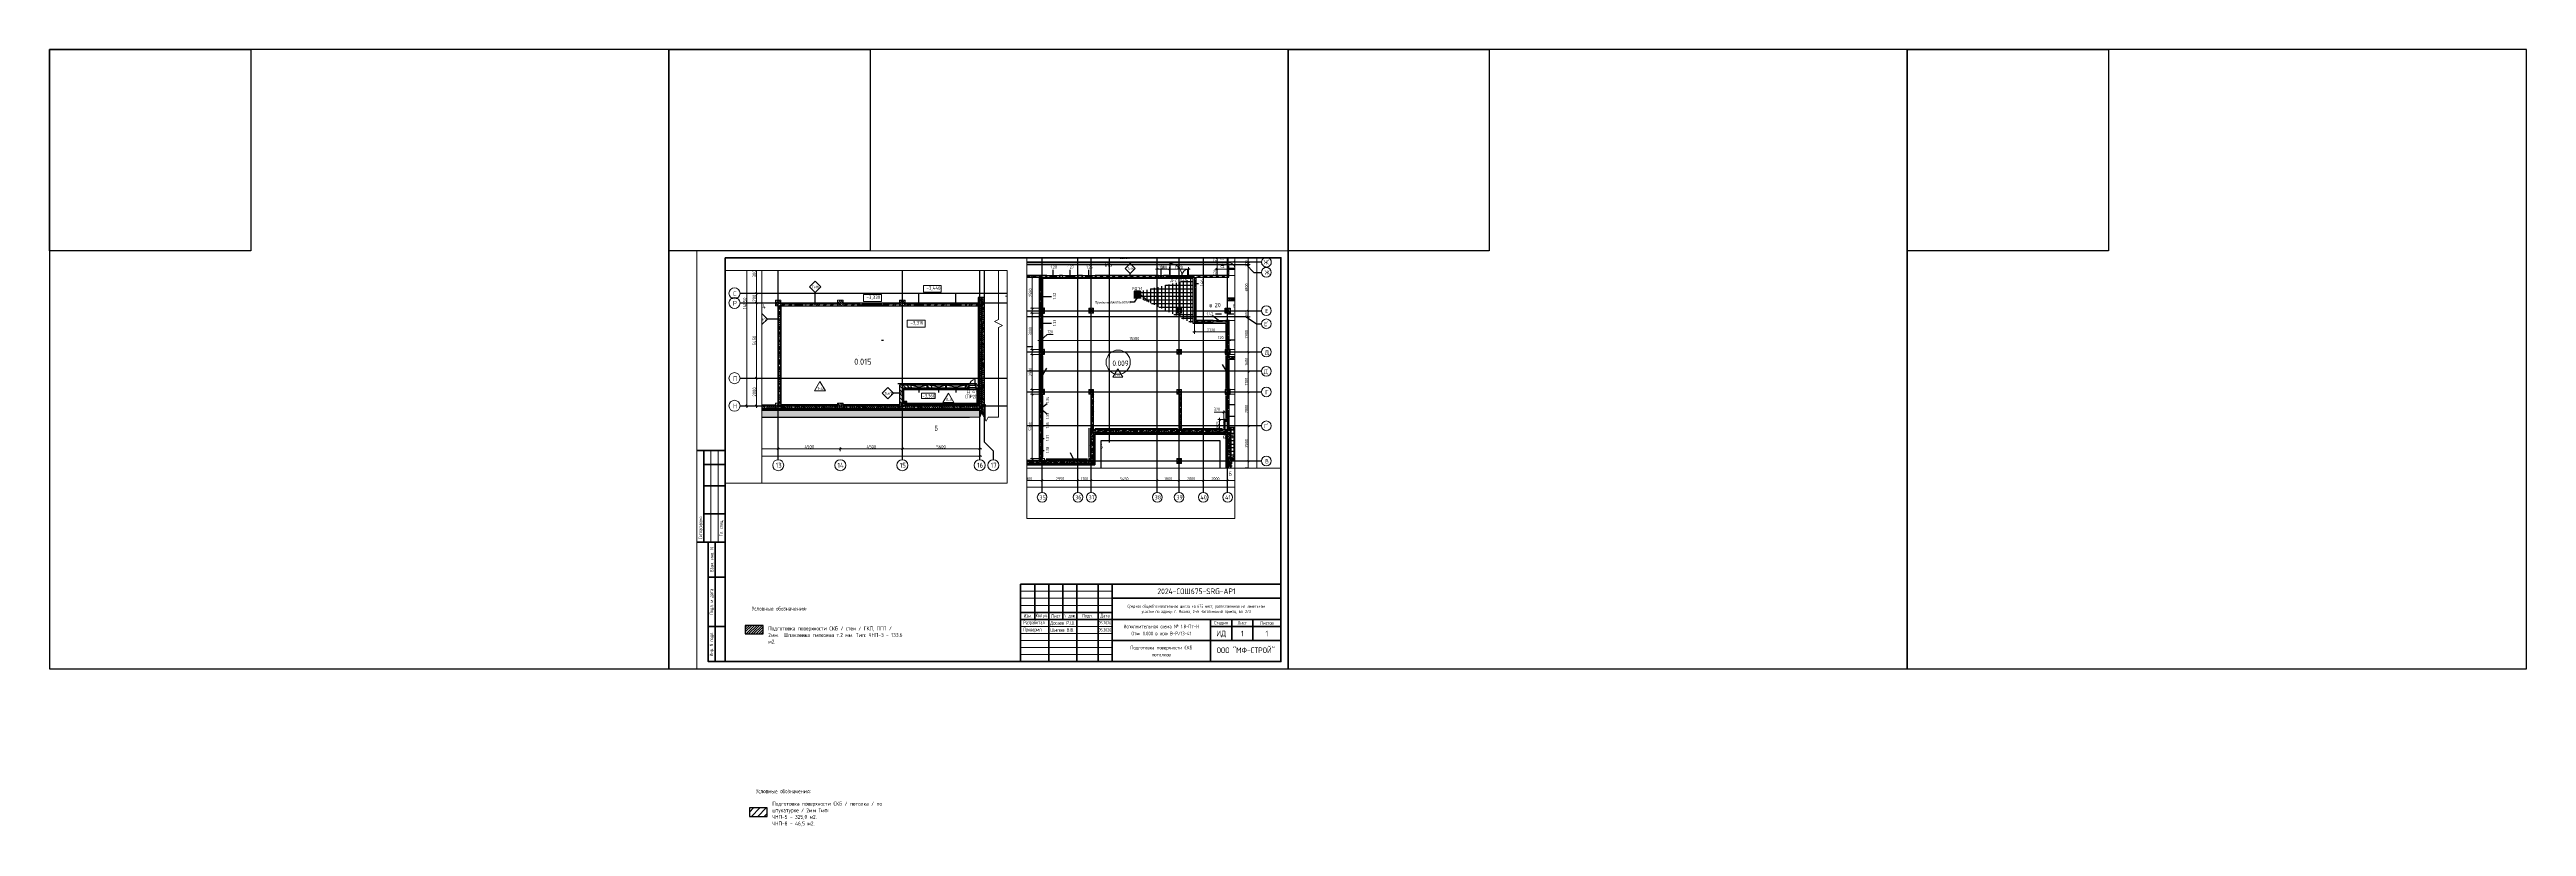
# Paper-space layout '1.8Шп4в' of a CAD drawing. Header units: millimetres. Extents: x -143 to 1617, y -112 to 440.
# The model-space entities are those that its viewports show. They can reach past a viewport. Long polylines and large blocks are cut down to what shows.
import ezdxf
from ezdxf.enums import TextEntityAlignment as Align

# ---------------------------------------------------------------- set-up
doc = ezdxf.new("R2018")
doc.units = ezdxf.units.MM
doc.linetypes.add('ADSK_Линия сетки', pattern=[2500, 2000, -250, 0, -250])
doc.linetypes.add('ADSK_Штриховая_ш3 п1_5', pattern=[22.5, 15, -7.5])
doc.layers.get('Defpoints').update_dxf_attribs({"color": 250})
for name, color, linetype, lineweight in [('A-ANNO-DIMS', 250, 'Continuous', 9), ('A-ANNO-NOTE', 250, 'Continuous', 9), ('A-AREA-BNDY', 7, 'Continuous', 5), ('A-AREA-IDEN', 250, 'Continuous', 9), ('A-DETL-1', 250, 'Continuous', 53), ('A-DETL-GENF', 250, 'Continuous', 9), ('A-DETL-GENF-1', 250, 'Continuous', 5), ('A-DOOR', 250, 'Continuous', 5), ('A-DOOR-1', 250, 'Continuous', 13), ('A-DOOR-FRAM', 250, 'Continuous', 5), ('A-DOOR-IDEN', 7, 'Continuous', 9), ('A-FLOR-IDEN', 7, 'Continuous', 9), ('A-GENM', 7, 'Continuous', 9), ('A-GENM-1', 250, 'Continuous', 5), ('A-GENM-2', 250, 'Continuous', 5), ('A-GENM-IDEN', 250, 'Continuous', 9), ('A-GLAZ', 250, 'Continuous', 5), ('A-GLAZ-IDEN', 7, 'Continuous', 9), ('A-WALL', 250, 'Continuous', 9), ('A-WALL-1', 250, 'Continuous', 50), ('A-WALL-2', 250, 'Continuous', 5), ('A-WALL-3', 250, 'Continuous', 13), ('A-WALL-IDEN', 7, 'Continuous', 9), ('G-ANNO-DIMS', 250, 'Continuous', 9), ('G-ANNO-SYMB-1', 250, 'Continuous', 40), ('G-ANNO-SYMB-2', 250, 'Continuous', 20), ('G-ANNO-SYMB-3', 250, 'Continuous', 9), ('G-ANNO-TEXT', 250, 'Continuous', 9), ('I-WALL', 7, 'Continuous', 9), ('I-WALL-1', 250, 'Continuous', 5), ('S-COLS', 7, 'Continuous', 9), ('S-COLS-1', 250, 'Continuous', 5), ('S-COLS-2', 250, 'Continuous', 5), ('S-FNDN', 7, 'Continuous', 9), ('Оси', 250, 'Continuous', 9), ('Оси-1', 250, 'ADSK_Линия сетки', 9)]:
    doc.layers.add(name, color=color, linetype=linetype, lineweight=lineweight)
for name, color, linetype, lineweight, true_color in [('A-AREA-1', 4, 'ADSK_Штриховая_ш3 п1_5', 25, 0x00ffff), ('A-FLOR-PATT-1', 7, 'Continuous', 5, 0xffffff), ('A-GLAZ-1', 7, 'Continuous', 5, 0x7f7f7f)]:
    doc.layers.add(name, color=color, linetype=linetype, lineweight=lineweight, true_color=true_color)
doc.styles.add('GOST Common', font='', dxfattribs={"width": 0.9, "height": 350})
doc.styles.add('GOST Common_1', font='', dxfattribs={"width": 0.9, "height": 250})
doc.styles.add('GOST Common_2', font='', dxfattribs={"width": 0.8, "height": 350})
doc.styles.add('ISOCPEUR', font='isocpeur.ttf', dxfattribs={"width": 0.8, "height": 100})
doc.styles.add('ISOCPEUR_1', font='isocpeur.ttf', dxfattribs={"width": 0.9, "height": 250})
doc.styles.add('ISOCPEUR_I', font='isocpeui.ttf', dxfattribs={"width": 0.9, "height": 12.5})
doc.styles.add('ISOCPEUR_I_1', font='ГОСТ тип А.ttf', dxfattribs={"height": 2500})
doc.styles.get("Standard").update_dxf_attribs({"font": 'ГОСТ тип А.ttf'})
doc.styles.add('А3', font='ГОСТ тип А.ttf')
doc.styles.add('СПДС', font='ГОСТ тип А.ttf', dxfattribs={"width": 0.9})
doc.styles.get('GOST Common').set_extended_font_data('GOST Common')
doc.styles.get('GOST Common_1').set_extended_font_data('GOST Common')
doc.styles.get('GOST Common_2').set_extended_font_data('GOST Common')
doc.dimstyles.new('ADSK_Основной_2_5_мм', dxfattribs={"dimscale": 304.8, "dimtxt": 0.824897, "dimasz": 0.463911, "dimexe": 0.492126, "dimexo": 0.001615, "dimgap": 0.098425, "dimtad": 1, "dimdec": 0, "dimlfac": 304.8, "dimdsep": 46, "dimtxsty": 'GOST Common_1', "dimblk1": 'OBLIQUE', "dimblk2": 'OBLIQUE', "dimsah": 1, "dimcen": 0.09, "dimdle": 0.492126, "dimazin": 0, "dimtfac": 1, "dimtdec": 4, "dimtix": 1, "dimtmove": 0, "dimatfit": 3, "dimfxl": 1, "dimtvp": 1, "dimtolj": 1, "dimtzin": 0, "dimlwd": 9, "dimlwe": 9, "dimarcsym": 2})
doc.dimstyles.new('ADSK_Основной_2_5_мм_1', dxfattribs={"dimscale": 304.8, "dimtxt": 0.824897, "dimasz": 0.463911, "dimexe": 0.492126, "dimexo": 0.001615, "dimgap": 0.098425, "dimtad": 1, "dimdec": 0, "dimlfac": 304.8, "dimdsep": 46, "dimtxsty": 'GOST Common_1', "dimblk1": 'OBLIQUE', "dimblk2": 'OBLIQUE', "dimsah": 1, "dimcen": 0.09, "dimdle": 0.492126, "dimazin": 0, "dimtfac": 1, "dimtdec": 4, "dimtix": 1, "dimtmove": 1, "dimatfit": 3, "dimfxl": 1, "dimtvp": 1, "dimtolj": 1, "dimtzin": 0, "dimlwd": 9, "dimlwe": 9, "dimarcsym": 2})
pattern_1 = [(45, (12755.58, 117197.27), (-251.4472, 251.4472), []), (45, (12755.58, 117578.27), (-251.4472, 251.4472), [])]
pattern_2 = [(135, (12755.58, 117197.27), (-142.5612, -142.5612), []), (135, (12898.14, 117197.27), (-142.5612, -142.5612), [252.016, -50.403, 3.353, -47.05])]
pattern_3 = [(0, (12755.58, 117197.27), (120.968, 69.841), [80.645, -161.29]), (120, (12755.58, 117197.27), (-120.96808, 69.84086), [80.645, -161.29]), (60, (12755.58, 117197.27), (-8e-05, 139.68186), [0, -161.29, 80.645, 0])]
pattern_4 = [(45, (-621.384, 124.685), (-14.1421, 14.1421), []), (135, (-621.384, 124.685), (-14.1421, -14.1421), [])]
pattern_5 = [(0, (-1785.76, 117122.59), (120.968, 69.841), [80.645, -161.29]), (120, (-1785.76, 117122.59), (-120.96808, 69.84086), [80.645, -161.29]), (60, (-1785.76, 117122.59), (-8e-05, 139.68186), [0, -161.29, 80.645, 0])]
pattern_6 = [(135, (-1785.76, 117122.59), (-142.5612, -142.5612), []), (135, (-1643.2, 117122.59), (-142.5612, -142.5612), [252.016, -50.403, 3.353, -47.05])]
pattern_7 = [(45, (-1785.76, 117122.6), (-251.4472, 251.4472), []), (45, (-1785.76, 117503.6), (-251.4472, 251.4472), [])]
pattern_8 = [(135, (-1785.76, 117122.59), (-141.42136, -141.42136), [])]

# ---------------------------------------------------------------- blocks, each defined once
blk = doc.blocks.new('*U5942')
at = {"color": 4}
blk.add_lwpolyline([(-220, -220), (220, -220), (220, 220), (-220, 220)], close=True, dxfattribs=at)
at = {"color": 3}
blk.add_lwpolyline([(-220, 220), (-77, 220), (-77, 77), (-220, 77)], close=True, dxfattribs=at)
blk = doc.blocks.new('*U5943')
at = {"color": 0, "linetype": 'ByBlock', "lineweight": -2, "transparency": 16777216}
for p in [(0, 0), (440, 0), (880, 0), (1320, 0)]:
    blk.add_blockref('*U5942', p, dxfattribs=at)
blk = doc.blocks.new('*U4854')
at = {"lineweight": 0}
blk.add_lwpolyline([(-415, -5), (5, -5), (5, 292), (-415, 292)], close=True, dxfattribs=at)
at = {"color": 0, "linetype": 'Continuous', "lineweight": 50}
blk.add_lwpolyline([(-395, 287), (0, 287), (0, 0), (-395, 0)], close=True, dxfattribs=at)
at = {"lineweight": 35}
for points in [[(-395, 150), (-415, 150)], [(-410, 85), (-410, 150)], [(-395, 140), (-410, 140)], [(-395, 125), (-410, 125)], [(-395, 105), (-410, 105)], [(-395, 85), (-415, 85)], [(-395, 85), (-407, 85), (-407, 0), (-395, 0)], [(-402, 0), (-402, 85)], [(-395, 60), (-407, 60)], [(-175, 55), (-175, 30)], [(-165, 55), (-165, 0)], [(-155, 55), (-155, 30)], [(-145, 55), (-145, 0)], [(-130, 55), (-130, 0)], [(-120, 55), (-120, 0)], [(-120, 45), (0, 45)], [(-395, 25), (-407, 25)], [(-185, 35), (-120, 35)], [(-185, 30), (0, 30)], [(-50, 30), (-50, 0)], [(-50, 25), (0, 25)], [(-35, 30), (-35, 15)], [(-20, 30), (-20, 15)], [(-120, 15), (0, 15)]]:
    blk.add_lwpolyline(points, dxfattribs=at)
at = {"lineweight": 18}
for points in [[(-405, 85), (-405, 150)], [(-400, 85), (-400, 150)], [(-185, 50), (-120, 50)], [(-185, 45), (-120, 45)], [(-185, 40), (-120, 40)], [(-185, 25), (-120, 25)], [(-185, 20), (-120, 20)], [(-185, 15), (-120, 15)], [(-185, 10), (-120, 10)], [(-185, 5), (-120, 5)]]:
    blk.add_lwpolyline(points, dxfattribs=at)
at = {"lineweight": 35}
blk.add_lwpolyline([(-185, 0), (0, 0), (0, 55), (-185, 55)], close=True, dxfattribs=at)
at = {"lineweight": 0}
blk.add_lwpolyline([(0, -5), (5, -5), (5, 0)], dxfattribs=at)
at = {"lineweight": -2, "char_height": 2.5, "attachment_point": 5, "rotation": 90, "style": 'СПДС'}
for s, insert, width in [('Согласовано', (-412.5, 95), 19.991), ('Гл. спец.', (-397.5, 95), 19.991), ('Взам. инв. N', (-404.5, 72.5), 24.991), ('Подл. и дата', (-404.5, 42.5), 34.991), ('Инв. N подл.', (-404.5, 12.5), 24.991)]:
    blk.add_mtext(s, dxfattribs=dict(at, insert=insert, width=width))
at = {"insert": (-60.2, 37.2), "char_height": 2.2, "attachment_point": 5, "style": 'СПДС'}
blk.add_mtext_dynamic_manual_height_columns('Средняя общеобразовательная школа на 675 мест, расположенная на земельном\\P\\pxqc;участке по адресу: г. Москва, 2-й Нагатинский проезд, вл. 2/3', width=118.293, gutter_width=0, heights=[12.8], dxfattribs=at)
at = {"lineweight": -2, "char_height": 2.5, "style": 'СПДС'}
for s, insert, width, attachment_point in [('Разработал', (-183.1, 27.5), 17.953, 4), ('Проверил', (-183.1, 22.5), 17.953, 4), ('Изм.', (-180, 32.5), 10, 5), ('Кол.уч.', (-170, 32.5), 10, 5), ('Лист', (-160, 32.5), 10, 5), ('N док.', (-150, 32.5), 10, 5), ('Подп.', (-137.5, 32.5), 15, 5), ('Дата', (-125, 32.5), 10, 5), ('Стадия', (-42.5, 27.5), 15, 5), ('Лист', (-27.5, 27.5), 15, 5), ('Листов', (-10, 27.5), 20, 5)]:
    blk.add_mtext(s, dxfattribs=dict(at, insert=insert, width=width, attachment_point=attachment_point))
at = {"lineweight": 30, "width": 0.9, "flags": 104}
blk.add_attdef('ШАПКА', text='', height=3, dxfattribs=at).set_placement((-135, 281), align=Align.MIDDLE_CENTER)
at = {"style": 'СПДС'}
for tag, height, p in [('ШИФР_ПРОЕКТА', 4, (-60, 50)), ('НАИМЕНОВАНИЕ_ОБЪЕКТА2', 2.5, (-85, 20)), ('НАИМЕНОВАНИЕ_ОБЪЕКТА', 2.5, (-85, 25)), ('СТАДИЯ', 4, (-42.5, 20)), ('ЛИСТ_первый', 4, (-27.5, 20)), ('ЛИСТОВ', 4, (-10, 20)), ('НАИМЕНОВАНИЕ_ЧЕРТЕЖА2', 2.5, (-85, 5)), ('НАИМЕНОВАНИЕ_ЧЕРТЕЖА1', 2.5, (-85, 10)), ('ОРГАНИЗАЦИЯ_РАЗРАБОТЧИК1', 4, (-25, 8.1))]:
    blk.add_attdef(tag, text='', height=height, dxfattribs=at).set_placement(p, align=Align.MIDDLE_CENTER)
for tag, p in [('РАЗРАБОТЧИК', (-164, 27.5)), ('РУК.ГРУППЫ', (-164, 22.5))]:
    blk.add_attdef(tag, text='', height=2.5, dxfattribs=at).set_placement(p, align=Align.MIDDLE_LEFT)
at = {"style": 'СПДС', "width": 0.9}
for tag, p in [('ДАТА1', (-129.6, 26.4)), ('ДАТА2', (-129.6, 21.4))]:
    blk.add_attdef(tag, p, '', height=2.3, dxfattribs=at)
blk = doc.blocks.new('Дверь_СКБ_2Ст - СОШ_Дв_1570_1550_x2100h _пр_ завертка-35617996-АР1_Маркировочный план подвала_ Блок 2_ 3')
at = {"layer": 'A-DOOR'}
h = blk.add_hatch(dxfattribs=at)
h.set_pattern_fill('FP_10', color=256, style=0, pattern_type=2)
h.set_pattern_definition([(135, (1501.41, 124.685), (-14.14214, -14.14214), []), (225, (1501.41, 124.685), (14.14214, -14.14214), [])])
h.paths.add_polyline_path([(797.5, 60), (787.5, 60), (787.5, -60), (797.5, -60)])
at = {"layer": 'A-DOOR-FRAM'}
h = blk.add_hatch(dxfattribs=at)
h.set_pattern_fill('FP_11', color=256, style=0, pattern_type=2)
h.set_pattern_definition(pattern_4)
h.paths.add_polyline_path([(-762.5, 60), (-772.5, 60), (-772.5, -60), (-762.5, -60)])
at = {"layer": 'A-DOOR'}
for centre, radius, start, end in [((-737.5, 60), 1000, 0, 90), ((762.5, 60), 500, 90, 180)]:
    blk.add_arc(centre, radius, start, end, dxfattribs=at)
at = {"layer": 'A-DOOR-1'}
for p, q in [((-737.5, 1060), (-737.5, 60)), ((-697.5, 1060), (-737.5, 1060)), ((-737.5, 60), (-697.5, 60)), ((-697.5, 60), (-697.5, 1060)), ((762.5, 560), (722.5, 560)), ((722.5, 560), (722.5, 60)), ((722.5, 60), (762.5, 60)), ((762.5, 60), (762.5, 560))]:
    blk.add_line(p, q, dxfattribs=at)
at = {"layer": 'A-DOOR-FRAM'}
for p, q in [((-747.5, 68), (-817.5, 68)), ((-817.5, 68), (-817.5, 60)), ((-817.5, 60), (-747.5, 60)), ((-762.5, 60), (-772.5, 60)), ((-772.5, 60), (-772.5, -60)), ((-737.5, 60), (-762.5, 60)), ((-762.5, 60), (-762.5, -20)), ((-762.5, -60), (-762.5, 60)), ((-747.5, 60), (-747.5, 68)), ((-737.5, 20), (-737.5, 60)), ((-727.5, 20), (-737.5, 20)), ((-727.5, -20), (-727.5, 20)), ((762.5, 20), (752.5, 20)), ((752.5, 20), (752.5, -20)), ((762.5, 60), (762.5, 20)), ((787.5, 60), (762.5, 60)), ((842.5, 68), (772.5, 68)), ((772.5, 68), (772.5, 60)), ((772.5, 60), (842.5, 60)), ((787.5, -20), (787.5, 60)), ((797.5, 60), (787.5, 60)), ((787.5, 60), (787.5, -60)), ((797.5, -60), (797.5, 60)), ((842.5, 60), (842.5, 68)), ((-747.5, -60), (-817.5, -60)), ((-817.5, -60), (-817.5, -68)), ((-817.5, -68), (-747.5, -68)), ((-772.5, -60), (-762.5, -60)), ((-762.5, -20), (-727.5, -20)), ((-747.5, -20), (-762.5, -20)), ((-762.5, -20), (-762.5, -60)), ((-762.5, -60), (-747.5, -60)), ((-747.5, -60), (-747.5, -20)), ((-747.5, -68), (-747.5, -60)), ((752.5, -20), (787.5, -20)), ((787.5, -20), (772.5, -20)), ((772.5, -20), (772.5, -60)), ((772.5, -60), (787.5, -60)), ((842.5, -60), (772.5, -60)), ((772.5, -60), (772.5, -68)), ((772.5, -68), (842.5, -68)), ((787.5, -60), (787.5, -20)), ((787.5, -60), (797.5, -60)), ((842.5, -68), (842.5, -60))]:
    blk.add_line(p, q, dxfattribs=at)
blk = doc.blocks.new('BSC_Колонна _Прямоугольная - 400x400-V15-АР1_Маркировочный план подвала_ Блок 2_ 3')
at = {"layer": 'S-COLS-1'}
h = blk.add_hatch(dxfattribs=at)
h.set_pattern_fill('FP_25', color=256, style=0, pattern_type=2)
h.set_pattern_definition([(135, (-121200, -10225), (-142.56192, -142.56192), []), (135, (-121057.44, -10225), (-142.56192, -142.56192), [252.016, -50.403, 3.353, -47.05])])
h.paths.add_polyline_path([(200, -200), (200, 200), (-200, 200), (-200, -200)])
at = {"layer": 'S-COLS-2'}
for p, q in [((200, 200), (-200, 200)), ((-200, 200), (-200, -200)), ((200, -200), (200, 200)), ((-200, -200), (200, -200))]:
    blk.add_line(p, q, dxfattribs=at)
blk = doc.blocks.new('BSC_Колонна _Прямоугольная - 400x400-V25-АР1_Маркировочный план подвала_ Блок 2_ 3')
at = {"layer": 'S-COLS-1'}
h = blk.add_hatch(dxfattribs=at)
h.set_pattern_fill('FP_35', color=256, style=0, pattern_type=2)
h.set_pattern_definition([(135, (-125250, -10225), (-142.56192, -142.56192), []), (135, (-125107.44, -10225), (-142.56192, -142.56192), [252.016, -50.403, 3.353, -47.05])])
h.paths.add_polyline_path([(200, -200), (200, 200), (-200, 200), (-200, -200)])
at = {"layer": 'S-COLS-2'}
for p, q in [((200, 200), (-200, 200)), ((-200, 200), (-200, -200)), ((200, -200), (200, 200)), ((-200, -200), (200, -200))]:
    blk.add_line(p, q, dxfattribs=at)
blk = doc.blocks.new('BSC_Колонна _Прямоугольная - 400x400-V36-АР1_Маркировочный план подвала_ Блок 2_ 3')
at = {"layer": 'S-COLS-1'}
h = blk.add_hatch(dxfattribs=at)
h.set_pattern_fill('FP_46', color=256, style=0, pattern_type=2)
h.set_pattern_definition([(135, (-125250, -15925), (-142.56192, -142.56192), []), (135, (-125107.44, -15925), (-142.56192, -142.56192), [252.016, -50.403, 3.353, -47.05])])
h.paths.add_polyline_path([(200, -200), (200, 200), (-200, 200), (-200, -200)])
at = {"layer": 'S-COLS-2'}
for p, q in [((200, 200), (-200, 200)), ((-200, 200), (-200, -200)), ((200, -200), (200, 200)), ((-200, -200), (200, -200))]:
    blk.add_line(p, q, dxfattribs=at)
blk = doc.blocks.new('BSC_Колонна _Прямоугольная - 400x400-V37-АР1_Маркировочный план подвала_ Блок 2_ 3')
at = {"layer": 'S-COLS-1'}
h = blk.add_hatch(dxfattribs=at)
h.set_pattern_fill('FP_47', color=256, style=0, pattern_type=2)
h.set_pattern_definition([(135, (-132500, -15925), (-142.56192, -142.56192), []), (135, (-132357.44, -15925), (-142.56192, -142.56192), [252.016, -50.403, 3.353, -47.05])])
h.paths.add_polyline_path([(200, -200), (200, 200), (-200, 200), (-200, -200)])
at = {"layer": 'S-COLS-2'}
for p, q in [((200, 200), (-200, 200)), ((-200, 200), (-200, -200)), ((200, -200), (200, 200)), ((-200, -200), (200, -200))]:
    blk.add_line(p, q, dxfattribs=at)
blk = doc.blocks.new('BSC_Колонна _Прямоугольная - 400x400-V38-АР1_Маркировочный план подвала_ Блок 2_ 3')
at = {"layer": 'S-COLS-1'}
h = blk.add_hatch(dxfattribs=at)
h.set_pattern_fill('FP_48', color=256, style=0, pattern_type=2)
h.set_pattern_definition([(135, (-132500, -19225), (-142.56192, -142.56192), []), (135, (-132357.44, -19225), (-142.56192, -142.56192), [252.016, -50.403, 3.353, -47.05])])
h.paths.add_polyline_path([(200, -200), (200, 200), (-200, 200), (-200, -200)])
at = {"layer": 'S-COLS-2'}
for p, q in [((200, 200), (-200, 200)), ((-200, 200), (-200, -200)), ((200, -200), (200, 200)), ((-200, -200), (200, -200))]:
    blk.add_line(p, q, dxfattribs=at)
blk = doc.blocks.new('BSC_Колонна _Прямоугольная - 400x400-V39-АР1_Маркировочный план подвала_ Блок 2_ 3')
at = {"layer": 'S-COLS-1'}
h = blk.add_hatch(dxfattribs=at)
h.set_pattern_fill('FP_49', color=256, style=0, pattern_type=2)
h.set_pattern_definition([(135, (-125250, -22625), (-142.5612, -142.5612), []), (135, (-125107.44, -22625), (-142.5612, -142.5612), [252.016, -50.403, 3.353, -47.05])])
h.paths.add_polyline_path([(200, -200), (200, 200), (-200, 200), (-200, -200)])
at = {"layer": 'S-COLS-2'}
for p, q in [((200, 200), (-200, 200)), ((-200, 200), (-200, -200)), ((200, -200), (200, 200)), ((-200, -200), (200, -200))]:
    blk.add_line(p, q, dxfattribs=at)
blk = doc.blocks.new('BSC_Колонна _Прямоугольная - 400x400-V40-АР1_Маркировочный план подвала_ Блок 2_ 3')
at = {"layer": 'S-COLS-1'}
h = blk.add_hatch(dxfattribs=at)
h.set_pattern_fill('FP_50', color=256, style=0, pattern_type=2)
h.set_pattern_definition([(135, (-132500, -22625), (-142.5612, -142.5612), []), (135, (-132357.44, -22625), (-142.5612, -142.5612), [252.016, -50.403, 3.353, -47.05])])
h.paths.add_polyline_path([(200, -200), (200, 200), (-200, 200), (-200, -200)])
at = {"layer": 'S-COLS-2'}
for p, q in [((200, 200), (-200, 200)), ((-200, 200), (-200, -200)), ((200, -200), (200, 200)), ((-200, -200), (200, -200))]:
    blk.add_line(p, q, dxfattribs=at)
blk = doc.blocks.new('BSC_Колонна _Прямоугольная - 400x400-V41-АР1_Маркировочный план подвала_ Блок 2_ 3')
at = {"layer": 'S-COLS-1'}
h = blk.add_hatch(dxfattribs=at)
h.set_pattern_fill('FP_51', color=256, style=0, pattern_type=2)
h.set_pattern_definition([(135, (-136500, -22625), (-142.5612, -142.5612), []), (135, (-136357.44, -22625), (-142.5612, -142.5612), [252.016, -50.403, 3.353, -47.05])])
h.paths.add_polyline_path([(200, -200), (200, 200), (-200, 200), (-200, -200)])
at = {"layer": 'S-COLS-2'}
for p, q in [((200, 200), (-200, 200)), ((-200, 200), (-200, -200)), ((200, -200), (200, 200)), ((-200, -200), (200, -200))]:
    blk.add_line(p, q, dxfattribs=at)
blk = doc.blocks.new('BSC_Колонна _Прямоугольная - 400x400-V54-АР1_Маркировочный план подвала_ Блок 2_ 3')
at = {"layer": 'S-COLS-1'}
h = blk.add_hatch(dxfattribs=at)
h.set_pattern_fill('FP_64', color=256, style=0, pattern_type=2)
h.set_pattern_definition([(135, (-132500, -10225), (-142.56192, -142.56192), []), (135, (-132357.44, -10225), (-142.56192, -142.56192), [252.016, -50.403, 3.353, -47.05])])
h.paths.add_polyline_path([(200, -200), (200, 200), (-200, 200), (-200, -200)])
at = {"layer": 'S-COLS-2'}
for p, q in [((200, 200), (-200, 200)), ((-200, 200), (-200, -200)), ((200, -200), (200, 200)), ((-200, -200), (200, -200))]:
    blk.add_line(p, q, dxfattribs=at)
blk = doc.blocks.new('BSC_Колонна _Прямоугольная - 400x400-V73-АР1_Маркировочный план подвала_ Блок 2_ 3')
at = {"layer": 'S-COLS-1'}
h = blk.add_hatch(dxfattribs=at)
h.set_pattern_fill('FP_83', color=256, style=0, pattern_type=2)
h.set_pattern_definition([(135, (-136700, -10225), (-142.56192, -142.56192), []), (135, (-136557.44, -10225), (-142.56192, -142.56192), [252.016, -50.403, 3.353, -47.05])])
h.paths.add_polyline_path([(200, -200), (200, 200), (-200, 200), (-200, -200)])
at = {"layer": 'S-COLS-2'}
for p, q in [((200, 200), (-200, 200)), ((-200, 200), (-200, -200)), ((200, -200), (200, 200)), ((-200, -200), (200, -200))]:
    blk.add_line(p, q, dxfattribs=at)
blk = doc.blocks.new('_Wn_-As_OpeningMEP_wall__Rectangular - _Wn_-As_OpeningMEP_wall__Rectangular-35396660-АР1_Маркировочный план подвала_ Блок 2_ 3')
at = {"layer": 'A-DETL-GENF'}
for p, q in [((460, 60), (-460, 60)), ((-460, 60), (-460, -60)), ((460, -60), (460, 60)), ((-460, -60), (460, -60))]:
    blk.add_line(p, q, dxfattribs=at)
at = {"layer": 'A-DETL-GENF-1'}
for p, q in [((460, -60), (-460, 60)), ((460, 60), (-460, -60)), ((-460, 60), (-460, -60)), ((460, -60), (460, 60))]:
    blk.add_line(p, q, dxfattribs=at)
blk = doc.blocks.new('_Wn_-As_OpeningMEP_wall__Rectangular - _Wn_-As_OpeningMEP_wall__Rectangular-40859516-АР1_Маркировочный план подвала_ Блок 2_ 3')
at = {"layer": 'A-DETL-GENF'}
for p, q in [((385, 60), (-480, 60)), ((-480, -60), (385, -60))]:
    blk.add_line(p, q, dxfattribs=at)
at = {"layer": 'A-DETL-GENF-1'}
for p, q in [((385, -44), (-480, 55)), ((385, 44), (-480, -55))]:
    blk.add_line(p, q, dxfattribs=at)
blk = doc.blocks.new('Дверь_СКБ_2Ст - СОШ_Дв_1570_1550_x2100h _пр_ завертка-V102-АР1_Маркировочный план подвала_ Блок 2_ 3')
at = {"layer": 'A-DOOR-FRAM'}
h = blk.add_hatch(dxfattribs=at)
h.set_pattern_fill('FP_11', color=256, style=0, pattern_type=2)
h.set_pattern_definition(pattern_4)
h.paths.add_polyline_path([(-762.5, 60), (-772.5, 60), (-772.5, -60), (-762.5, -60)])
at = {"layer": 'A-DOOR'}
for centre, radius, start, end in [((-737.5, 60), 1000, 0, 90), ((762.5, 60), 500, 90, 180)]:
    blk.add_arc(centre, radius, start, end, dxfattribs=at)
at = {"layer": 'A-DOOR-1'}
for p, q in [((-737.5, 1060), (-737.5, 60)), ((-697.5, 1060), (-737.5, 1060)), ((-737.5, 60), (-697.5, 60)), ((-697.5, 60), (-697.5, 1060)), ((762.5, 560), (722.5, 560)), ((722.5, 560), (722.5, 60)), ((762.5, 60), (762.5, 560))]:
    blk.add_line(p, q, dxfattribs=at)
at = {"layer": 'A-DOOR-FRAM'}
for p, q in [((-747.5, 68), (-817.5, 68)), ((-817.5, 68), (-817.5, 60)), ((-817.5, 60), (-747.5, 60)), ((-762.5, 60), (-772.5, 60)), ((-772.5, 60), (-772.5, -60)), ((-737.5, 60), (-762.5, 60)), ((-762.5, 60), (-762.5, -20)), ((-762.5, -60), (-762.5, 60)), ((-747.5, 60), (-747.5, 68)), ((-737.5, 20), (-737.5, 60)), ((-727.5, 20), (-737.5, 20)), ((-727.5, -20), (-727.5, 20)), ((842.5, 68), (772.5, 68)), ((772.5, 68), (772.5, 60)), ((842.5, 60), (842.5, 68)), ((-747.5, -60), (-817.5, -60)), ((-817.5, -60), (-817.5, -68)), ((-817.5, -68), (-747.5, -68)), ((-772.5, -60), (-762.5, -60)), ((-762.5, -20), (-727.5, -20)), ((-747.5, -20), (-762.5, -20)), ((-762.5, -20), (-762.5, -60)), ((-762.5, -60), (-747.5, -60)), ((-747.5, -60), (-747.5, -20)), ((-747.5, -68), (-747.5, -60)), ((772.5, -60), (772.5, -68)), ((772.5, -68), (842.5, -68)), ((842.5, -68), (842.5, -60))]:
    blk.add_line(p, q, dxfattribs=at)
blk = doc.blocks.new('_Wn_-As_OpeningMEP_wall__Rectangular - _Wn_-As_OpeningMEP_wall__Rectangular-32773603-АР1_Маркировочный план подвала_ Блок 2_ 3')
at = {"layer": 'A-DETL-GENF'}
for p, q in [((265, 60), (-265, 60)), ((-265, 60), (-265, -60)), ((265, -60), (265, 60)), ((-265, -60), (265, -60))]:
    blk.add_line(p, q, dxfattribs=at)
at = {"layer": 'A-DETL-GENF-1'}
for p, q in [((265, -60), (-265, 60)), ((265, 60), (-265, -60)), ((-265, 60), (-265, -60)), ((265, -60), (265, 60))]:
    blk.add_line(p, q, dxfattribs=at)
blk = doc.blocks.new('_Wn_-As_OpeningMEP_wall__Rectangular - _Wn_-As_OpeningMEP_wall__Rectangular-32773635-АР1_Маркировочный план подвала_ Блок 2_ 3')
at = {"layer": 'A-DETL-GENF'}
for p, q in [((395, 60), (-395, 60)), ((-395, 60), (-395, -60)), ((395, -60), (395, 60)), ((-395, -60), (395, -60))]:
    blk.add_line(p, q, dxfattribs=at)
at = {"layer": 'A-DETL-GENF-1'}
for p, q in [((395, -60), (-395, 60)), ((395, 60), (-395, -60)), ((-395, 60), (-395, -60)), ((395, -60), (395, 60))]:
    blk.add_line(p, q, dxfattribs=at)
blk = doc.blocks.new('_Wn_-As_OpeningMEP_wall__Rectangular - _Wn_-As_OpeningMEP_wall__Rectangular-35396675-АР1_Маркировочный план подвала_ Блок 2_ 3')
at = {"layer": 'A-DETL-GENF'}
for p, q in [((525, 60), (-525, 60)), ((-525, 60), (-525, -60)), ((525, -60), (525, 60)), ((-525, -60), (525, -60))]:
    blk.add_line(p, q, dxfattribs=at)
at = {"layer": 'A-DETL-GENF-1'}
for p, q in [((525, -60), (-525, 60)), ((525, 60), (-525, -60)), ((-525, 60), (-525, -60)), ((525, -60), (525, 60))]:
    blk.add_line(p, q, dxfattribs=at)
blk = doc.blocks.new('_Wn_-As_OpeningMEP_wall__Rectangular - _Wn_-As_OpeningMEP_wall__Rectangular-35396678-АР1_Маркировочный план подвала_ Блок 2_ 3')
at = {"layer": 'A-DETL-GENF'}
for p, q in [((395, 60), (-395, 60)), ((-395, 60), (-395, -60)), ((395, -60), (395, 60)), ((-395, -60), (395, -60))]:
    blk.add_line(p, q, dxfattribs=at)
at = {"layer": 'A-DETL-GENF-1'}
for p, q in [((395, -60), (-395, 60)), ((395, 60), (-395, -60)), ((-395, 60), (-395, -60)), ((395, -60), (395, 60))]:
    blk.add_line(p, q, dxfattribs=at)
blk = doc.blocks.new('_Wn_-As_OpeningMEP_wall__Rectangular - _Wn_-As_OpeningMEP_wall__Rectangular-32771076-АР1_Маркировочный план подвала_ Блок 2_ 3')
at = {"layer": 'A-DETL-GENF'}
for p, q in [((655, 60), (-655, 60)), ((-655, 60), (-655, -60)), ((655, -60), (655, 60)), ((-655, -60), (655, -60))]:
    blk.add_line(p, q, dxfattribs=at)
at = {"layer": 'A-DETL-GENF-1'}
for p, q in [((655, -60), (-655, 60)), ((655, 60), (-655, -60)), ((-655, 60), (-655, -60)), ((655, -60), (655, 60))]:
    blk.add_line(p, q, dxfattribs=at)
blk = doc.blocks.new('_Wn_-As_OpeningMEP_wall__Rectangular - _Wn_-As_OpeningMEP_wall__Rectangular-35396657-АР1_Маркировочный план подвала_ Блок 2_ 3')
at = {"layer": 'A-DETL-GENF'}
for p, q in [((525, 60), (-525, 60)), ((-525, 60), (-525, -60)), ((525, -60), (525, 60)), ((-525, -60), (525, -60))]:
    blk.add_line(p, q, dxfattribs=at)
at = {"layer": 'A-DETL-GENF-1'}
for p, q in [((525, -60), (-525, 60)), ((525, 60), (-525, -60)), ((-525, 60), (-525, -60)), ((525, -60), (525, 60))]:
    blk.add_line(p, q, dxfattribs=at)
blk = doc.blocks.new('_Wn_-As_OpeningMEP_wall__Rectangular - _Wn_-As_OpeningMEP_wall__Rectangular-35396642-АР1_Маркировочный план подвала_ Блок 2_ 3')
at = {"layer": 'A-DETL-GENF'}
for p, q in [((515, 60), (-515, 60)), ((-515, 60), (-515, -60)), ((515, -60), (515, 60)), ((-515, -60), (515, -60))]:
    blk.add_line(p, q, dxfattribs=at)
at = {"layer": 'A-DETL-GENF-1'}
for p, q in [((515, -60), (-515, 60)), ((515, 60), (-515, -60)), ((-515, 60), (-515, -60)), ((515, -60), (515, 60))]:
    blk.add_line(p, q, dxfattribs=at)
blk = doc.blocks.new('_Wn_-As_OpeningMEP_wall__Rectangular - _Wn_-As_OpeningMEP_wall__Rectangular-40861930-АР1_Маркировочный план подвала_ Блок 2_ 3')
at = {"layer": 'A-DETL-GENF'}
for p, q in [((640, 60), (-640, 60)), ((-640, 60), (-640, -60)), ((640, -60), (640, 60)), ((-640, -60), (640, -60))]:
    blk.add_line(p, q, dxfattribs=at)
at = {"layer": 'A-DETL-GENF-1'}
for p, q in [((640, -60), (-640, 60)), ((640, 60), (-640, -60)), ((-640, 60), (-640, -60)), ((640, -60), (640, 60))]:
    blk.add_line(p, q, dxfattribs=at)
blk = doc.blocks.new('_Wn_-As_OpeningMEP_wall__Rectangular - _Wn_-As_OpeningMEP_wall__Rectangular-32338237-АР1_Маркировочный план подвала_ Блок 2_ 3')
at = {"layer": 'A-DETL-GENF'}
for p, q in [((395, 60), (-395, 60)), ((-395, 60), (-395, -60)), ((395, -60), (395, 60)), ((-395, -60), (395, -60))]:
    blk.add_line(p, q, dxfattribs=at)
at = {"layer": 'A-DETL-GENF-1'}
for p, q in [((395, -60), (-395, 60)), ((395, 60), (-395, -60)), ((-395, 60), (-395, -60)), ((395, -60), (395, 60))]:
    blk.add_line(p, q, dxfattribs=at)
blk = doc.blocks.new('_Wn_-As_OpeningMEP_wall__Rectangular - _Wn_-As_OpeningMEP_wall__Rectangular-40862651-АР1_Маркировочный план подвала_ Блок 2_ 3')
at = {"layer": 'A-DETL-GENF'}
for p, q in [((200, 60), (-200, 60)), ((-200, 60), (-200, -60)), ((200, -60), (200, 60)), ((-200, -60), (200, -60))]:
    blk.add_line(p, q, dxfattribs=at)
at = {"layer": 'A-DETL-GENF-1'}
for p, q in [((200, -60), (-200, 60)), ((200, 60), (-200, -60)), ((-200, 60), (-200, -60)), ((200, -60), (200, 60))]:
    blk.add_line(p, q, dxfattribs=at)
blk = doc.blocks.new('_Wn_-As_OpeningMEP_wall__Rectangular - _Wn_-As_OpeningMEP_wall__Rectangular-40859529-АР1_Маркировочный план подвала_ Блок 2_ 3')
at = {"layer": 'A-DETL-GENF'}
for p, q in [((460, 60), (-460, 60)), ((-460, 60), (-460, -60)), ((460, -60), (460, 60)), ((-460, -60), (460, -60))]:
    blk.add_line(p, q, dxfattribs=at)
at = {"layer": 'A-DETL-GENF-1'}
for p, q in [((460, -60), (-460, 60)), ((460, 60), (-460, -60)), ((-460, 60), (-460, -60)), ((460, -60), (460, 60))]:
    blk.add_line(p, q, dxfattribs=at)
blk = doc.blocks.new('_Wn_-As_OpeningMEP_wall__Rectangular - _Wn_-As_OpeningMEP_wall__Rectangular-32769726-АР1_Маркировочный план подвала_ Блок 2_ 3')
at = {"layer": 'A-DETL-GENF'}
for p, q in [((590, 60), (-590, 60)), ((-590, 60), (-590, -60)), ((590, -60), (590, 60)), ((-590, -60), (590, -60))]:
    blk.add_line(p, q, dxfattribs=at)
at = {"layer": 'A-DETL-GENF-1'}
for p, q in [((590, -60), (-590, 60)), ((590, 60), (-590, -60)), ((-590, 60), (-590, -60)), ((590, -60), (590, 60))]:
    blk.add_line(p, q, dxfattribs=at)
blk = doc.blocks.new('Ом_Перемычка из уголков - A1-1_18-32789011-АР1_Маркировочный план подвала_ Блок 2_ 3')
at = {"layer": 'A-GENM-2'}
for p, q in [((-715, 0), (-465, 0)), ((715, 0), (965, 0))]:
    blk.add_line(p, q, dxfattribs=at)
blk = doc.blocks.new('Ом_Перемычка из уголков - A1-1_05-32788940-АР1_Маркировочный план подвала_ Блок 2_ 3')
at = {"layer": 'A-GENM-2'}
for p, q in [((-650, 0), (-400, 0)), ((650, 0), (900, 0))]:
    blk.add_line(p, q, dxfattribs=at)
blk = doc.blocks.new('Ом_Перемычка из уголков - A1-1_31-32789018-АР1_Маркировочный план подвала_ Блок 2_ 3')
at = {"layer": 'A-GENM-2'}
blk.add_line((780, 0), (1030, 0), dxfattribs=at)
blk = doc.blocks.new('Ом_Перемычка из уголков - A1-0_79-32788947-АР1_Маркировочный план подвала_ Блок 2_ 3')
at = {"layer": 'A-GENM-2'}
for p, q in [((-520, 0), (-270, 0)), ((520, 0), (770, 0))]:
    blk.add_line(p, q, dxfattribs=at)
blk = doc.blocks.new('Ом_Перемычка из уголков - A1-1_57 63x100x6-V112-АР1_Маркировочный план подвала_ Блок 2_ 3')
at = {"layer": 'A-GENM-2'}
for p, q in [((-910, 0), (-660, 0)), ((-615, 0), (520, 0))]:
    blk.add_line(p, q, dxfattribs=at)
blk = doc.blocks.new('Ом_Перемычка из уголков - A1-1_57 63x100x6-V106-АР1_Маркировочный план подвала_ Блок 2_ 3')
at = {"layer": 'A-GENM-2'}
for p, q in [((-910, 0), (-660, 0)), ((-615, 0), (865, 0)), ((910, 0), (1160, 0))]:
    blk.add_line(p, q, dxfattribs=at)
blk = doc.blocks.new('ADSK_КолоннаНесущая_Швеллер_Гнутый_ГОСТ 8278-83 - 140х60х5_таб_1-V103-АР1_Маркировочный план подвала_ Блок 2_ 3')
at = {"layer": 'S-COLS-2'}
for p, q in [((-16.2, 58), (-16.2, -58)), ((-11.2, -58), (-11.2, 58)), ((43.8, 70), (-4.2, 70)), ((-4.2, 65), (43.8, 65)), ((43.8, 65), (43.8, 70)), ((43.8, -65), (-4.2, -65)), ((-4.2, -70), (43.8, -70)), ((43.8, -70), (43.8, -65))]:
    blk.add_line(p, q, dxfattribs=at)
for centre, radius, start, end in [((-4.2, 58), 12, 90, 180), ((-4.2, 58), 7, 90, 180), ((-4.2, -58), 12, 180, 270), ((-4.2, -58), 7, 180, 270)]:
    blk.add_arc(centre, radius, start, end, dxfattribs=at)
blk = doc.blocks.new('ADSK_КолоннаНесущая_Швеллер_Гнутый_ГОСТ 8278-83 - 140х60х5_таб_1-32331390-АР1_Маркировочный план подвала_ Блок 2_ 3')
at = {"layer": 'S-COLS-2'}
for p, q in [((43.8, 70), (-4.2, 70)), ((-4.2, 65), (43.8, 65)), ((43.8, 65), (43.8, 70)), ((43.8, -65), (-4.2, -65)), ((-4.2, -70), (43.8, -70)), ((43.8, -70), (43.8, -65))]:
    blk.add_line(p, q, dxfattribs=at)
for centre, radius, start, end in [((-4.2, 58), 12, 90, 169.393398), ((-4.2, 58), 7, 90, 180), ((-4.2, -58), 12, 190.606602, 270), ((-4.2, -58), 7, 180, 270)]:
    blk.add_arc(centre, radius, start, end, dxfattribs=at)
blk = doc.blocks.new('ADSK_КолоннаНесущая_Швеллер_Гнутый_ГОСТ 8278-83 - 140х60х5_таб_1-32823743-АР1_Маркировочный план подвала_ Блок 2_ 3')
at = {"layer": 'S-COLS-2'}
for p, q in [((43.8, 70), (-4.2, 70)), ((-4.2, 65), (43.8, 65)), ((43.8, 65), (43.8, 70)), ((43.8, -65), (-4.2, -65)), ((-4.2, -70), (43.8, -70)), ((43.8, -70), (43.8, -65))]:
    blk.add_line(p, q, dxfattribs=at)
for centre, radius, start, end in [((-4.2, 58), 12, 90, 169.393398), ((-4.2, 58), 7, 90, 180), ((-4.2, -58), 12, 190.606602, 270), ((-4.2, -58), 7, 180, 270)]:
    blk.add_arc(centre, radius, start, end, dxfattribs=at)
blk = doc.blocks.new('230_Приямок стенки вертикально _Фунд_Плита_ - 230_Приямок стенки вертикально _Фунд_Плита_-V114-АР1_Маркировочный план подвала_ Блок 2_ 3')
at = {"layer": 'S-FNDN'}
for p, q in [((-242, -125), (-199, 4)), ((-187, 40), (-150, 150)), ((-150, 150), (-143, 152)), ((-132, 156), (-88, 171)), ((-76, 175), (-33, 189)), ((-22, 193), (22, 207)), ((33, 211), (77, 226)), ((88, 229), (132, 244)), ((143, 248), (187, 262)), ((198, 266), (242, 281)), ((253, 284), (255, 285)), ((-285, -255), (-254, -161))]:
    blk.add_line(p, q, dxfattribs=at)
blk = doc.blocks.new('Решетка металлическая РМ-1 _подвал_ - Решетка металлическая РМ-1 _подвал_-V115-АР1_Маркировочный план подвала_ Блок 2_ 3')
at = {"layer": 'A-GENM'}
for p, q in [((30, 615), (630, 615)), ((630, 45), (30, 45)), ((45, 30), (45, 630)), ((76.5, 615), (76.5, 45)), ((88.5, 45), (88.5, 615)), ((131.5, 615), (131.5, 45)), ((143.5, 45), (143.5, 615)), ((186.5, 615), (186.5, 45)), ((198.5, 45), (198.5, 615)), ((241.5, 615), (241.5, 45)), ((253.5, 45), (253.5, 615)), ((296.5, 615), (296.5, 45)), ((308.5, 45), (308.5, 615)), ((351.5, 615), (351.5, 45)), ((363.5, 45), (363.5, 615)), ((406.5, 615), (406.5, 45)), ((418.5, 45), (418.5, 615)), ((461.5, 615), (461.5, 45)), ((473.5, 45), (473.5, 615)), ((516.5, 615), (516.5, 45)), ((528.5, 45), (528.5, 615)), ((571.5, 615), (571.5, 45)), ((583.5, 45), (583.5, 615)), ((615, 630), (615, 30))]:
    blk.add_line(p, q, dxfattribs=at)
blk = doc.blocks.new('Ось сетки - Круг_Ø8 мм-39983606-АР1_Маркировочный план подвала_ Блок 2_ 3')
at = {"layer": 'Оси'}
for start, end in [(360, 180), (180, 360)]:
    blk.add_arc((0, 0), 4, start, end, dxfattribs=at)
blk = doc.blocks.new('AAR_СКБ_Марка_Помещения - Номер-17325395-АР1_Маркировочный план подвала_ Блок 2_ 3')
at = {"layer": 'A-AREA-IDEN'}
blk.add_circle((0, 1.5), 4, dxfattribs=at)
blk = doc.blocks.new('_Oblique')
at = {"color": 0, "linetype": 'ByBlock', "lineweight": -2}
blk.add_line((-0.5, -0.5), (0.5, 0.5), dxfattribs=at)
blk = doc.blocks.new('*D5683')
at = {"layer": 'A-ANNO-DIMS', "color": 0, "lineweight": 9, "transparency": 16777216}
for p, q in [((131506, 114410), (134106, 114410)), ((131656, 114509), (131656, 114260)), ((133956, 114509), (133956, 114260))]:
    blk.add_line(p, q, dxfattribs=at)
at = {"layer": 'Defpoints', "color": 0, "transparency": 16777216}
for p in [(131656, 114510), (133956, 114510), (133956, 114410)]:
    blk.add_point(p, dxfattribs=at)
at = {"layer": 'A-ANNO-DIMS', "color": 0, "lineweight": 9, "transparency": 16777216, "xscale": 141.4, "yscale": 141.4, "zscale": 141.4, "rotation": 180}
blk.add_blockref('_Oblique', (131656, 114410), dxfattribs=at)
at = {"layer": 'A-ANNO-DIMS', "color": 0, "lineweight": 9, "transparency": 16777216, "xscale": 141.4, "yscale": 141.4, "zscale": 141.4}
blk.add_blockref('_Oblique', (133956, 114410), dxfattribs=at)
at = {"layer": 'A-ANNO-DIMS', "color": 0, "lineweight": 25, "transparency": 16777216, "insert": (132806, 114565), "char_height": 251.4, "width": 756.84, "attachment_point": 5, "style": 'А3'}
blk.add_mtext('\\A1;2300', dxfattribs=at)
blk = doc.blocks.new('*D5684')
at = {"layer": 'A-ANNO-DIMS', "color": 0, "lineweight": 9, "transparency": 16777216}
for p, q in [((133806, 114410), (137056, 114410)), ((133956, 114509), (133956, 114260)), ((136906, 114509), (136906, 114260))]:
    blk.add_line(p, q, dxfattribs=at)
at = {"layer": 'Defpoints', "color": 0, "transparency": 16777216}
for p in [(133956, 114510), (136906, 114510), (136906, 114410)]:
    blk.add_point(p, dxfattribs=at)
at = {"layer": 'A-ANNO-DIMS', "color": 0, "lineweight": 9, "transparency": 16777216, "xscale": 141.4, "yscale": 141.4, "zscale": 141.4, "rotation": 180}
blk.add_blockref('_Oblique', (133956, 114410), dxfattribs=at)
at = {"layer": 'A-ANNO-DIMS', "color": 0, "lineweight": 9, "transparency": 16777216, "xscale": 141.4, "yscale": 141.4, "zscale": 141.4}
blk.add_blockref('_Oblique', (136906, 114410), dxfattribs=at)
at = {"layer": 'A-ANNO-DIMS', "color": 0, "lineweight": 25, "transparency": 16777216, "insert": (135431, 114565), "char_height": 251.4, "width": 756.84, "attachment_point": 5, "style": 'А3'}
blk.add_mtext('\\A1;2950', dxfattribs=at)
blk = doc.blocks.new('*D5685')
at = {"layer": 'A-ANNO-DIMS', "color": 0, "lineweight": 9, "transparency": 16777216}
for p, q in [((136756, 114410), (138156, 114410)), ((136906, 114509), (136906, 114260)), ((138006, 114509), (138006, 114260))]:
    blk.add_line(p, q, dxfattribs=at)
at = {"layer": 'Defpoints', "color": 0, "transparency": 16777216}
for p in [(136906, 114510), (138006, 114510), (138006, 114410)]:
    blk.add_point(p, dxfattribs=at)
at = {"layer": 'A-ANNO-DIMS', "color": 0, "lineweight": 9, "transparency": 16777216, "xscale": 141.4, "yscale": 141.4, "zscale": 141.4, "rotation": 180}
blk.add_blockref('_Oblique', (136906, 114410), dxfattribs=at)
at = {"layer": 'A-ANNO-DIMS', "color": 0, "lineweight": 9, "transparency": 16777216, "xscale": 141.4, "yscale": 141.4, "zscale": 141.4}
blk.add_blockref('_Oblique', (138006, 114410), dxfattribs=at)
at = {"layer": 'A-ANNO-DIMS', "color": 0, "lineweight": 25, "transparency": 16777216, "insert": (137456, 114565), "char_height": 251.4, "width": 644.34, "attachment_point": 5, "style": 'А3'}
blk.add_mtext('\\A1;1100', dxfattribs=at)
blk = doc.blocks.new('*D5686')
at = {"layer": 'A-ANNO-DIMS', "color": 0, "lineweight": 9, "transparency": 16777216}
for p, q in [((137856, 114410), (143606, 114410)), ((138006, 114509), (138006, 114260)), ((143456, 114509), (143456, 114260))]:
    blk.add_line(p, q, dxfattribs=at)
at = {"layer": 'Defpoints', "color": 0, "transparency": 16777216}
for p in [(138006, 114510), (143456, 114510), (143456, 114410)]:
    blk.add_point(p, dxfattribs=at)
at = {"layer": 'A-ANNO-DIMS', "color": 0, "lineweight": 9, "transparency": 16777216, "xscale": 141.4, "yscale": 141.4, "zscale": 141.4, "rotation": 180}
blk.add_blockref('_Oblique', (138006, 114410), dxfattribs=at)
at = {"layer": 'A-ANNO-DIMS', "color": 0, "lineweight": 9, "transparency": 16777216, "xscale": 141.4, "yscale": 141.4, "zscale": 141.4}
blk.add_blockref('_Oblique', (143456, 114410), dxfattribs=at)
at = {"layer": 'A-ANNO-DIMS', "color": 0, "lineweight": 25, "transparency": 16777216, "insert": (140731, 114565), "char_height": 251.4, "width": 782.41, "attachment_point": 5, "style": 'А3'}
blk.add_mtext('\\A1;5450', dxfattribs=at)
blk = doc.blocks.new('*D5687')
at = {"layer": 'A-ANNO-DIMS', "color": 0, "lineweight": 9, "transparency": 16777216}
for p, q in [((143306, 114410), (145406, 114410)), ((143456, 114509), (143456, 114260)), ((145256, 114509), (145256, 114260))]:
    blk.add_line(p, q, dxfattribs=at)
at = {"layer": 'Defpoints', "color": 0, "transparency": 16777216}
for p in [(143456, 114510), (145256, 114510), (145256, 114410)]:
    blk.add_point(p, dxfattribs=at)
at = {"layer": 'A-ANNO-DIMS', "color": 0, "lineweight": 9, "transparency": 16777216, "xscale": 141.4, "yscale": 141.4, "zscale": 141.4, "rotation": 180}
blk.add_blockref('_Oblique', (143456, 114410), dxfattribs=at)
at = {"layer": 'A-ANNO-DIMS', "color": 0, "lineweight": 9, "transparency": 16777216, "xscale": 141.4, "yscale": 141.4, "zscale": 141.4}
blk.add_blockref('_Oblique', (145256, 114410), dxfattribs=at)
at = {"layer": 'A-ANNO-DIMS', "color": 0, "lineweight": 25, "transparency": 16777216, "insert": (144356, 114565), "char_height": 251.4, "width": 700.59, "attachment_point": 5, "style": 'А3'}
blk.add_mtext('\\A1;1800', dxfattribs=at)
blk = doc.blocks.new('*D5688')
at = {"layer": 'A-ANNO-DIMS', "color": 0, "lineweight": 9, "transparency": 16777216}
for p, q in [((145106, 114410), (147406, 114410)), ((145256, 114509), (145256, 114260)), ((147256, 114509), (147256, 114260))]:
    blk.add_line(p, q, dxfattribs=at)
at = {"layer": 'Defpoints', "color": 0, "transparency": 16777216}
for p in [(145256, 114510), (147256, 114510), (147256, 114410)]:
    blk.add_point(p, dxfattribs=at)
at = {"layer": 'A-ANNO-DIMS', "color": 0, "lineweight": 9, "transparency": 16777216, "xscale": 141.4, "yscale": 141.4, "zscale": 141.4, "rotation": 180}
blk.add_blockref('_Oblique', (145256, 114410), dxfattribs=at)
at = {"layer": 'A-ANNO-DIMS', "color": 0, "lineweight": 9, "transparency": 16777216, "xscale": 141.4, "yscale": 141.4, "zscale": 141.4}
blk.add_blockref('_Oblique', (147256, 114410), dxfattribs=at)
at = {"layer": 'A-ANNO-DIMS', "color": 0, "lineweight": 25, "transparency": 16777216, "insert": (146256, 114565), "char_height": 251.4, "width": 756.84, "attachment_point": 5, "style": 'А3'}
blk.add_mtext('\\A1;2000', dxfattribs=at)
blk = doc.blocks.new('*D5689')
at = {"layer": 'A-ANNO-DIMS', "color": 0, "lineweight": 9, "transparency": 16777216}
for p, q in [((147106, 114410), (149406, 114410)), ((147256, 114509), (147256, 114260)), ((149256, 114509), (149256, 114260))]:
    blk.add_line(p, q, dxfattribs=at)
at = {"layer": 'Defpoints', "color": 0, "transparency": 16777216}
for p in [(147256, 114510), (149256, 114510), (149256, 114410)]:
    blk.add_point(p, dxfattribs=at)
at = {"layer": 'A-ANNO-DIMS', "color": 0, "lineweight": 9, "transparency": 16777216, "xscale": 141.4, "yscale": 141.4, "zscale": 141.4, "rotation": 180}
blk.add_blockref('_Oblique', (147256, 114410), dxfattribs=at)
at = {"layer": 'A-ANNO-DIMS', "color": 0, "lineweight": 9, "transparency": 16777216, "xscale": 141.4, "yscale": 141.4, "zscale": 141.4}
blk.add_blockref('_Oblique', (149256, 114410), dxfattribs=at)
at = {"layer": 'A-ANNO-DIMS', "color": 0, "lineweight": 25, "transparency": 16777216, "insert": (148256, 114565), "char_height": 251.4, "width": 756.84, "attachment_point": 5, "style": 'А3'}
blk.add_mtext('\\A1;2000', dxfattribs=at)
blk = doc.blocks.new('*D5690')
at = {"layer": 'A-ANNO-DIMS', "color": 0, "lineweight": 9, "transparency": 16777216}
for p, q in [((149106, 114410), (153256, 114410)), ((149256, 114509), (149256, 114260)), ((153106, 114509), (153106, 114260))]:
    blk.add_line(p, q, dxfattribs=at)
at = {"layer": 'Defpoints', "color": 0, "transparency": 16777216}
for p in [(149256, 114510), (153106, 114510), (153106, 114410)]:
    blk.add_point(p, dxfattribs=at)
at = {"layer": 'A-ANNO-DIMS', "color": 0, "lineweight": 9, "transparency": 16777216, "xscale": 141.4, "yscale": 141.4, "zscale": 141.4, "rotation": 180}
blk.add_blockref('_Oblique', (149256, 114410), dxfattribs=at)
at = {"layer": 'A-ANNO-DIMS', "color": 0, "lineweight": 9, "transparency": 16777216, "xscale": 141.4, "yscale": 141.4, "zscale": 141.4}
blk.add_blockref('_Oblique', (153106, 114410), dxfattribs=at)
at = {"layer": 'A-ANNO-DIMS', "color": 0, "lineweight": 25, "transparency": 16777216, "insert": (151181, 114565), "char_height": 251.4, "width": 756.84, "attachment_point": 5, "style": 'А3'}
blk.add_mtext('\\A1;3850', dxfattribs=at)
blk = doc.blocks.new('*D5602')
at = {"layer": 'A-ANNO-DIMS', "color": 0, "lineweight": 9, "transparency": 16777216}
for p, q in [((169081, 175972), (169331, 175972)), ((169181, 117072), (169181, 176122)), ((169081, 117222), (169331, 117222))]:
    blk.add_line(p, q, dxfattribs=at)
at = {"layer": 'Defpoints', "color": 0, "transparency": 16777216}
for p in [(169081, 175972), (169181, 175972), (169081, 117222)]:
    blk.add_point(p, dxfattribs=at)
at = {"layer": 'A-ANNO-DIMS', "color": 0, "lineweight": 9, "transparency": 16777216, "xscale": 141.4, "yscale": 141.4, "zscale": 141.4}
for p, rotation in [((169181, 175972), 90), ((169181, 117222), 270)]:
    blk.add_blockref('_Oblique', p, dxfattribs=dict(at, rotation=rotation))
at = {"layer": 'A-ANNO-DIMS', "color": 0, "lineweight": 25, "transparency": 16777216, "insert": (169025, 146597), "char_height": 251.4, "width": 946.05, "attachment_point": 5, "rotation": 90, "style": 'А3'}
blk.add_mtext('\\A1;58750', dxfattribs=at)
blk = doc.blocks.new('*D5606')
at = {"layer": 'A-ANNO-DIMS', "color": 0, "lineweight": 9, "transparency": 16777216}
for p, q in [((168481, 125672), (168481, 127572)), ((168381, 127422), (168631, 127422)), ((168381, 125822), (168631, 125822))]:
    blk.add_line(p, q, dxfattribs=at)
at = {"layer": 'Defpoints', "color": 0, "transparency": 16777216}
for p in [(168381, 127422), (168381, 125822), (168481, 127422)]:
    blk.add_point(p, dxfattribs=at)
at = {"layer": 'A-ANNO-DIMS', "color": 0, "lineweight": 9, "transparency": 16777216, "xscale": 141.4, "yscale": 141.4, "zscale": 141.4}
for p, rotation in [((168481, 127422), 90), ((168481, 125822), 270)]:
    blk.add_blockref('_Oblique', p, dxfattribs=dict(at, rotation=rotation))
at = {"layer": 'A-ANNO-DIMS', "color": 0, "lineweight": 25, "transparency": 16777216, "insert": (168325, 126622), "char_height": 251.4, "width": 700.59, "attachment_point": 5, "rotation": 90, "style": 'А3'}
blk.add_mtext('\\A1;1600', dxfattribs=at)
blk = doc.blocks.new('*D5607')
at = {"layer": 'A-ANNO-DIMS', "color": 0, "lineweight": 9, "transparency": 16777216}
for p, q in [((168381, 130322), (168631, 130322)), ((168481, 127272), (168481, 130472)), ((168381, 127422), (168631, 127422))]:
    blk.add_line(p, q, dxfattribs=at)
at = {"layer": 'Defpoints', "color": 0, "transparency": 16777216}
for p in [(168381, 130322), (168481, 130322), (168381, 127422)]:
    blk.add_point(p, dxfattribs=at)
at = {"layer": 'A-ANNO-DIMS', "color": 0, "lineweight": 9, "transparency": 16777216, "xscale": 141.4, "yscale": 141.4, "zscale": 141.4}
for p, rotation in [((168481, 130322), 90), ((168481, 127422), 270)]:
    blk.add_blockref('_Oblique', p, dxfattribs=dict(at, rotation=rotation))
at = {"layer": 'A-ANNO-DIMS', "color": 0, "lineweight": 25, "transparency": 16777216, "insert": (168325, 128872), "char_height": 251.4, "width": 756.84, "attachment_point": 5, "rotation": 90, "style": 'А3'}
blk.add_mtext('\\A1;2900', dxfattribs=at)
blk = doc.blocks.new('*D5608')
at = {"layer": 'A-ANNO-DIMS', "color": 0, "lineweight": 9, "transparency": 16777216}
for p, q in [((168381, 133122), (168631, 133122)), ((168481, 130172), (168481, 133272)), ((168381, 130322), (168631, 130322))]:
    blk.add_line(p, q, dxfattribs=at)
at = {"layer": 'Defpoints', "color": 0, "transparency": 16777216}
for p in [(168381, 133122), (168481, 133122), (168381, 130322)]:
    blk.add_point(p, dxfattribs=at)
at = {"layer": 'A-ANNO-DIMS', "color": 0, "lineweight": 9, "transparency": 16777216, "xscale": 141.4, "yscale": 141.4, "zscale": 141.4}
for p, rotation in [((168481, 133122), 90), ((168481, 130322), 270)]:
    blk.add_blockref('_Oblique', p, dxfattribs=dict(at, rotation=rotation))
at = {"layer": 'A-ANNO-DIMS', "color": 0, "lineweight": 25, "transparency": 16777216, "insert": (168325, 131722), "char_height": 251.4, "width": 756.84, "attachment_point": 5, "rotation": 90, "style": 'А3'}
blk.add_mtext('\\A1;2800', dxfattribs=at)
blk = doc.blocks.new('*D5609')
at = {"layer": 'A-ANNO-DIMS', "color": 0, "lineweight": 9, "transparency": 16777216}
for p, q in [((168381, 134822), (168631, 134822)), ((168481, 132972), (168481, 134972)), ((168381, 133122), (168631, 133122))]:
    blk.add_line(p, q, dxfattribs=at)
at = {"layer": 'Defpoints', "color": 0, "transparency": 16777216}
for p in [(168381, 134822), (168481, 134822), (168381, 133122)]:
    blk.add_point(p, dxfattribs=at)
at = {"layer": 'A-ANNO-DIMS', "color": 0, "lineweight": 9, "transparency": 16777216, "xscale": 141.4, "yscale": 141.4, "zscale": 141.4}
for p, rotation in [((168481, 134822), 90), ((168481, 133122), 270)]:
    blk.add_blockref('_Oblique', p, dxfattribs=dict(at, rotation=rotation))
at = {"layer": 'A-ANNO-DIMS', "color": 0, "lineweight": 25, "transparency": 16777216, "insert": (168325, 133972), "char_height": 251.4, "width": 700.59, "attachment_point": 5, "rotation": 90, "style": 'А3'}
blk.add_mtext('\\A1;1700', dxfattribs=at)
blk = doc.blocks.new('*D5610')
at = {"layer": 'A-ANNO-DIMS', "color": 0, "lineweight": 9, "transparency": 16777216}
for p, q in [((168381, 136422), (168631, 136422)), ((168481, 134672), (168481, 136572)), ((168381, 134822), (168631, 134822))]:
    blk.add_line(p, q, dxfattribs=at)
at = {"layer": 'Defpoints', "color": 0, "transparency": 16777216}
for p in [(168381, 136422), (168481, 136422), (168381, 134822)]:
    blk.add_point(p, dxfattribs=at)
at = {"layer": 'A-ANNO-DIMS', "color": 0, "lineweight": 9, "transparency": 16777216, "xscale": 141.4, "yscale": 141.4, "zscale": 141.4}
for p, rotation in [((168481, 136422), 90), ((168481, 134822), 270)]:
    blk.add_blockref('_Oblique', p, dxfattribs=dict(at, rotation=rotation))
at = {"layer": 'A-ANNO-DIMS', "color": 0, "lineweight": 25, "transparency": 16777216, "insert": (168325, 135622), "char_height": 251.4, "width": 700.59, "attachment_point": 5, "rotation": 90, "style": 'А3'}
blk.add_mtext('\\A1;1600', dxfattribs=at)
blk = doc.blocks.new('*D5611')
at = {"layer": 'A-ANNO-DIMS', "color": 0, "lineweight": 9, "transparency": 16777216}
for p, q in [((168307, 139322), (168631, 139322)), ((168481, 136272), (168481, 139472)), ((168381, 136422), (168631, 136422))]:
    blk.add_line(p, q, dxfattribs=at)
at = {"layer": 'Defpoints', "color": 0, "transparency": 16777216}
for p in [(168306, 139322), (168481, 139322), (168381, 136422)]:
    blk.add_point(p, dxfattribs=at)
at = {"layer": 'A-ANNO-DIMS', "color": 0, "lineweight": 9, "transparency": 16777216, "xscale": 141.4, "yscale": 141.4, "zscale": 141.4}
for p, rotation in [((168481, 139322), 90), ((168481, 136422), 270)]:
    blk.add_blockref('_Oblique', p, dxfattribs=dict(at, rotation=rotation))
at = {"layer": 'A-ANNO-DIMS', "color": 0, "lineweight": 25, "transparency": 16777216, "insert": (168325, 137872), "char_height": 251.4, "width": 756.84, "attachment_point": 5, "rotation": 90, "style": 'А3'}
blk.add_mtext('\\A1;2900', dxfattribs=at)
blk = doc.blocks.new('*D5612')
at = {"layer": 'A-ANNO-DIMS', "color": 0, "lineweight": 9, "transparency": 16777216}
for p, q in [((168307, 139322), (168631, 139322)), ((168381, 139822), (168631, 139822)), ((168481, 139822), (168481, 139964)), ((168481, 139322), (168481, 139822)), ((168481, 139322), (168481, 139181))]:
    blk.add_line(p, q, dxfattribs=at)
at = {"layer": 'Defpoints', "color": 0, "transparency": 16777216}
for p in [(168306, 139322), (168381, 139822), (168481, 139822)]:
    blk.add_point(p, dxfattribs=at)
at = {"layer": 'A-ANNO-DIMS', "color": 0, "lineweight": 9, "transparency": 16777216, "xscale": 141.4, "yscale": 141.4, "zscale": 141.4}
for p, rotation in [((168481, 139822), 270), ((168481, 139322), 90)]:
    blk.add_blockref('_Oblique', p, dxfattribs=dict(at, rotation=rotation))
at = {"layer": 'A-ANNO-DIMS', "color": 0, "lineweight": 25, "transparency": 16777216, "insert": (168325, 139572), "char_height": 251.4, "width": 567.63, "attachment_point": 5, "rotation": 90, "style": 'А3'}
blk.add_mtext('\\A1;500', dxfattribs=at)
blk = doc.blocks.new('*D5613')
at = {"layer": 'A-ANNO-DIMS', "color": 0, "lineweight": 9, "transparency": 16777216}
for p, q in [((168307, 143622), (168631, 143622)), ((168481, 139672), (168481, 143772)), ((168381, 139822), (168631, 139822))]:
    blk.add_line(p, q, dxfattribs=at)
at = {"layer": 'Defpoints', "color": 0, "transparency": 16777216}
for p in [(168306, 143622), (168481, 143622), (168381, 139822)]:
    blk.add_point(p, dxfattribs=at)
at = {"layer": 'A-ANNO-DIMS', "color": 0, "lineweight": 9, "transparency": 16777216, "xscale": 141.4, "yscale": 141.4, "zscale": 141.4}
for p, rotation in [((168481, 143622), 90), ((168481, 139822), 270)]:
    blk.add_blockref('_Oblique', p, dxfattribs=dict(at, rotation=rotation))
at = {"layer": 'A-ANNO-DIMS', "color": 0, "lineweight": 25, "transparency": 16777216, "insert": (168325, 141722), "char_height": 251.4, "width": 756.84, "attachment_point": 5, "rotation": 90, "style": 'А3'}
blk.add_mtext('\\A1;3800', dxfattribs=at)
blk = doc.blocks.new('*D5614')
at = {"layer": 'A-ANNO-DIMS', "color": 0, "lineweight": 9, "transparency": 16777216}
for p, q in [((168307, 143622), (168631, 143622)), ((168381, 143822), (168631, 143822)), ((168481, 143822), (168481, 143964)), ((168481, 143622), (168481, 143822)), ((168481, 143622), (168481, 143481))]:
    blk.add_line(p, q, dxfattribs=at)
at = {"layer": 'Defpoints', "color": 0, "transparency": 16777216}
for p in [(168306, 143622), (168381, 143822), (168481, 143822)]:
    blk.add_point(p, dxfattribs=at)
at = {"layer": 'A-ANNO-DIMS', "color": 0, "lineweight": 9, "transparency": 16777216, "xscale": 141.4, "yscale": 141.4, "zscale": 141.4}
for p, rotation in [((168481, 143822), 270), ((168481, 143622), 90)]:
    blk.add_blockref('_Oblique', p, dxfattribs=dict(at, rotation=rotation))
at = {"layer": 'A-ANNO-DIMS', "color": 0, "lineweight": 25, "transparency": 16777216, "insert": (168325, 143722), "char_height": 251.4, "width": 567.63, "attachment_point": 5, "rotation": 90, "style": 'А3'}
blk.add_mtext('\\A1;200', dxfattribs=at)
blk = doc.blocks.new('*D5615')
at = {"layer": 'A-ANNO-DIMS', "color": 0, "lineweight": 9, "transparency": 16777216}
for p, q in [((168381, 145522), (168631, 145522)), ((168481, 143672), (168481, 145672)), ((168381, 143822), (168631, 143822))]:
    blk.add_line(p, q, dxfattribs=at)
at = {"layer": 'Defpoints', "color": 0, "transparency": 16777216}
for p in [(168381, 145522), (168481, 145522), (168381, 143822)]:
    blk.add_point(p, dxfattribs=at)
at = {"layer": 'A-ANNO-DIMS', "color": 0, "lineweight": 9, "transparency": 16777216, "xscale": 141.4, "yscale": 141.4, "zscale": 141.4}
for p, rotation in [((168481, 145522), 90), ((168481, 143822), 270)]:
    blk.add_blockref('_Oblique', p, dxfattribs=dict(at, rotation=rotation))
at = {"layer": 'A-ANNO-DIMS', "color": 0, "lineweight": 25, "transparency": 16777216, "insert": (168325, 144672), "char_height": 251.4, "width": 700.59, "attachment_point": 5, "rotation": 90, "style": 'А3'}
blk.add_mtext('\\A1;1700', dxfattribs=at)
blk = doc.blocks.new('*D5657')
at = {"layer": 'A-ANNO-DIMS', "color": 0, "lineweight": 9, "transparency": 16777216}
for p, q in [((81756, 113866), (165656, 113866)), ((81906, 113965), (81906, 113716)), ((165506, 113965), (165506, 113716))]:
    blk.add_line(p, q, dxfattribs=at)
at = {"layer": 'Defpoints', "color": 0, "transparency": 16777216}
for p in [(81906, 113966), (165506, 113966), (165506, 113866)]:
    blk.add_point(p, dxfattribs=at)
at = {"layer": 'A-ANNO-DIMS', "color": 0, "lineweight": 9, "transparency": 16777216, "xscale": 141.4, "yscale": 141.4, "zscale": 141.4, "rotation": 180}
blk.add_blockref('_Oblique', (81906, 113866), dxfattribs=at)
at = {"layer": 'A-ANNO-DIMS', "color": 0, "lineweight": 9, "transparency": 16777216, "xscale": 141.4, "yscale": 141.4, "zscale": 141.4}
blk.add_blockref('_Oblique', (165506, 113866), dxfattribs=at)
at = {"layer": 'A-ANNO-DIMS', "color": 0, "lineweight": 25, "transparency": 16777216, "insert": (123706, 114021), "char_height": 251.4, "width": 946.05, "attachment_point": 5, "style": 'А3'}
blk.add_mtext('\\A1;83600', dxfattribs=at)
blk = doc.blocks.new('*D5515')
at = {"layer": 'A-ANNO-DIMS', "color": 0, "lineweight": 9, "transparency": 16777216}
for p, q in [((126456, 143783), (149386, 143783)), ((126606, 142723), (126606, 143933)), ((149236, 143882), (149236, 143633))]:
    blk.add_line(p, q, dxfattribs=at)
at = {"layer": 'Defpoints', "color": 0, "transparency": 16777216}
for p in [(149236, 143883), (149236, 143783), (126606, 142722)]:
    blk.add_point(p, dxfattribs=at)
at = {"layer": 'A-ANNO-DIMS', "color": 0, "lineweight": 9, "transparency": 16777216, "xscale": 141.4, "yscale": 141.4, "zscale": 141.4, "rotation": 180}
blk.add_blockref('_Oblique', (126606, 143783), dxfattribs=at)
at = {"layer": 'A-ANNO-DIMS', "color": 0, "lineweight": 9, "transparency": 16777216, "xscale": 141.4, "yscale": 141.4, "zscale": 141.4}
blk.add_blockref('_Oblique', (149236, 143783), dxfattribs=at)
at = {"layer": 'A-ANNO-DIMS', "color": 0, "lineweight": 25, "transparency": 16777216, "insert": (140356, 144338), "char_height": 251.4, "width": 946.05, "attachment_point": 1, "line_spacing_factor": 1.022761, "style": 'А3'}
blk.add_mtext('\\A1;22630', dxfattribs=at)
blk = doc.blocks.new('*D5516')
at = {"layer": 'A-ANNO-DIMS', "color": 0, "lineweight": 9, "transparency": 16777216}
for p, q in [((151008, 142572), (151008, 145472)), ((149456, 145322), (151158, 145322)), ((149236, 142722), (151158, 142722))]:
    blk.add_line(p, q, dxfattribs=at)
at = {"layer": 'Defpoints', "color": 0, "transparency": 16777216}
for p in [(149456, 145322), (151008, 145322), (149236, 142722)]:
    blk.add_point(p, dxfattribs=at)
at = {"layer": 'A-ANNO-DIMS', "color": 0, "lineweight": 9, "transparency": 16777216, "xscale": 141.4, "yscale": 141.4, "zscale": 141.4}
for p, rotation in [((151008, 145322), 90), ((151008, 142722), 270)]:
    blk.add_blockref('_Oblique', p, dxfattribs=dict(at, rotation=rotation))
at = {"layer": 'A-ANNO-DIMS', "color": 0, "lineweight": 25, "transparency": 16777216, "insert": (150853, 144022), "char_height": 251.4, "width": 756.84, "attachment_point": 5, "rotation": 90, "style": 'А3'}
blk.add_mtext('\\A1;2600', dxfattribs=at)
blk = doc.blocks.new('*D5517')
at = {"layer": 'A-ANNO-DIMS', "color": 0, "lineweight": 9, "transparency": 16777216}
for p, q in [((133037, 142602), (133287, 142602)), ((133137, 139872), (133137, 142752)), ((133755, 140022), (132987, 140022))]:
    blk.add_line(p, q, dxfattribs=at)
at = {"layer": 'Defpoints', "color": 0, "transparency": 16777216}
for p in [(133037, 142602), (133137, 142602), (133756, 140022)]:
    blk.add_point(p, dxfattribs=at)
at = {"layer": 'A-ANNO-DIMS', "color": 0, "lineweight": 9, "transparency": 16777216, "xscale": 141.4, "yscale": 141.4, "zscale": 141.4}
for p, rotation in [((133137, 142602), 90), ((133137, 140022), 270)]:
    blk.add_blockref('_Oblique', p, dxfattribs=dict(at, rotation=rotation))
at = {"layer": 'A-ANNO-DIMS', "color": 0, "lineweight": 25, "transparency": 16777216, "insert": (132981, 141312), "char_height": 251.4, "width": 756.84, "attachment_point": 5, "rotation": 90, "style": 'А3'}
blk.add_mtext('\\A1;2580', dxfattribs=at)
blk = doc.blocks.new('*D5518')
at = {"layer": 'A-ANNO-DIMS', "color": 0, "lineweight": 9, "transparency": 16777216}
for p, q in [((133755, 139622), (132987, 139622)), ((133137, 136472), (133137, 139772)), ((133755, 136622), (132987, 136622))]:
    blk.add_line(p, q, dxfattribs=at)
at = {"layer": 'Defpoints', "color": 0, "transparency": 16777216}
for p in [(133137, 139622), (133756, 139622), (133756, 136622)]:
    blk.add_point(p, dxfattribs=at)
at = {"layer": 'A-ANNO-DIMS', "color": 0, "lineweight": 9, "transparency": 16777216, "xscale": 141.4, "yscale": 141.4, "zscale": 141.4}
for p, rotation in [((133137, 139622), 90), ((133137, 136622), 270)]:
    blk.add_blockref('_Oblique', p, dxfattribs=dict(at, rotation=rotation))
at = {"layer": 'A-ANNO-DIMS', "color": 0, "lineweight": 25, "transparency": 16777216, "insert": (132981, 138122), "char_height": 251.4, "width": 756.84, "attachment_point": 5, "rotation": 90, "style": 'А3'}
blk.add_mtext('\\A1;3000', dxfattribs=at)
blk = doc.blocks.new('*D5519')
at = {"layer": 'A-ANNO-DIMS', "color": 0, "lineweight": 9, "transparency": 16777216}
for p, q in [((133755, 136222), (132987, 136222)), ((133137, 133172), (133137, 136372)), ((133755, 133322), (132987, 133322))]:
    blk.add_line(p, q, dxfattribs=at)
at = {"layer": 'Defpoints', "color": 0, "transparency": 16777216}
for p in [(133137, 136222), (133756, 136222), (133756, 133322)]:
    blk.add_point(p, dxfattribs=at)
at = {"layer": 'A-ANNO-DIMS', "color": 0, "lineweight": 9, "transparency": 16777216, "xscale": 141.4, "yscale": 141.4, "zscale": 141.4}
for p, rotation in [((133137, 136222), 90), ((133137, 133322), 270)]:
    blk.add_blockref('_Oblique', p, dxfattribs=dict(at, rotation=rotation))
at = {"layer": 'A-ANNO-DIMS', "color": 0, "lineweight": 25, "transparency": 16777216, "insert": (132981, 134772), "char_height": 251.4, "width": 756.84, "attachment_point": 5, "rotation": 90, "style": 'А3'}
blk.add_mtext('\\A1;2900', dxfattribs=at)
blk = doc.blocks.new('*D5520')
at = {"layer": 'A-ANNO-DIMS', "color": 0, "lineweight": 9, "transparency": 16777216}
for p, q in [((133755, 132922), (132987, 132922)), ((133137, 127472), (133137, 133072)), ((133755, 127622), (132987, 127622))]:
    blk.add_line(p, q, dxfattribs=at)
at = {"layer": 'Defpoints', "color": 0, "transparency": 16777216}
for p in [(133137, 132922), (133756, 132922), (133756, 127622)]:
    blk.add_point(p, dxfattribs=at)
at = {"layer": 'A-ANNO-DIMS', "color": 0, "lineweight": 9, "transparency": 16777216, "xscale": 141.4, "yscale": 141.4, "zscale": 141.4}
for p, rotation in [((133137, 132922), 90), ((133137, 127622), 270)]:
    blk.add_blockref('_Oblique', p, dxfattribs=dict(at, rotation=rotation))
at = {"layer": 'A-ANNO-DIMS', "color": 0, "lineweight": 25, "transparency": 16777216, "insert": (132981, 130272), "char_height": 251.4, "width": 756.84, "attachment_point": 5, "rotation": 90, "style": 'А3'}
blk.add_mtext('\\A1;5300', dxfattribs=at)
blk = doc.blocks.new('*D5523')
at = {"layer": 'A-ANNO-DIMS', "color": 0, "lineweight": 9, "transparency": 16777216}
for p, q in [((148140, 131450), (148936, 131450)), ((148786, 131450), (149406, 131450)), ((148936, 130838), (148936, 131600)), ((149256, 130838), (149256, 131600))]:
    blk.add_line(p, q, dxfattribs=at)
at = {"layer": 'Defpoints', "color": 0, "transparency": 16777216}
for p in [(149256, 131450), (148936, 130837), (149256, 130837)]:
    blk.add_point(p, dxfattribs=at)
at = {"layer": 'A-ANNO-DIMS', "color": 0, "lineweight": 9, "transparency": 16777216, "xscale": 141.4, "yscale": 141.4, "zscale": 141.4, "rotation": 180}
blk.add_blockref('_Oblique', (148936, 131450), dxfattribs=at)
at = {"layer": 'A-ANNO-DIMS', "color": 0, "lineweight": 9, "transparency": 16777216, "xscale": 141.4, "yscale": 141.4, "zscale": 141.4}
blk.add_blockref('_Oblique', (149256, 131450), dxfattribs=at)
at = {"layer": 'A-ANNO-DIMS', "color": 0, "lineweight": 25, "transparency": 16777216, "insert": (148125, 131815), "char_height": 251.4, "width": 567.63, "attachment_point": 1, "line_spacing_factor": 1.022761, "style": 'А3'}
blk.add_mtext('\\A1;320', dxfattribs=at)
blk = doc.blocks.new('*D5524')
at = {"layer": 'A-ANNO-DIMS', "color": 0, "lineweight": 9, "transparency": 16777216}
for p, q in [((148935, 130837), (148442, 130837)), ((148935, 129992), (148442, 129992)), ((148592, 130987), (148592, 129842))]:
    blk.add_line(p, q, dxfattribs=at)
at = {"layer": 'Defpoints', "color": 0, "transparency": 16777216}
for p in [(148592, 129992), (148936, 130837), (148936, 129992)]:
    blk.add_point(p, dxfattribs=at)
at = {"layer": 'A-ANNO-DIMS', "color": 0, "lineweight": 9, "transparency": 16777216, "xscale": 141.4, "yscale": 141.4, "zscale": 141.4}
for p, rotation in [((148592, 130837), 90), ((148592, 129992), 270)]:
    blk.add_blockref('_Oblique', p, dxfattribs=dict(at, rotation=rotation))
at = {"layer": 'A-ANNO-DIMS', "color": 0, "lineweight": 25, "transparency": 16777216, "insert": (148436, 130415), "char_height": 251.4, "width": 593.2, "attachment_point": 5, "rotation": 90, "style": 'А3'}
blk.add_mtext('\\A1;845', dxfattribs=at)
blk = doc.blocks.new('*D5525')
at = {"layer": 'A-ANNO-DIMS', "color": 0, "lineweight": 9, "transparency": 16777216}
for p, q in [((149456, 132922), (151174, 132922)), ((151024, 133072), (151024, 130047)), ((151124, 130197), (150874, 130197))]:
    blk.add_line(p, q, dxfattribs=at)
at = {"layer": 'Defpoints', "color": 0, "transparency": 16777216}
for p in [(149456, 132922), (151024, 130197), (151124, 130197)]:
    blk.add_point(p, dxfattribs=at)
at = {"layer": 'A-ANNO-DIMS', "color": 0, "lineweight": 9, "transparency": 16777216, "xscale": 141.4, "yscale": 141.4, "zscale": 141.4}
for p, rotation in [((151024, 132922), 90), ((151024, 130197), 270)]:
    blk.add_blockref('_Oblique', p, dxfattribs=dict(at, rotation=rotation))
at = {"layer": 'A-ANNO-DIMS', "color": 0, "lineweight": 25, "transparency": 16777216, "insert": (150869, 131560), "char_height": 251.4, "width": 756.84, "attachment_point": 5, "rotation": 90, "style": 'А3'}
blk.add_mtext('\\A1;2725', dxfattribs=at)
blk = doc.blocks.new('*D5526')
at = {"layer": 'A-ANNO-DIMS', "color": 0, "lineweight": 9, "transparency": 16777216}
for p, q in [((151124, 135822), (150874, 135822)), ((151024, 135972), (151024, 133172)), ((149456, 133322), (151174, 133322))]:
    blk.add_line(p, q, dxfattribs=at)
at = {"layer": 'Defpoints', "color": 0, "transparency": 16777216}
for p in [(151124, 135822), (149456, 133322), (151024, 133322)]:
    blk.add_point(p, dxfattribs=at)
at = {"layer": 'A-ANNO-DIMS', "color": 0, "lineweight": 9, "transparency": 16777216, "xscale": 141.4, "yscale": 141.4, "zscale": 141.4}
for p, rotation in [((151024, 135822), 90), ((151024, 133322), 270)]:
    blk.add_blockref('_Oblique', p, dxfattribs=dict(at, rotation=rotation))
at = {"layer": 'A-ANNO-DIMS', "color": 0, "lineweight": 25, "transparency": 16777216, "insert": (150869, 134572), "char_height": 251.4, "width": 756.84, "attachment_point": 5, "rotation": 90, "style": 'А3'}
blk.add_mtext('\\A1;2500', dxfattribs=at)
blk = doc.blocks.new('*D5527')
at = {"layer": 'A-ANNO-DIMS', "color": 0, "lineweight": 9, "transparency": 16777216}
for p, q in [((151024, 136122), (151542, 136599)), ((151542, 136599), (152080, 136599)), ((149456, 136222), (151174, 136222)), ((151124, 136022), (150874, 136022)), ((151024, 136372), (151024, 135872))]:
    blk.add_line(p, q, dxfattribs=at)
at = {"layer": 'Defpoints', "color": 0, "transparency": 16777216}
for p in [(149456, 136222), (151024, 136022), (151124, 136022)]:
    blk.add_point(p, dxfattribs=at)
at = {"layer": 'A-ANNO-DIMS', "color": 0, "lineweight": 9, "transparency": 16777216, "xscale": 141.4, "yscale": 141.4, "zscale": 141.4}
for p, rotation in [((151024, 136222), 90), ((151024, 136022), 270)]:
    blk.add_blockref('_Oblique', p, dxfattribs=dict(at, rotation=rotation))
at = {"layer": 'A-ANNO-DIMS', "color": 0, "lineweight": 25, "transparency": 16777216, "insert": (151404, 136797), "char_height": 251.4, "width": 567.63, "attachment_point": 1, "rotation": 90, "line_spacing_factor": 1.022761, "style": 'А3'}
blk.add_mtext('\\A1;200', dxfattribs=at)
blk = doc.blocks.new('*D5528')
at = {"layer": 'A-ANNO-DIMS', "color": 0, "lineweight": 9, "transparency": 16777216}
for p, q in [((149376, 139012), (151174, 139012)), ((151024, 139162), (151024, 136472)), ((149456, 136622), (151174, 136622))]:
    blk.add_line(p, q, dxfattribs=at)
at = {"layer": 'Defpoints', "color": 0, "transparency": 16777216}
for p in [(149376, 139012), (149456, 136622), (151024, 136622)]:
    blk.add_point(p, dxfattribs=at)
at = {"layer": 'A-ANNO-DIMS', "color": 0, "lineweight": 9, "transparency": 16777216, "xscale": 141.4, "yscale": 141.4, "zscale": 141.4}
for p, rotation in [((151024, 139012), 90), ((151024, 136622), 270)]:
    blk.add_blockref('_Oblique', p, dxfattribs=dict(at, rotation=rotation))
at = {"layer": 'A-ANNO-DIMS', "color": 0, "lineweight": 25, "transparency": 16777216, "insert": (150869, 137817), "char_height": 251.4, "width": 756.84, "attachment_point": 5, "rotation": 90, "style": 'А3'}
blk.add_mtext('\\A1;2390', dxfattribs=at)
blk = doc.blocks.new('*D5529')
at = {"layer": 'A-ANNO-DIMS', "color": 0, "lineweight": 9, "transparency": 16777216}
for p, q in [((146536, 138892), (146536, 137918)), ((146386, 138068), (149406, 138068)), ((149256, 138168), (149256, 137918))]:
    blk.add_line(p, q, dxfattribs=at)
at = {"layer": 'Defpoints', "color": 0, "transparency": 16777216}
for p in [(146536, 138892), (149256, 138168), (149256, 138068)]:
    blk.add_point(p, dxfattribs=at)
at = {"layer": 'A-ANNO-DIMS', "color": 0, "lineweight": 9, "transparency": 16777216, "xscale": 141.4, "yscale": 141.4, "zscale": 141.4, "rotation": 180}
blk.add_blockref('_Oblique', (146536, 138068), dxfattribs=at)
at = {"layer": 'A-ANNO-DIMS', "color": 0, "lineweight": 9, "transparency": 16777216, "xscale": 141.4, "yscale": 141.4, "zscale": 141.4}
blk.add_blockref('_Oblique', (149256, 138068), dxfattribs=at)
at = {"layer": 'A-ANNO-DIMS', "color": 0, "lineweight": 25, "transparency": 16777216, "insert": (147896, 138224), "char_height": 251.4, "width": 756.84, "attachment_point": 5, "style": 'А3'}
blk.add_mtext('\\A1;2720', dxfattribs=at)
blk = doc.blocks.new('*D5574')
at = {"layer": 'A-ANNO-DIMS', "color": 0, "lineweight": 9, "transparency": 16777216}
for p, q in [((143306, 143254), (144606, 143254)), ((143456, 143353), (143456, 143104)), ((144456, 142819), (144456, 143404))]:
    blk.add_line(p, q, dxfattribs=at)
at = {"layer": 'Defpoints', "color": 0, "transparency": 16777216}
for p in [(143456, 143354), (144456, 143254), (144456, 142818)]:
    blk.add_point(p, dxfattribs=at)
at = {"layer": 'A-ANNO-DIMS', "color": 0, "lineweight": 9, "transparency": 16777216, "xscale": 141.4, "yscale": 141.4, "zscale": 141.4, "rotation": 180}
blk.add_blockref('_Oblique', (143456, 143254), dxfattribs=at)
at = {"layer": 'A-ANNO-DIMS', "color": 0, "lineweight": 9, "transparency": 16777216, "xscale": 141.4, "yscale": 141.4, "zscale": 141.4}
blk.add_blockref('_Oblique', (144456, 143254), dxfattribs=at)
at = {"layer": 'A-ANNO-DIMS', "color": 0, "lineweight": 25, "transparency": 16777216, "insert": (143956, 143409), "char_height": 251.4, "width": 700.59, "attachment_point": 5, "style": 'А3'}
blk.add_mtext('\\A1;1000', dxfattribs=at)
blk = doc.blocks.new('*D5575')
at = {"layer": 'A-ANNO-DIMS', "color": 0, "lineweight": 9, "transparency": 16777216}
for p, q in [((144306, 143254), (146176, 143254)), ((144456, 142819), (144456, 143404)), ((146026, 142819), (146026, 143404))]:
    blk.add_line(p, q, dxfattribs=at)
at = {"layer": 'Defpoints', "color": 0, "transparency": 16777216}
for p in [(144456, 142818), (146026, 143254), (146026, 142818)]:
    blk.add_point(p, dxfattribs=at)
at = {"layer": 'A-ANNO-DIMS', "color": 0, "lineweight": 9, "transparency": 16777216, "xscale": 141.4, "yscale": 141.4, "zscale": 141.4, "rotation": 180}
blk.add_blockref('_Oblique', (144456, 143254), dxfattribs=at)
at = {"layer": 'A-ANNO-DIMS', "color": 0, "lineweight": 9, "transparency": 16777216, "xscale": 141.4, "yscale": 141.4, "zscale": 141.4}
blk.add_blockref('_Oblique', (146026, 143254), dxfattribs=at)
at = {"layer": 'A-ANNO-DIMS', "color": 0, "lineweight": 25, "transparency": 16777216, "insert": (145241, 143409), "char_height": 251.4, "width": 700.59, "attachment_point": 5, "style": 'А3'}
blk.add_mtext('\\A1;1570', dxfattribs=at)
blk = doc.blocks.new('*D5585')
at = {"layer": 'A-ANNO-DIMS', "color": 0, "lineweight": 9, "transparency": 16777216}
for p, q in [((149195, 143252), (148239, 143252)), ((148290, 142722), (148539, 142722)), ((148389, 143252), (148389, 143394)), ((148389, 142722), (148389, 143252)), ((148389, 142722), (148389, 142581))]:
    blk.add_line(p, q, dxfattribs=at)
at = {"layer": 'Defpoints', "color": 0, "transparency": 16777216}
for p in [(148289, 142722), (148389, 143252), (149196, 143252)]:
    blk.add_point(p, dxfattribs=at)
at = {"layer": 'A-ANNO-DIMS', "color": 0, "lineweight": 9, "transparency": 16777216, "xscale": 141.4, "yscale": 141.4, "zscale": 141.4}
for p, rotation in [((148389, 143252), 270), ((148389, 142722), 90)]:
    blk.add_blockref('_Oblique', p, dxfattribs=dict(at, rotation=rotation))
at = {"layer": 'A-ANNO-DIMS', "color": 0, "lineweight": 25, "transparency": 16777216, "insert": (148234, 142987), "char_height": 251.4, "width": 567.63, "attachment_point": 5, "rotation": 90, "style": 'А3'}
blk.add_mtext('\\A1;530', dxfattribs=at)
blk = doc.blocks.new('*D5586')
at = {"layer": 'A-ANNO-DIMS', "color": 0, "lineweight": 9, "transparency": 16777216}
for p, q in [((150242, 144822), (148239, 144822)), ((148389, 143102), (148389, 144972)), ((149195, 143252), (148239, 143252))]:
    blk.add_line(p, q, dxfattribs=at)
at = {"layer": 'Defpoints', "color": 0, "transparency": 16777216}
for p in [(148389, 144822), (150243, 144822), (149196, 143252)]:
    blk.add_point(p, dxfattribs=at)
at = {"layer": 'A-ANNO-DIMS', "color": 0, "lineweight": 9, "transparency": 16777216, "xscale": 141.4, "yscale": 141.4, "zscale": 141.4}
for p, rotation in [((148389, 144822), 90), ((148389, 143252), 270)]:
    blk.add_blockref('_Oblique', p, dxfattribs=dict(at, rotation=rotation))
at = {"layer": 'A-ANNO-DIMS', "color": 0, "lineweight": 25, "transparency": 16777216, "insert": (148234, 144037), "char_height": 251.4, "width": 700.59, "attachment_point": 5, "rotation": 90, "style": 'А3'}
blk.add_mtext('\\A1;1570', dxfattribs=at)
blk = doc.blocks.new('*D5596')
at = {"layer": 'A-ANNO-DIMS', "color": 0, "lineweight": 9, "transparency": 16777216}
for p, q in [((133606, 137368), (134026, 137368)), ((133756, 137942), (133756, 137218)), ((133816, 137368), (134375, 137849)), ((133876, 137942), (133876, 137218)), ((134375, 137849), (134863, 137849))]:
    blk.add_line(p, q, dxfattribs=at)
at = {"layer": 'Defpoints', "color": 0, "transparency": 16777216}
for p in [(133756, 137942), (133876, 137942), (133876, 137368)]:
    blk.add_point(p, dxfattribs=at)
at = {"layer": 'A-ANNO-DIMS', "color": 0, "lineweight": 9, "transparency": 16777216, "xscale": 141.4, "yscale": 141.4, "zscale": 141.4, "rotation": 180}
blk.add_blockref('_Oblique', (133756, 137368), dxfattribs=at)
at = {"layer": 'A-ANNO-DIMS', "color": 0, "lineweight": 9, "transparency": 16777216, "xscale": 141.4, "yscale": 141.4, "zscale": 141.4}
blk.add_blockref('_Oblique', (133876, 137368), dxfattribs=at)
at = {"layer": 'A-ANNO-DIMS', "color": 0, "lineweight": 25, "transparency": 16777216, "insert": (134405, 138214), "char_height": 251.4, "width": 511.38, "attachment_point": 1, "line_spacing_factor": 1.022761, "style": 'А3'}
blk.add_mtext('\\A1;120', dxfattribs=at)
blk = doc.blocks.new('*D5597')
at = {"layer": 'A-ANNO-DIMS', "color": 0, "lineweight": 9, "transparency": 16777216}
for p, q in [((133726, 137368), (149406, 137368)), ((133876, 137942), (133876, 137218)), ((149256, 137468), (149256, 137218))]:
    blk.add_line(p, q, dxfattribs=at)
at = {"layer": 'Defpoints', "color": 0, "transparency": 16777216}
for p in [(133876, 137942), (149256, 137468), (149256, 137368)]:
    blk.add_point(p, dxfattribs=at)
at = {"layer": 'A-ANNO-DIMS', "color": 0, "lineweight": 9, "transparency": 16777216, "xscale": 141.4, "yscale": 141.4, "zscale": 141.4, "rotation": 180}
blk.add_blockref('_Oblique', (133876, 137368), dxfattribs=at)
at = {"layer": 'A-ANNO-DIMS', "color": 0, "lineweight": 9, "transparency": 16777216, "xscale": 141.4, "yscale": 141.4, "zscale": 141.4}
blk.add_blockref('_Oblique', (149256, 137368), dxfattribs=at)
at = {"layer": 'A-ANNO-DIMS', "color": 0, "lineweight": 25, "transparency": 16777216, "insert": (141566, 137524), "char_height": 251.4, "width": 889.8, "attachment_point": 5, "style": 'А3'}
blk.add_mtext('\\A1;15380', dxfattribs=at)
blk = doc.blocks.new('*D5598')
at = {"layer": 'A-ANNO-DIMS', "color": 0, "lineweight": 9, "transparency": 16777216}
for p, q in [((148480, 137368), (149256, 137368)), ((149106, 137368), (149526, 137368)), ((149256, 137468), (149256, 137218)), ((149376, 137468), (149376, 137218))]:
    blk.add_line(p, q, dxfattribs=at)
at = {"layer": 'Defpoints', "color": 0, "transparency": 16777216}
for p in [(149256, 137468), (149376, 137468), (149376, 137368)]:
    blk.add_point(p, dxfattribs=at)
at = {"layer": 'A-ANNO-DIMS', "color": 0, "lineweight": 9, "transparency": 16777216, "xscale": 141.4, "yscale": 141.4, "zscale": 141.4, "rotation": 180}
blk.add_blockref('_Oblique', (149256, 137368), dxfattribs=at)
at = {"layer": 'A-ANNO-DIMS', "color": 0, "lineweight": 9, "transparency": 16777216, "xscale": 141.4, "yscale": 141.4, "zscale": 141.4}
blk.add_blockref('_Oblique', (149376, 137368), dxfattribs=at)
at = {"layer": 'A-ANNO-DIMS', "color": 0, "lineweight": 25, "transparency": 16777216, "insert": (148468, 137734), "char_height": 251.4, "width": 511.38, "attachment_point": 1, "line_spacing_factor": 1.022761, "style": 'А3'}
blk.add_mtext('\\A1;120', dxfattribs=at)
blk = doc.blocks.new('AAR_СКБ_Марка_Перекрытия - Марка пола-17325028-АР1_Маркировочный план подвала_ Блок 2_ 3')
at = {"layer": 'A-FLOR-IDEN'}
for p, q in [((0, 6.9), (-4, 0)), ((0, 6.9), (4, 0)), ((-4, 0), (4, 0))]:
    blk.add_line(p, q, dxfattribs=at)
blk = doc.blocks.new('ADSK_Марка_Стена - Типоразмер_ADSK_Марка-30564887-АР1_Маркировочный план подвала_ Блок 2_ 3')
at = {"layer": 'A-WALL-IDEN'}
for p, q in [((-0.2, 4.4), (-4.2, 0.3)), ((-4.2, 0.3), (-0.2, -3.7)), ((3.9, 0.3), (-0.2, 4.4)), ((-0.2, -3.7), (3.9, 0.3))]:
    blk.add_line(p, q, dxfattribs=at)
blk = doc.blocks.new('ADSK_Марка_Перемычка - Экземпляр_ADSK_Позиция-34100395-АР1_Маркировочный план подвала_ Блок 2_ 3')
at = {"layer": 'A-GENM-IDEN'}
blk.add_line((-2.5, 0), (2.5, 0), dxfattribs=at)
blk = doc.blocks.new('BSC_Колонна _Прямоугольная - 400x400-V2-АР1_Кладочный план подвала_ Секция 1')
at = {"layer": 'S-COLS-1'}
h = blk.add_hatch(dxfattribs=at)
h.set_pattern_fill('FP_11', color=256, style=0, pattern_type=2)
h.set_pattern_definition([(135, (-54550, -43525), (-142.5619, -142.5619), []), (135, (-54407.44, -43525), (-142.5619, -142.5619), [252.016, -50.403, 3.353, -47.05])])
h.paths.add_polyline_path([(-200, -200), (200, -200), (200, 200), (-200, 200)])
at = {"layer": 'S-COLS-2'}
for p, q in [((200, 200), (-200, 200)), ((-200, 200), (-200, -200)), ((200, -200), (200, 200)), ((-200, -200), (200, -200))]:
    blk.add_line(p, q, dxfattribs=at)
blk = doc.blocks.new('BSC_Колонна _Прямоугольная - 400x400-V4-АР1_Кладочный план подвала_ Секция 1')
at = {"layer": 'S-COLS-1'}
h = blk.add_hatch(dxfattribs=at)
h.set_pattern_fill('FP_13', color=256, style=0, pattern_type=2)
h.set_pattern_definition([(135, (-54550, -50975), (-142.5619, -142.5619), []), (135, (-54407.44, -50975), (-142.5619, -142.5619), [252.016, -50.403, 3.353, -47.05])])
h.paths.add_polyline_path([(-200, -200), (200, -200), (200, 200), (-200, 200), (-200, -68)])
at = {"layer": 'S-COLS-2'}
for p, q in [((200, 200), (-200, 200)), ((-200, 200), (-200, -200)), ((200, -200), (200, 200)), ((-200, -200), (200, -200))]:
    blk.add_line(p, q, dxfattribs=at)
blk = doc.blocks.new('BSC_Колонна _Прямоугольная - 400x400-V6-АР1_Кладочный план подвала_ Секция 1')
at = {"layer": 'S-COLS-1'}
h = blk.add_hatch(dxfattribs=at)
h.set_pattern_fill('FP_15', color=256, style=0, pattern_type=2)
h.set_pattern_definition([(135, (-59050, -43525), (-142.5619, -142.5619), []), (135, (-58907.44, -43525), (-142.5619, -142.5619), [252.016, -50.403, 3.353, -47.05])])
h.paths.add_polyline_path([(-200, -200), (200, -200), (200, 200), (-200, 200)])
at = {"layer": 'S-COLS-2'}
for p, q in [((200, 200), (-200, 200)), ((-200, 200), (-200, -200)), ((200, -200), (200, 200)), ((-200, -200), (200, -200))]:
    blk.add_line(p, q, dxfattribs=at)
blk = doc.blocks.new('BSC_Колонна _Прямоугольная - 400x400-V8-АР1_Кладочный план подвала_ Секция 1')
at = {"layer": 'S-COLS-1'}
h = blk.add_hatch(dxfattribs=at)
h.set_pattern_fill('FP_17', color=256, style=0, pattern_type=2)
h.set_pattern_definition([(135, (-59050, -50975), (-142.5619, -142.5619), []), (135, (-58907.44, -50975), (-142.5619, -142.5619), [252.016, -50.403, 3.353, -47.05])])
h.paths.add_polyline_path([(-200, -200), (200, -200), (200, 200), (-200, 200), (-200, -68)])
at = {"layer": 'S-COLS-2'}
for p, q in [((200, 200), (-200, 200)), ((-200, 200), (-200, -200)), ((200, -200), (200, 200)), ((-200, -200), (200, -200))]:
    blk.add_line(p, q, dxfattribs=at)
blk = doc.blocks.new('BSC_Колонна _Прямоугольная - 400x400-V10-АР1_Кладочный план подвала_ Секция 1')
at = {"layer": 'S-COLS-1'}
h = blk.add_hatch(dxfattribs=at)
h.set_pattern_fill('FP_19', color=256, style=0, pattern_type=2)
h.set_pattern_definition([(135, (-63550, -43525), (-142.5619, -142.5619), []), (135, (-63407.44, -43525), (-142.5619, -142.5619), [252.016, -50.403, 3.353, -47.05])])
h.paths.add_polyline_path([(-200, -200), (200, -200), (200, 200), (-200, 200), (-200, 110)])
at = {"layer": 'S-COLS-2'}
for p, q in [((200, 200), (-200, 200)), ((-200, 200), (-200, -200)), ((200, -200), (200, 200)), ((-200, -200), (200, -200))]:
    blk.add_line(p, q, dxfattribs=at)
blk = doc.blocks.new('BSC_Колонна _Прямоугольная - 400x400-V11-АР1_Кладочный план подвала_ Секция 1')
at = {"layer": 'S-COLS-1'}
h = blk.add_hatch(dxfattribs=at)
h.set_pattern_fill('FP_20', color=256, style=0, pattern_type=2)
h.set_pattern_definition([(135, (-63550, -50975), (-142.5619, -142.5619), []), (135, (-63407.44, -50975), (-142.5619, -142.5619), [252.016, -50.403, 3.353, -47.05])])
h.paths.add_polyline_path([(-200, -200), (200, -200), (200, 200), (-200, 200), (-200, -68)])
at = {"layer": 'S-COLS-2'}
for p, q in [((200, 200), (-200, 200)), ((-200, 200), (-200, -200)), ((200, -200), (200, 200)), ((-200, -200), (200, -200))]:
    blk.add_line(p, q, dxfattribs=at)
blk = doc.blocks.new('_Wn_-As_OpeningMEP_wall__Rectangular - _Wn_-As_OpeningMEP_wall__Rectangular-40489469-АР1_Кладочный план подвала_ Секция 1')
at = {"layer": 'A-DETL-GENF'}
for p, q in [((700, 60), (-700, 60)), ((-700, 60), (-700, -60)), ((700, -60), (700, 60)), ((-700, -60), (700, -60))]:
    blk.add_line(p, q, dxfattribs=at)
at = {"layer": 'A-DETL-GENF-1'}
for p, q in [((700, -60), (-700, 60)), ((700, 60), (-700, -60)), ((-700, 60), (-700, -60)), ((700, -60), (700, 60))]:
    blk.add_line(p, q, dxfattribs=at)
blk = doc.blocks.new('_Wn_-As_OpeningMEP_wall__Rectangular - _Wn_-As_OpeningMEP_wall__Rectangular-40489479-АР1_Кладочный план подвала_ Секция 1')
at = {"layer": 'A-DETL-GENF'}
for p, q in [((600, 60), (-600, 60)), ((-600, 60), (-600, -60)), ((600, -60), (600, 60)), ((-600, -60), (600, -60))]:
    blk.add_line(p, q, dxfattribs=at)
at = {"layer": 'A-DETL-GENF-1'}
for p, q in [((600, -60), (-600, 60)), ((600, 60), (-600, -60)), ((-600, 60), (-600, -60)), ((600, -60), (600, 60))]:
    blk.add_line(p, q, dxfattribs=at)
blk = doc.blocks.new('Дверь_СКБ_1Ст - СОШ_Дв_500x1250h_форкамеры-32518883-АР1_Кладочный план подвала_ Секция 1')
at = {"layer": 'A-DOOR'}
h = blk.add_hatch(dxfattribs=at)
h.set_pattern_fill('FP_63', color=256, style=0, pattern_type=2)
h.set_pattern_definition([(135, (2048.911, 164.685), (-14.14214, -14.14214), []), (225, (2048.911, 164.685), (14.14214, -14.14214), [])])
h.paths.add_polyline_path([(265, 20), (265, 100), (240, 100), (240, 20)])
at = {"layer": 'A-DOOR-FRAM'}
h = blk.add_hatch(dxfattribs=at)
h.set_pattern_fill('FP_64', color=256, style=0, pattern_type=2)
h.set_pattern_definition([(45, (-73.884, 164.685), (-14.1421, 14.1421), []), (135, (-73.884, 164.685), (-14.1421, -14.1421), [])])
h.paths.add_polyline_path([(-215, 20), (-215, 100), (-240, 100), (-240, 20)])
at = {"layer": 'A-DOOR'}
blk.add_arc((215, 100), 405, 90, 180, dxfattribs=at)
at = {"layer": 'A-DOOR-1'}
for p, q in [((215, 505), (175, 505)), ((175, 505), (175, 100)), ((175, 100), (215, 100)), ((215, 100), (215, 505))]:
    blk.add_line(p, q, dxfattribs=at)
at = {"layer": 'A-DOOR-FRAM'}
for p, q in [((-215, 100), (-240, 100)), ((-240, 100), (-240, 20)), ((-240, 20), (-215, 20)), ((-190, 100), (-215, 100)), ((-215, 100), (-215, 20)), ((-215, 20), (-215, 100)), ((-215, 20), (-180, 20)), ((-190, 60), (-190, 100)), ((-180, 60), (-190, 60)), ((-180, 20), (-180, 60)), ((215, 60), (205, 60)), ((205, 60), (205, 20)), ((205, 20), (240, 20)), ((215, 100), (215, 60)), ((240, 100), (215, 100)), ((240, 20), (240, 100)), ((265, 100), (240, 100)), ((240, 100), (240, 20)), ((240, 20), (265, 20)), ((265, 20), (265, 100))]:
    blk.add_line(p, q, dxfattribs=at)
blk = doc.blocks.new('Ом_Перемычка из уголков - A1-1_57 63x100x6-34134791-АР1_Кладочный план подвала_ Секция 1')
at = {"layer": 'A-GENM-2'}
for p, q in [((-910, 0), (-660, 0)), ((-625, 0), (875, 0)), ((910, 0), (1160, 0))]:
    blk.add_line(p, q, dxfattribs=at)
blk = doc.blocks.new('Ом_Перемычка из уголков - A1-1_06 Ул 2-41028939-АР1_Кладочный план подвала_ Секция 1')
at = {"layer": 'A-GENM-2'}
blk.add_line((900, 0), (1000, 0), dxfattribs=at)
blk = doc.blocks.new('Ом_Перемычка из уголков - A1-0_79-34184134-АР1_Кладочный план подвала_ Секция 1')
at = {"layer": 'A-GENM-2'}
for p, q in [((-520, 0), (-475, 0)), ((725, 0), (770, 0))]:
    blk.add_line(p, q, dxfattribs=at)
blk = doc.blocks.new('ADSK_КолоннаНесущая_Швеллер_Гнутый_ГОСТ 8278-83 - 140х60х5_таб_1-V44-АР1_Кладочный план подвала_ Секция 1')
at = {"layer": 'S-COLS-2'}
for p, q in [((-11.2, -58), (-11.2, 58)), ((43.8, 70), (-4.2, 70)), ((-4.2, 65), (43.8, 65)), ((43.8, 65), (43.8, 70)), ((43.8, -65), (-4.2, -65)), ((-4.2, -70), (43.8, -70)), ((43.8, -70), (43.8, -65))]:
    blk.add_line(p, q, dxfattribs=at)
for centre, radius, start, end in [((-4.2, 58), 12, 90, 179.331876), ((-4.2, 58), 7, 90, 180), ((-4.2, -58), 12, 180.668124, 270), ((-4.2, -58), 7, 180, 270)]:
    blk.add_arc(centre, radius, start, end, dxfattribs=at)
blk = doc.blocks.new('ADSK_КолоннаНесущая_Швеллер_Гнутый_ГОСТ 8278-83 - 140х60х5_таб_1-32823743-АР1_Кладочный план подвала_ Секция 1')
at = {"layer": 'S-COLS-2'}
for p, q in [((-16.2, 58), (-16.2, -58)), ((-11.2, -58), (-11.2, 58)), ((43.8, 70), (-4.2, 70)), ((-4.2, 65), (43.8, 65)), ((43.8, 65), (43.8, 70)), ((43.8, -65), (-4.2, -65)), ((-4.2, -70), (43.8, -70)), ((43.8, -70), (43.8, -65))]:
    blk.add_line(p, q, dxfattribs=at)
for centre, radius, start, end in [((-4.2, 58), 12, 90, 180), ((-4.2, 58), 7, 90, 180), ((-4.2, -58), 12, 180, 270), ((-4.2, -58), 7, 180, 270)]:
    blk.add_arc(centre, radius, start, end, dxfattribs=at)
blk = doc.blocks.new('ADSK_КолоннаНесущая_Швеллер_Гнутый_ГОСТ 8278-83 - 200х50х4_таб_1 2-32855868-АР1_Кладочный план подвала_ Секция 1')
at = {"layer": 'S-COLS-2'}
for p, q in [((-10.1, 90), (-10.1, -90)), ((-6.1, -90), (-6.1, 90)), ((3.9, 100), (-0.1, 100)), ((-0.1, 96), (3.9, 96)), ((3.9, -96), (-0.1, -96)), ((-0.1, -100), (3.9, -100))]:
    blk.add_line(p, q, dxfattribs=at)
for centre, radius, start, end in [((-0.1, 90), 10, 90, 180), ((-0.1, 90), 6, 90, 180), ((-0.1, -90), 10, 180, 270), ((-0.1, -90), 6, 180, 270)]:
    blk.add_arc(centre, radius, start, end, dxfattribs=at)
blk = doc.blocks.new('ADSK_КолоннаНесущая_Швеллер_Гнутый_ГОСТ 8278-83 - 200х50х4_таб_1 2-32855871-АР1_Кладочный план подвала_ Секция 1')
at = {"layer": 'S-COLS-2'}
for p, q in [((-10.1, 90), (-10.1, -90)), ((-6.1, -90), (-6.1, 90)), ((39.9, 100), (-0.1, 100)), ((-0.1, 96), (39.9, 96)), ((39.9, 96), (39.9, 100)), ((39.9, -96), (-0.1, -96)), ((-0.1, -100), (39.9, -100)), ((39.9, -100), (39.9, -96))]:
    blk.add_line(p, q, dxfattribs=at)
for centre, radius, start, end in [((-0.1, 90), 10, 90, 180), ((-0.1, 90), 6, 90, 180), ((-0.1, -90), 10, 180, 270), ((-0.1, -90), 6, 180, 270)]:
    blk.add_arc(centre, radius, start, end, dxfattribs=at)
blk = doc.blocks.new('_Wn_-As_OpeningMEP_wall__Rectangular - _Wn_-As_OpeningMEP_wall__Rectangular-40867815-АР1_Кладочный план подвала_ Секция 1')
at = {"layer": 'A-DETL-GENF'}
for p, q in [((515, 60), (-515, 60)), ((-515, 60), (-515, -60)), ((515, -60), (515, 60)), ((-515, -60), (515, -60))]:
    blk.add_line(p, q, dxfattribs=at)
at = {"layer": 'A-DETL-GENF-1'}
for p, q in [((515, -60), (-515, 60)), ((515, 60), (-515, -60)), ((-515, 60), (-515, -60)), ((515, -60), (515, 60))]:
    blk.add_line(p, q, dxfattribs=at)
blk = doc.blocks.new('DET_L_Линия разрыва - М100-35340015-АР1_Кладочный план подвала_ Секция 1')
at = {"layer": 'A-DETL-GENF'}
for p, q in [((0, 0), (6490, 0)), ((6490, 0), (6640, -300)), ((6640, -300), (6940, 300)), ((6940, 300), (7090, 0)), ((7090, 0), (13580, 0))]:
    blk.add_line(p, q, dxfattribs=at)
blk = doc.blocks.new('DET_L_Линия разрыва - М100-35340012-АР1_Кладочный план подвала_ Секция 1')
at = {"layer": 'A-DETL-GENF'}
for p, q in [((752, 0), (0, 0)), ((902, 300), (752, 0)), ((1202, -300), (902, 300)), ((1352, 0), (1202, -300)), ((2105, 0), (1352, 0))]:
    blk.add_line(p, q, dxfattribs=at)
blk = doc.blocks.new('Ось сетки - Круг_Ø8 мм-39983606-АР1_Кладочный план подвала_ Секция 1')
at = {"layer": 'Оси'}
for start, end in [(360, 180), (180, 360)]:
    blk.add_arc((0, 0), 4, start, end, dxfattribs=at)
blk = doc.blocks.new('AAR_СКБ_Марка_Помещения - Номер-17325395-АР1_Кладочный план подвала_ Секция 1')
at = {"layer": 'A-AREA-IDEN'}
blk.add_circle((0, 1.5), 4, dxfattribs=at)
blk = doc.blocks.new('*D5909')
at = {"layer": 'A-ANNO-DIMS', "color": 0, "lineweight": 9, "transparency": 16777216}
for p, q in [((-4061, 171798), (-4311, 171798)), ((-4161, 171948), (-4161, 168648)), ((-4061, 168798), (-4311, 168798))]:
    blk.add_line(p, q, dxfattribs=at)
at = {"layer": 'Defpoints', "color": 0, "transparency": 16777216}
for p in [(-4061, 171798), (-4161, 168798), (-4061, 168798)]:
    blk.add_point(p, dxfattribs=at)
at = {"layer": 'A-ANNO-DIMS', "color": 0, "lineweight": 9, "transparency": 16777216, "xscale": 141.4, "yscale": 141.4, "zscale": 141.4}
for p, rotation in [((-4161, 171798), 90), ((-4161, 168798), 270)]:
    blk.add_blockref('_Oblique', p, dxfattribs=dict(at, rotation=rotation))
at = {"layer": 'A-ANNO-DIMS', "color": 0, "lineweight": 25, "transparency": 16777216, "insert": (-4316, 170298), "char_height": 251.4, "width": 756.84, "attachment_point": 5, "rotation": 90, "style": 'А3'}
blk.add_mtext('\\A1;3000', dxfattribs=at)
blk = doc.blocks.new('*D5910')
at = {"layer": 'A-ANNO-DIMS', "color": 0, "lineweight": 9, "transparency": 16777216}
for p, q in [((-4061, 168798), (-4311, 168798)), ((-4161, 168948), (-4161, 167948)), ((-4061, 168098), (-4311, 168098))]:
    blk.add_line(p, q, dxfattribs=at)
at = {"layer": 'Defpoints', "color": 0, "transparency": 16777216}
for p in [(-4061, 168798), (-4161, 168098), (-4061, 168098)]:
    blk.add_point(p, dxfattribs=at)
at = {"layer": 'A-ANNO-DIMS', "color": 0, "lineweight": 9, "transparency": 16777216, "xscale": 141.4, "yscale": 141.4, "zscale": 141.4}
for p, rotation in [((-4161, 168798), 90), ((-4161, 168098), 270)]:
    blk.add_blockref('_Oblique', p, dxfattribs=dict(at, rotation=rotation))
at = {"layer": 'A-ANNO-DIMS', "color": 0, "lineweight": 25, "transparency": 16777216, "insert": (-4316, 168448), "char_height": 251.4, "width": 567.63, "attachment_point": 5, "rotation": 90, "style": 'А3'}
blk.add_mtext('\\A1;700', dxfattribs=at)
blk = doc.blocks.new('*D5911')
at = {"layer": 'A-ANNO-DIMS', "color": 0, "lineweight": 9, "transparency": 16777216}
for p, q in [((-4061, 168098), (-4311, 168098)), ((-4161, 168248), (-4161, 162498)), ((-4061, 162648), (-4311, 162648))]:
    blk.add_line(p, q, dxfattribs=at)
at = {"layer": 'Defpoints', "color": 0, "transparency": 16777216}
for p in [(-4061, 168098), (-4161, 162648), (-4061, 162648)]:
    blk.add_point(p, dxfattribs=at)
at = {"layer": 'A-ANNO-DIMS', "color": 0, "lineweight": 9, "transparency": 16777216, "xscale": 141.4, "yscale": 141.4, "zscale": 141.4}
for p, rotation in [((-4161, 168098), 90), ((-4161, 162648), 270)]:
    blk.add_blockref('_Oblique', p, dxfattribs=dict(at, rotation=rotation))
at = {"layer": 'A-ANNO-DIMS', "color": 0, "lineweight": 25, "transparency": 16777216, "insert": (-4316, 165373), "char_height": 251.4, "width": 782.41, "attachment_point": 5, "rotation": 90, "style": 'А3'}
blk.add_mtext('\\A1;5450', dxfattribs=at)
blk = doc.blocks.new('*D5912')
at = {"layer": 'A-ANNO-DIMS', "color": 0, "lineweight": 9, "transparency": 16777216}
for p, q in [((-4061, 162648), (-4311, 162648)), ((-4161, 162798), (-4161, 160498)), ((-4061, 160648), (-4311, 160648))]:
    blk.add_line(p, q, dxfattribs=at)
at = {"layer": 'Defpoints', "color": 0, "transparency": 16777216}
for p in [(-4061, 162648), (-4161, 160648), (-4061, 160648)]:
    blk.add_point(p, dxfattribs=at)
at = {"layer": 'A-ANNO-DIMS', "color": 0, "lineweight": 9, "transparency": 16777216, "xscale": 141.4, "yscale": 141.4, "zscale": 141.4}
for p, rotation in [((-4161, 162648), 90), ((-4161, 160648), 270)]:
    blk.add_blockref('_Oblique', p, dxfattribs=dict(at, rotation=rotation))
at = {"layer": 'A-ANNO-DIMS', "color": 0, "lineweight": 25, "transparency": 16777216, "insert": (-4316, 161648), "char_height": 251.4, "width": 756.84, "attachment_point": 5, "rotation": 90, "style": 'А3'}
blk.add_mtext('\\A1;2000', dxfattribs=at)
blk = doc.blocks.new('*D5913')
at = {"layer": 'A-ANNO-DIMS', "color": 0, "lineweight": 9, "transparency": 16777216}
for p, q in [((-4761, 175498), (-5011, 175498)), ((-4861, 175648), (-4861, 160498)), ((-4761, 160648), (-5011, 160648))]:
    blk.add_line(p, q, dxfattribs=at)
at = {"layer": 'Defpoints', "color": 0, "transparency": 16777216}
for p in [(-4761, 175498), (-4861, 160648), (-4761, 160648)]:
    blk.add_point(p, dxfattribs=at)
at = {"layer": 'A-ANNO-DIMS', "color": 0, "lineweight": 9, "transparency": 16777216, "xscale": 141.4, "yscale": 141.4, "zscale": 141.4}
for p, rotation in [((-4861, 175498), 90), ((-4861, 160648), 270)]:
    blk.add_blockref('_Oblique', p, dxfattribs=dict(at, rotation=rotation))
at = {"layer": 'A-ANNO-DIMS', "color": 0, "lineweight": 25, "transparency": 16777216, "insert": (-5016, 168073), "char_height": 251.4, "width": 915.37, "attachment_point": 5, "rotation": 90, "style": 'А3'}
blk.add_mtext('\\A1;14850', dxfattribs=at)
blk = doc.blocks.new('*D5925')
at = {"layer": 'A-ANNO-DIMS', "color": 0, "lineweight": 9, "transparency": 16777216}
for p, q in [((48114, 157518), (52914, 157518)), ((48264, 157617), (48264, 157368)), ((52764, 157617), (52764, 157368))]:
    blk.add_line(p, q, dxfattribs=at)
at = {"layer": 'Defpoints', "color": 0, "transparency": 16777216}
for p in [(48264, 157618), (52764, 157618), (52764, 157518)]:
    blk.add_point(p, dxfattribs=at)
at = {"layer": 'A-ANNO-DIMS', "color": 0, "lineweight": 9, "transparency": 16777216, "xscale": 141.4, "yscale": 141.4, "zscale": 141.4, "rotation": 180}
blk.add_blockref('_Oblique', (48264, 157518), dxfattribs=at)
at = {"layer": 'A-ANNO-DIMS', "color": 0, "lineweight": 9, "transparency": 16777216, "xscale": 141.4, "yscale": 141.4, "zscale": 141.4}
blk.add_blockref('_Oblique', (52764, 157518), dxfattribs=at)
at = {"layer": 'A-ANNO-DIMS', "color": 0, "lineweight": 25, "transparency": 16777216, "insert": (50514, 157674), "char_height": 251.4, "width": 782.41, "attachment_point": 5, "style": 'А3'}
blk.add_mtext('\\A1;4500', dxfattribs=at)
blk = doc.blocks.new('*D5926')
at = {"layer": 'A-ANNO-DIMS', "color": 0, "lineweight": 9, "transparency": 16777216}
for p, q in [((52614, 157518), (57414, 157518)), ((52764, 157617), (52764, 157368)), ((57264, 157617), (57264, 157368))]:
    blk.add_line(p, q, dxfattribs=at)
at = {"layer": 'Defpoints', "color": 0, "transparency": 16777216}
for p in [(52764, 157618), (57264, 157618), (57264, 157518)]:
    blk.add_point(p, dxfattribs=at)
at = {"layer": 'A-ANNO-DIMS', "color": 0, "lineweight": 9, "transparency": 16777216, "xscale": 141.4, "yscale": 141.4, "zscale": 141.4, "rotation": 180}
blk.add_blockref('_Oblique', (52764, 157518), dxfattribs=at)
at = {"layer": 'A-ANNO-DIMS', "color": 0, "lineweight": 9, "transparency": 16777216, "xscale": 141.4, "yscale": 141.4, "zscale": 141.4}
blk.add_blockref('_Oblique', (57264, 157518), dxfattribs=at)
at = {"layer": 'A-ANNO-DIMS', "color": 0, "lineweight": 25, "transparency": 16777216, "insert": (55014, 157674), "char_height": 251.4, "width": 782.41, "attachment_point": 5, "style": 'А3'}
blk.add_mtext('\\A1;4500', dxfattribs=at)
blk = doc.blocks.new('*D5927')
at = {"layer": 'A-ANNO-DIMS', "color": 0, "lineweight": 9, "transparency": 16777216}
for p, q in [((57114, 157518), (61914, 157518)), ((57264, 157617), (57264, 157368)), ((61764, 157617), (61764, 157368))]:
    blk.add_line(p, q, dxfattribs=at)
at = {"layer": 'Defpoints', "color": 0, "transparency": 16777216}
for p in [(57264, 157618), (61764, 157618), (61764, 157518)]:
    blk.add_point(p, dxfattribs=at)
at = {"layer": 'A-ANNO-DIMS', "color": 0, "lineweight": 9, "transparency": 16777216, "xscale": 141.4, "yscale": 141.4, "zscale": 141.4, "rotation": 180}
blk.add_blockref('_Oblique', (57264, 157518), dxfattribs=at)
at = {"layer": 'A-ANNO-DIMS', "color": 0, "lineweight": 9, "transparency": 16777216, "xscale": 141.4, "yscale": 141.4, "zscale": 141.4}
blk.add_blockref('_Oblique', (61764, 157518), dxfattribs=at)
at = {"layer": 'A-ANNO-DIMS', "color": 0, "lineweight": 25, "transparency": 16777216, "insert": (59514, 157674), "char_height": 251.4, "width": 782.41, "attachment_point": 5, "style": 'А3'}
blk.add_mtext('\\A1;4500', dxfattribs=at)
blk = doc.blocks.new('*D5928')
at = {"layer": 'A-ANNO-DIMS', "color": 0, "lineweight": 9, "transparency": 16777216}
for p, q in [((61614, 157518), (67514, 157518)), ((61764, 157617), (61764, 157368)), ((67364, 157617), (67364, 157368))]:
    blk.add_line(p, q, dxfattribs=at)
at = {"layer": 'Defpoints', "color": 0, "transparency": 16777216}
for p in [(61764, 157618), (67364, 157618), (67364, 157518)]:
    blk.add_point(p, dxfattribs=at)
at = {"layer": 'A-ANNO-DIMS', "color": 0, "lineweight": 9, "transparency": 16777216, "xscale": 141.4, "yscale": 141.4, "zscale": 141.4, "rotation": 180}
blk.add_blockref('_Oblique', (61764, 157518), dxfattribs=at)
at = {"layer": 'A-ANNO-DIMS', "color": 0, "lineweight": 9, "transparency": 16777216, "xscale": 141.4, "yscale": 141.4, "zscale": 141.4}
blk.add_blockref('_Oblique', (67364, 157518), dxfattribs=at)
at = {"layer": 'A-ANNO-DIMS', "color": 0, "lineweight": 25, "transparency": 16777216, "insert": (64564, 157674), "char_height": 251.4, "width": 756.84, "attachment_point": 5, "style": 'А3'}
blk.add_mtext('\\A1;5600', dxfattribs=at)
blk = doc.blocks.new('*D5929')
at = {"layer": 'A-ANNO-DIMS', "color": 0, "lineweight": 9, "transparency": 16777216}
for p, q in [((-1936, 157005), (67514, 157005)), ((-1786, 157105), (-1786, 156855)), ((67364, 157105), (67364, 156855))]:
    blk.add_line(p, q, dxfattribs=at)
at = {"layer": 'Defpoints', "color": 0, "transparency": 16777216}
for p in [(-1786, 157105), (67364, 157105), (67364, 157005)]:
    blk.add_point(p, dxfattribs=at)
at = {"layer": 'A-ANNO-DIMS', "color": 0, "lineweight": 9, "transparency": 16777216, "xscale": 141.4, "yscale": 141.4, "zscale": 141.4, "rotation": 180}
blk.add_blockref('_Oblique', (-1786, 157005), dxfattribs=at)
at = {"layer": 'A-ANNO-DIMS', "color": 0, "lineweight": 9, "transparency": 16777216, "xscale": 141.4, "yscale": 141.4, "zscale": 141.4}
blk.add_blockref('_Oblique', (67364, 157005), dxfattribs=at)
at = {"layer": 'A-ANNO-DIMS', "color": 0, "lineweight": 25, "transparency": 16777216, "insert": (32789, 157161), "char_height": 251.4, "width": 889.8, "attachment_point": 5, "style": 'А3'}
blk.add_mtext('\\A1;69150', dxfattribs=at)
blk = doc.blocks.new('Разрез - Номер вида сзади_3_5 мм-32550532-АР1_Кладочный план подвала_ Секция 1')
at = {"layer": 'G-ANNO-SYMB-3'}
for points in [[(9.8, 0.4), (9.8, -0.4), (-0.3, -0.4), (-0.3, 0.4)], [(2.2, -4.7), (3, 0), (3.8, -4.7)]]:
    blk.add_hatch(color=256, dxfattribs=at).paths.add_polyline_path(points)
at = {"layer": 'G-ANNO-SYMB-2'}
blk.add_line((3, -3), (3, -9.7), dxfattribs=at)
blk = doc.blocks.new('ADSK_Марка_Стена - Типоразмер_ADSK_Марка-30564887-АР1_Кладочный план подвала_ Секция 1')
at = {"layer": 'A-WALL-IDEN'}
for p, q in [((-0.2, 4.4), (-4.2, 0.3)), ((-4.2, 0.3), (-0.2, -3.7)), ((3.9, 0.3), (-0.2, 4.4)), ((-0.2, -3.7), (3.9, 0.3))]:
    blk.add_line(p, q, dxfattribs=at)
blk = doc.blocks.new('AAR_СКБ_Марка_Перекрытия - Марка пола-17325028-АР1_Кладочный план подвала_ Секция 1')
at = {"layer": 'A-FLOR-IDEN'}
for p, q in [((0, 6.9), (-4, 0)), ((0, 6.9), (4, 0)), ((-4, 0), (4, 0))]:
    blk.add_line(p, q, dxfattribs=at)
blk = doc.blocks.new('Высотные отметки - 10х4_h_-17668432-АР1_Кладочный план подвала_ Секция 1')
at = {"layer": 'G-ANNO-DIMS'}
for p, q in [((-5, 4), (-5, 0)), ((5, 4), (-5, 4)), ((5, 0), (-5, 0)), ((5, 4), (5, 0))]:
    blk.add_line(p, q, dxfattribs=at)
blk = doc.blocks.new('Высотные отметки - Рамка-32693647-АР1_Кладочный план подвала_ Секция 1')
at = {"layer": 'A-ANNO-NOTE'}
for p, q in [((-6.5, 0), (-6.5, 5)), ((-6.5, 5), (6.5, 5)), ((6.5, 5), (6.5, 0)), ((6.5, 0), (-6.5, 0))]:
    blk.add_line(p, q, dxfattribs=at)

msp = doc.modelspace()

# ---------------------------------------------------------------- hatches: boundary and pattern name
at = {"lineweight": 25}
h = msp.add_hatch(dxfattribs=at)
h.set_pattern_fill('ANSI37', color=256, scale=15)
h.set_pattern_definition([(45, (-1785.757, 117122.59), (-33.67596, 33.67596), []), (135, (-1785.757, 117122.59), (-33.67596, -33.67596), [])])
h.paths.add_polyline_path([(62964.2427, 161947.5882), (61764.2427, 161947.5882), (61764.2427, 160847.5882), (61964.2426, 160847.5882), (61964.2426, 160697.5882), (67264.2427, 160697.5882), (67264.2427, 161947.5882), (67094.2427, 161947.5882), (67094.2427, 161847.5882), (67164.2427, 161847.5882), (67164.2427, 160797.5882), (62064.2426, 160797.5882), (62064.2426, 160947.5882), (61864.2427, 160947.5882), (61864.2426, 161847.5882), (62964.2427, 161847.5882)])
h.paths.add_polyline_path([(63475.804, 161947.5882), (62964.2427, 161947.5882), (62964.2427, 161847.5882), (63475.804, 161847.5882)], flags=17)
h.paths.add_polyline_path([(64389.2427, 161947.5882), (63475.804, 161947.5882), (63475.804, 161847.5882), (64389.2427, 161847.5882)], flags=17)
h.paths.add_polyline_path([(65629.2427, 161947.5882), (64389.2427, 161947.5882), (64389.2427, 161847.5882), (65629.2427, 161847.5882)], flags=17)
h.paths.add_polyline_path([(66589.2427, 161947.5882), (65629.2427, 161947.5882), (65629.2427, 161847.5882), (66589.2427, 161847.5882)], flags=17)
at = {"layer": 'A-DETL-GENF-1', "lineweight": 25}
h = msp.add_hatch(dxfattribs=at)
h.set_pattern_fill('FP_66', color=256, style=0, pattern_type=2)
h.set_pattern_definition([(135, (-1361.5, 117122.6), (-424.2641, 3e-14), [600, 0, 0, 0]), (45, (-1785.76, 117122.6), (-424.2641, 0), [600, 0, 0, 0]), (45, (-1785.76, 117334.72), (-424.2641, 0), [150, -450]), (135, (-1467.56, 117440.8), (-424.2641, 3e-14), [150, -450]), (45, (-1467.56, 117228.65), (-424.2641, 0), [150, -450]), (135, (-1573.63, 117122.6), (-424.2641, 3e-14), [150, -450])])
h.paths.add_polyline_path([(66623.618, 159817.5882), (66623.618, 159820.418), (67375.9266, 159820.418), (67404.2427, 159877.0501), (67404.2427, 160337.5882), (-2095.7793, 160337.5882), (-2095.7793, 175807.5888), (7424.2207, 175807.5888), (7424.2207, 172857.5877), (11654.2804, 172857.5877), (11654.2804, 175807.5888), (67874.2427, 175807.5888), (67874.2427, 172857.5882), (68728.2351, 172857.5882), (68728.2351, 173377.5882), (68394.2427, 173377.5882), (68394.2427, 176327.5888), (11134.2804, 176327.5888), (11134.2804, 173377.5877), (7944.2207, 173377.5877), (7944.2207, 176327.5888), (-2615.7793, 176327.5888), (-2615.7793, 159817.5882), (64316.105, 159817.5882)])
at = {"layer": 'A-FLOR-PATT-1', "lineweight": 25}
h = msp.add_hatch(dxfattribs=at)
h.set_pattern_fill('FP_136', color=256, style=0, pattern_type=2)
h.set_pattern_definition([(0, (192726.33, 164719.03), (0, 300), []), (90, (192726.33, 164719.03), (-299.97, 2e-14), [])])
h.paths.add_polyline_path([(146400.5784, 138757.2735), (146400.5784, 142467.2735), (142125.5784, 141432.2725), (142125.5784, 140832.2725), (145880.2342, 139009.8382)])
h.paths.add_polyline_path([(145455.5794, 139622.2725), (145055.5794, 139622.2725), (145055.5794, 140022.2725), (145455.5794, 140022.2725)])
h = msp.add_hatch(dxfattribs=at)
h.set_pattern_fill('FP_151', color=256, style=0, pattern_type=2)
h.set_pattern_definition([(90, (151295.6, 128222.27), (-300, 2e-14), []), (180, (151295.6, 128222.27), (-4e-14, -300), [])])
h.paths.add_polyline_path([(152995.5784, 126457.272), (152995.5784, 127632.2731), (153070.5559, 127632.2731), (153070.5559, 129987.2725), (149515.6387, 129987.2725), (149515.6387, 127632.2731), (149665.5773, 127632.2731), (149665.5773, 127212.2731), (149515.6387, 127212.2731), (149515.6387, 126457.272), (151388.3656, 126457.272)])
at = {"layer": 'A-WALL', "lineweight": 25}
for points in [[(67506.2427, 160439.5882), (67514.2427, 160439.5882), (67514.2427, 160447.5882), (-1993.7793, 160447.5882), (-1993.7793, 160439.5882), (66714.6693, 160439.5882)], [(67506.2427, 160081.0501), (67514.2427, 160097.0501), (67514.2427, 160439.5882), (67506.2427, 160439.5882), (67506.2427, 160120.418)], [(149147.6387, 129734.2725), (149247.6387, 129734.2725), (149247.6387, 129742.2725), (138205.5784, 129742.2725), (138205.5784, 129734.2725), (149145.6387, 129734.2725)], [(138213.5784, 127214.2731), (138213.5784, 129734.2725), (138205.5784, 129734.2725), (138205.5794, 127214.2731)], [(149255.6387, 117014.2731), (149255.6387, 129742.2725), (149247.6387, 129742.2725), (149247.6387, 117014.2731)], [(138205.5784, 127214.2731), (138205.5784, 127222.2725), (126597.579, 127222.2731), (126597.579, 127214.2731), (137618.037, 127214.2731)]]:
    msp.add_hatch(color=256, dxfattribs=at).paths.add_polyline_path(points)
at = {"layer": 'A-WALL-2', "lineweight": 25}
h = msp.add_hatch(dxfattribs=at)
h.set_pattern_fill('FP_2', color=256, style=0, pattern_type=2)
h.set_pattern_definition(pattern_5)
h.paths.add_polyline_path([(67406.2427, 160339.5882), (67506.2427, 160339.5882), (67506.2427, 160439.5882), (-2093.7793, 160439.5882), (-2093.7793, 160339.5882), (66714.6693, 160339.5882)])
h = msp.add_hatch(dxfattribs=at)
h.set_pattern_fill('FP_2', color=256, style=0, pattern_type=2)
h.set_pattern_definition(pattern_5)
h.paths.add_polyline_path([(67406.2427, 159881.0501), (67506.2427, 160081.0501), (67506.2427, 160339.5882), (67406.2427, 160339.5882), (67406.2427, 160120.418)])
h = msp.add_hatch(dxfattribs=at)
h.set_pattern_fill('FP_3', color=256, style=0, pattern_type=2)
h.set_pattern_definition(pattern_3)
h.paths.add_polyline_path([(148634.2999, 129634.2725), (149147.6387, 129634.2725), (149147.6387, 129734.2725), (138213.5784, 129734.2725), (138213.5784, 129634.2725), (145880.2342, 129634.2725)])
h = msp.add_hatch(dxfattribs=at)
h.set_pattern_fill('FP_3', color=256, style=0, pattern_type=2)
h.set_pattern_definition(pattern_3)
h.paths.add_polyline_path([(138313.5784, 127114.2731), (138313.5784, 129634.2725), (138213.5784, 129634.2725), (138213.5784, 127114.2731)])
h = msp.add_hatch(dxfattribs=at)
h.set_pattern_fill('FP_3', color=256, style=0, pattern_type=2)
h.set_pattern_definition(pattern_3)
h.paths.add_polyline_path([(149247.6387, 116914.2731), (149247.6387, 129734.2725), (149147.6387, 129734.2725), (149147.6387, 116914.2731)])
h = msp.add_hatch(dxfattribs=at)
h.set_pattern_fill('FP_3', color=256, style=0, pattern_type=2)
h.set_pattern_definition(pattern_3)
h.paths.add_polyline_path([(138205.5784, 127112.2731), (138213.5784, 127112.2731), (138213.5784, 127214.2731), (126497.579, 127214.2731), (126497.579, 127114.2731), (138205.5784, 127114.2731)])
at = {"layer": 'G-ANNO-DIMS', "lineweight": 25}
h = msp.add_hatch(color=256, dxfattribs=at)
edge = h.paths.add_edge_path()
edge.add_arc((58950.5682, 167959.1884), 50, 0, 360)
at = {"layer": 'G-ANNO-TEXT', "lineweight": 25}
h = msp.add_hatch(color=256, dxfattribs=at)
edge = h.paths.add_edge_path()
edge.add_arc((141915.6616, 141045.8464), 25, 0, 360)
h = msp.add_hatch(color=256, dxfattribs=at)
edge = h.paths.add_edge_path()
edge.add_arc((142125.5784, 141084.3099), 25, 0, 360)
h = msp.add_hatch(color=256, dxfattribs=at)
edge = h.paths.add_edge_path()
edge.add_arc((149113.8182, 134880.0357), 25, 180, 540, ccw=False)
h = msp.add_hatch(color=256, dxfattribs=at)
edge = h.paths.add_edge_path()
edge.add_arc((134010.5784, 134573.7584), 25, 0, 360)
h = msp.add_hatch(color=256, dxfattribs=at)
edge = h.paths.add_edge_path()
edge.add_arc((136517.8539, 127607.2731), 25, 0, 360)
at = {"layer": 'I-WALL-1', "lineweight": 25}
h = msp.add_hatch(dxfattribs=at)
h.set_pattern_fill('FP_1', color=256, style=0, pattern_type=2)
h.set_pattern_definition(pattern_6)
h.paths.add_polyline_path([(52964.2427, 160847.5882), (52964.2427, 167897.5877), (52764.2427, 167897.5877), (52764.2427, 160847.5882)])
h = msp.add_hatch(dxfattribs=at)
h.set_pattern_fill('FP_8', color=256, style=0, pattern_type=2)
h.set_pattern_definition(pattern_7)
h.paths.add_polyline_path([(57064.2427, 167897.5877), (57064.2427, 168017.5877), (54754.2816, 168017.5877), (54754.2816, 167897.5877)])
h.paths.add_polyline_path([(53724.2816, 167897.5877), (53724.2816, 168017.5877), (52964.2816, 168017.5877), (52964.2816, 167897.5877)])
h = msp.add_hatch(dxfattribs=at)
h.set_pattern_fill('FP_8', color=256, style=0, pattern_type=2)
h.set_pattern_definition(pattern_7)
h.paths.add_polyline_path([(60314.2427, 167897.5877), (61564.2426, 167897.5877), (61564.2426, 168017.5877), (60314.2427, 168017.5877)])
h.paths.add_polyline_path([(58744.2427, 167897.5877), (58744.2427, 168017.5877), (57464.2427, 168017.5877), (57464.2427, 167897.5877), (58699.2427, 167897.5877)])
h = msp.add_hatch(dxfattribs=at)
h.set_pattern_fill('FP_8', color=256, style=0, pattern_type=2)
h.set_pattern_definition(pattern_7)
h.paths.add_polyline_path([(67264.2427, 167897.5877), (67264.2427, 168017.5877), (66328.2308, 168017.5877), (66328.2308, 167897.5877)])
h.paths.add_polyline_path([(64928.2308, 167897.5877), (64928.2308, 168017.5877), (63559.2526, 168017.5877), (63559.2526, 167897.5877), (64316.105, 167897.5877)])
h.paths.add_polyline_path([(62359.2526, 167897.5877), (62359.2526, 168017.5877), (61964.2426, 168017.5877), (61964.2426, 167897.5877)])
h = msp.add_hatch(dxfattribs=at)
h.set_pattern_fill('FP_1', color=256, style=0, pattern_type=2)
h.set_pattern_definition(pattern_6)
h.paths.add_polyline_path([(67464.2427, 160697.5882), (67464.2427, 168502.5888), (67264.2427, 168502.5888), (67264.2427, 160697.5882)])
h = msp.add_hatch(dxfattribs=at)
h.set_pattern_fill('FP_52', color=256, style=0, pattern_type=2)
h.set_pattern_definition([(45, (-1785.757, 117122.59), (-35.35534, 35.35534), []), (135, (-1785.757, 117122.59), (-35.35534, -35.35534), [])])
h.paths.add_polyline_path([(67464.2427, 160447.5882), (67514.2427, 160447.5882), (67514.2427, 168502.5888), (67464.2427, 168502.5888), (67464.2427, 160757.2813)])
h = msp.add_hatch(dxfattribs=at)
h.set_pattern_fill('FP_1', color=256, style=0, pattern_type=2)
h.set_pattern_definition(pattern_6)
h.paths.add_polyline_path([(67514.2427, 160697.5882), (67714.2427, 160697.5882), (67714.2427, 168502.5888), (67514.2427, 168502.5888), (67514.2427, 160757.2813)])
h = msp.add_hatch(dxfattribs=at)
h.set_pattern_fill('FP_62', color=256, style=0, pattern_type=2)
h.set_pattern_definition(pattern_8)
h.paths.add_polyline_path([(61764.2427, 160847.5882), (61764.2427, 162147.5882), (61564.2427, 162147.5882), (61564.2427, 160847.5882)])
h = msp.add_hatch(dxfattribs=at)
h.set_pattern_fill('FP_62', color=256, style=0, pattern_type=2)
h.set_pattern_definition(pattern_8)
h.paths.add_polyline_path([(66329.2427, 161947.5882), (66589.2427, 161947.5882), (66589.2427, 162147.5882), (66329.2427, 162147.5882), (66329.2427, 162067.5882)])
h.paths.add_polyline_path([(67264.2427, 161947.5882), (67264.2427, 162147.5882), (67094.2427, 162147.5882), (67094.2427, 161947.5882)])
h.paths.add_polyline_path([(64914.2427, 161947.5882), (64929.2427, 161947.5882), (64929.2427, 162147.5882), (64914.2427, 162147.5882)])
h.paths.add_polyline_path([(63564.2427, 161947.5882), (63864.2427, 161947.5882), (63864.2427, 162147.5882), (63564.2427, 162147.5882), (63564.2427, 162119.0168)])
h.paths.add_polyline_path([(62364.2427, 161947.5882), (62364.2427, 162147.5882), (61764.2427, 162147.5882), (61764.2427, 161947.5882)])
h = msp.add_hatch(dxfattribs=at)
h.set_pattern_fill('FP_1', color=256, style=0, pattern_type=2)
h.set_pattern_definition(pattern_6)
h.paths.add_polyline_path([(52564.2427, 160447.5882), (52564.2427, 160697.5882), (48464.2427, 160697.5882), (48464.2427, 160447.5882), (49924.7195, 160447.5882)])
h = msp.add_hatch(dxfattribs=at)
h.set_pattern_fill('FP_1', color=256, style=0, pattern_type=2)
h.set_pattern_definition(pattern_6)
h.paths.add_polyline_path([(57064.2427, 160447.5882), (57064.2427, 160697.5882), (52964.2816, 160697.5882), (52964.2816, 160447.5882)])
h = msp.add_hatch(dxfattribs=at)
h.set_pattern_fill('FP_1', color=256, style=0, pattern_type=2)
h.set_pattern_definition(pattern_6)
h.paths.add_polyline_path([(61564.2426, 160447.5882), (61564.2426, 160697.5882), (57464.2427, 160697.5882), (57464.2427, 160447.5882), (59518.9765, 160447.5882)])
h = msp.add_hatch(dxfattribs=at)
h.set_pattern_fill('FP_1', color=256, style=0, pattern_type=2)
h.set_pattern_definition(pattern_6)
h.paths.add_polyline_path([(67464.2427, 160447.5882), (67464.2427, 160697.5882), (61964.2426, 160697.5882), (61964.2426, 160447.5882), (66714.6693, 160447.5882)])
h = msp.add_hatch(dxfattribs=at)
h.set_pattern_fill('FP_1', color=256, style=0, pattern_type=2)
h.set_pattern_definition(pattern_6)
h.paths.add_polyline_path([(67764.2427, 159643.7858), (67764.2427, 160697.5882), (67514.2427, 160697.5882), (67514.2427, 160097.0501), (67525.9266, 160120.418), (67675.9266, 159820.418)])
h = msp.add_hatch(dxfattribs=at)
h.set_pattern_fill('FP_2', color=256, style=0, pattern_type=2)
h.set_pattern_definition(pattern_1)
h.paths.add_polyline_path([(149355.5784, 142722.2735), (149355.5784, 142852.2725), (149235.5784, 142852.2725), (149235.5784, 142722.2735)])
h.paths.add_polyline_path([(149235.5784, 144822.2725), (149355.5784, 144822.2725), (149355.5784, 145322.2725), (149235.5784, 145322.2725), (149235.5784, 144867.2725)])
h = msp.add_hatch(dxfattribs=at)
h.set_pattern_fill('FP_2', color=256, style=0, pattern_type=2)
h.set_pattern_definition(pattern_1)
h.paths.add_polyline_path([(148634.2999, 142602.2735), (149355.5784, 142602.2735), (149355.5784, 142722.2735), (146025.5784, 142722.2735), (146025.5784, 142602.2735), (146655.5784, 142602.2735)])
h.paths.add_polyline_path([(144410.5784, 142602.2735), (144455.5784, 142602.2735), (144455.5784, 142722.2735), (143962.9647, 142722.2735), (143962.9647, 142602.2735)])
h.paths.add_polyline_path([(143562.9647, 142602.2735), (143562.9647, 142722.2735), (138325.579, 142722.2735), (138325.579, 142602.2735), (143126.1684, 142602.2735)])
h.paths.add_polyline_path([(137295.579, 142602.2735), (137295.579, 142722.2735), (136915.579, 142722.2735), (136915.579, 142602.2735)])
h.paths.add_polyline_path([(135635.579, 142602.2735), (135635.579, 142722.2735), (135385.579, 142722.2735), (135385.579, 142602.2735)])
h.paths.add_polyline_path([(130380.579, 142602.2735), (130435.579, 142602.2735), (130435.579, 142722.2735), (130380.579, 142722.2735), (130380.579, 142714.5088)])
h.paths.add_polyline_path([(133755.5784, 142602.2735), (134355.579, 142602.2735), (134355.579, 142722.2735), (131485.579, 142722.2735), (131485.579, 142602.2735), (132109.9055, 142602.2735)])
h.paths.add_polyline_path([(130000.579, 142602.2735), (130000.579, 142722.2735), (129585.579, 142722.2735), (129585.579, 142602.2735), (129630.579, 142602.2735)])
h.paths.add_polyline_path([(126605.579, 142602.2735), (128015.579, 142602.2735), (128015.579, 142722.2735), (126605.579, 142722.2735)])
h = msp.add_hatch(dxfattribs=at)
h.set_pattern_fill('FP_2', color=256, style=0, pattern_type=2)
h.set_pattern_definition(pattern_1)
h.paths.add_polyline_path([(133875.5784, 127622.2725), (133875.5784, 127757.2725), (133755.5794, 127757.2725), (133755.5794, 127622.2725)])
h.paths.add_polyline_path([(133816.755, 130982.2731), (133875.5784, 130982.2731), (133875.5784, 131232.2731), (133755.5784, 131232.2731), (133755.5784, 130982.2731)])
h.paths.add_polyline_path([(133875.5784, 132282.2731), (133875.5784, 132922.2725), (133755.5784, 132922.2725), (133755.5784, 132282.2731)])
h.paths.add_polyline_path([(133755.5784, 133322.2725), (133875.5784, 133322.2725), (133875.5784, 136222.2725), (133755.5784, 136222.2725), (133755.5784, 134297.6734)])
h.paths.add_polyline_path([(133875.5784, 136622.2725), (133875.5784, 138192.2725), (133755.5784, 138192.2725), (133755.5784, 136622.2725)])
h.paths.add_polyline_path([(133875.5784, 139372.2725), (133875.5784, 139622.2725), (133755.5784, 139622.2725), (133755.5784, 139372.2725)])
h.paths.add_polyline_path([(133875.5784, 140022.2725), (133875.5784, 140532.2725), (133755.5784, 140532.2725), (133755.5784, 140022.2725)])
h.paths.add_polyline_path([(133755.5784, 141452.2725), (133875.5784, 141452.2725), (133875.5784, 142602.2735), (133755.5784, 142602.2735), (133755.5784, 142404.0899)])
h = msp.add_hatch(dxfattribs=at)
h.set_pattern_fill('FP_2', color=256, style=0, pattern_type=2)
h.set_pattern_definition(pattern_1)
h.paths.add_polyline_path([(146655.5784, 138892.2735), (146655.5784, 141682.2735), (146535.5784, 141682.2735), (146535.5784, 138892.2735)])
h.paths.add_polyline_path([(146655.5784, 142472.2735), (146655.5784, 142602.2735), (146535.5784, 142602.2735), (146535.5784, 142472.2735), (146539.9238, 142472.2735)])
h = msp.add_hatch(dxfattribs=at)
h.set_pattern_fill('FP_1', color=256, style=0, pattern_type=2)
h.set_pattern_definition(pattern_2)
h.paths.add_polyline_path([(153005.5565, 140662.2725), (153005.5565, 140862.2725), (149255.5784, 140862.2725), (149255.5784, 140662.2725), (151388.3656, 140662.2725)])
h = msp.add_hatch(dxfattribs=at)
h.set_pattern_fill('FP_2', color=256, style=0, pattern_type=2)
h.set_pattern_definition(pattern_1)
h.paths.add_polyline_path([(149115.5784, 138892.2735), (149255.5784, 138892.2735), (149255.5784, 139012.2735), (149115.5784, 139012.2735)])
h.paths.add_polyline_path([(146655.5784, 138892.2735), (148065.5784, 138892.2735), (148065.5784, 139012.2735), (146655.5784, 139012.2735)])
h = msp.add_hatch(dxfattribs=at)
h.set_pattern_fill('FP_2', color=256, style=0, pattern_type=2)
h.set_pattern_definition(pattern_1)
h.paths.add_polyline_path([(149255.5784, 136022.2725), (149375.5784, 136022.2725), (149375.5784, 136222.2731), (149255.5784, 136222.2731)])
h.paths.add_polyline_path([(149375.5784, 136622.2731), (149375.5784, 137012.2731), (149255.5784, 137012.2731), (149255.5784, 136622.2731)])
h.paths.add_polyline_path([(149313.1996, 137802.2731), (149375.5784, 137802.2731), (149375.5784, 139012.2735), (149255.5784, 139012.2735), (149255.5784, 137802.2731)])
h = msp.add_hatch(dxfattribs=at)
h.set_pattern_fill('FP_1', color=256, style=0, pattern_type=2)
h.set_pattern_definition(pattern_2)
h.paths.add_polyline_path([(153005.5784, 135822.2725), (153005.5784, 136022.2725), (149255.5784, 136022.2725), (149255.5784, 135822.2725), (151388.3656, 135822.2725)])
h = msp.add_hatch(dxfattribs=at)
h.set_pattern_fill('FP_2', color=256, style=0, pattern_type=2)
h.set_pattern_definition(pattern_1)
h.paths.add_polyline_path([(149375.5784, 130197.2725), (149375.5784, 130842.2725), (149255.5784, 130842.2725), (149255.5784, 130197.2725)])
h.paths.add_polyline_path([(149375.5784, 131372.2725), (149375.5784, 131622.2725), (149255.5784, 131622.2725), (149255.5784, 131372.2725), (149323.8353, 131372.2725)])
h.paths.add_polyline_path([(149375.5784, 132542.2725), (149375.5784, 132922.2725), (149255.5784, 132922.2725), (149255.5784, 132542.2725), (149272.3124, 132542.2725)])
h.paths.add_polyline_path([(149255.5784, 133322.2725), (149375.5784, 133322.2725), (149375.5784, 135822.2725), (149255.5784, 135822.2725), (149255.5784, 134297.6734)])
h = msp.add_hatch(dxfattribs=at)
h.set_pattern_fill('FP_1', color=256, style=0, pattern_type=2)
h.set_pattern_definition(pattern_2)
h.paths.add_polyline_path([(138205.5784, 129992.2725), (138205.5784, 132922.2725), (138005.5784, 132922.2725), (138005.5784, 129992.2725)])
h = msp.add_hatch(dxfattribs=at)
h.set_pattern_fill('FP_1', color=256, style=0, pattern_type=2)
h.set_pattern_definition(pattern_2)
h.paths.add_polyline_path([(145455.5784, 129992.2725), (145455.5784, 132922.2725), (145255.5784, 132922.2725), (145255.5784, 129992.2725)])
h = msp.add_hatch(dxfattribs=at)
h.set_pattern_fill('FP_1', color=256, style=0, pattern_type=2)
h.set_pattern_definition(pattern_2)
h.paths.add_polyline_path([(145455.5784, 129992.2725), (145455.5784, 132922.2725), (145255.5784, 132922.2725), (145255.5784, 129992.2725)])
h = msp.add_hatch(dxfattribs=at)
h.set_pattern_fill('FP_1', color=256, style=0, pattern_type=2)
h.set_pattern_definition(pattern_2)
h.paths.add_polyline_path([(137984.284, 127622.2725), (138205.5784, 127622.2725), (138205.5784, 129992.2725), (137955.5784, 129992.2725), (137955.5784, 127622.2725)])
h = msp.add_hatch(dxfattribs=at)
h.set_pattern_fill('FP_1', color=256, style=0, pattern_type=2)
h.set_pattern_definition(pattern_2)
h.paths.add_polyline_path([(149255.5784, 129742.2725), (149255.5784, 129992.2725), (138205.5784, 129992.2725), (138205.5784, 129742.2725), (148634.2999, 129742.2725)])
h = msp.add_hatch(dxfattribs=at)
h.set_pattern_fill('FP_2', color=256, style=0, pattern_type=2)
h.set_pattern_definition(pattern_1)
h.paths.add_polyline_path([(149255.5784, 130717.2731), (149255.5784, 130837.2731), (148935.5784, 130837.2731), (148935.5784, 130717.2731), (149055.5784, 130717.2731)])
h = msp.add_hatch(dxfattribs=at)
h.set_pattern_fill('FP_2', color=256, style=0, pattern_type=2)
h.set_pattern_definition(pattern_1)
h.paths.add_polyline_path([(149055.5784, 129992.2725), (149055.5784, 130717.2731), (148935.5784, 130717.2731), (148935.5784, 129992.2725)])
h = msp.add_hatch(dxfattribs=at)
h.set_pattern_fill('FP_1', color=256, style=0, pattern_type=2)
h.set_pattern_definition(pattern_2)
h.paths.add_polyline_path([(149255.6387, 127622.2731), (149505.6387, 127622.2731), (149505.6387, 130197.2725), (149255.6387, 130197.2725), (149255.6387, 128217.861)])
h = msp.add_hatch(dxfattribs=at)
h.set_pattern_fill('FP_1', color=256, style=0, pattern_type=2)
h.set_pattern_definition(pattern_2)
h.paths.add_polyline_path([(153205.5784, 129997.2725), (153205.5784, 130197.2725), (149505.6387, 130197.2725), (149505.6387, 129997.2725), (151388.3656, 129997.2725)])
h = msp.add_hatch(dxfattribs=at)
h.set_pattern_fill('FP_1', color=256, style=0, pattern_type=2)
h.set_pattern_definition(pattern_2)
h.paths.add_polyline_path([(133755.5784, 127222.2731), (133755.5784, 127472.2731), (131154.6142, 127472.2731), (131154.6142, 127222.2731)])
h.paths.add_polyline_path([(130854.6142, 127222.2731), (130854.6142, 127472.2731), (127005.579, 127472.2731), (127005.579, 127222.2731), (129355.8398, 127222.2731)])
h = msp.add_hatch(dxfattribs=at)
h.set_pattern_fill('FP_1', color=256, style=0, pattern_type=2)
h.set_pattern_definition(pattern_2)
h.paths.add_polyline_path([(137805.5784, 127222.2731), (137805.5784, 127472.2731), (134155.5794, 127472.2731), (134155.5794, 127222.2731), (137618.037, 127222.2731)])
h = msp.add_hatch(dxfattribs=at)
h.set_pattern_fill('FP_1', color=256, style=0, pattern_type=2)
h.set_pattern_definition(pattern_2)
h.paths.add_polyline_path([(149505.6387, 117022.2731), (149505.6387, 127222.2731), (149255.6387, 127222.2731), (149255.6387, 117022.2731)])
at = {"layer": 'S-COLS-1', "lineweight": 25}
h = msp.add_hatch(dxfattribs=at)
h.set_pattern_fill('FP_1', color=256, style=0, pattern_type=2)
h.set_pattern_definition(pattern_2)
h.paths.add_polyline_path([(133875.5784, 139622.2725), (134155.5794, 139622.2725), (134155.5794, 140022.2725), (133755.5794, 140022.2725), (133755.5794, 139622.2725)])
h = msp.add_hatch(dxfattribs=at)
h.set_pattern_fill('FP_1', color=256, style=0, pattern_type=2)
h.set_pattern_definition(pattern_2)
h.paths.add_polyline_path([(133755.5794, 136222.2725), (134155.5794, 136222.2725), (134155.5794, 136622.2725), (133755.5794, 136622.2725)])
h = msp.add_hatch(dxfattribs=at)
h.set_pattern_fill('FP_1', color=256, style=0, pattern_type=2)
h.set_pattern_definition(pattern_2)
h.paths.add_polyline_path([(149255.5784, 136222.2731), (149455.5794, 136222.2731), (149455.5794, 136622.2731), (149055.5794, 136622.2731), (149055.5794, 136222.2731)])
h = msp.add_hatch(dxfattribs=at)
h.set_pattern_fill('FP_1', color=256, style=0, pattern_type=2)
h.set_pattern_definition(pattern_2)
h.paths.add_polyline_path([(133755.5794, 132922.2725), (134155.5794, 132922.2725), (134155.5794, 133322.2725), (133755.5794, 133322.2725)])
h = msp.add_hatch(dxfattribs=at)
h.set_pattern_fill('FP_1', color=256, style=0, pattern_type=2)
h.set_pattern_definition(pattern_2)
h.paths.add_polyline_path([(149255.5784, 132922.2725), (149455.5794, 132922.2725), (149455.5794, 133322.2725), (149055.5794, 133322.2725), (149055.5794, 132922.2725)])

# ---------------------------------------------------------------- linework, layer by layer
at = {"lineweight": 25}
for p, q in [((66589.2427, 161947.5882), (66589.2427, 161837.5882)), ((67094.2427, 161947.5882), (67094.2427, 161837.5882)), ((142794.8158, 140522.9399), (142125.5784, 141084.3099)), ((134307.4718, 135087.9919), (134010.5784, 134573.7584)), ((148816.9248, 135394.2693), (149113.8182, 134880.0357)), ((136271.1578, 128121.5067), (136517.8539, 127607.2731))]:
    msp.add_line(p, q, dxfattribs=at)
for points in [[(61964.2426, 160697.5882), (61964.2426, 160847.5882), (61764.2427, 160847.5882), (61764.2426, 161947.5882), (67264.2427, 161947.5882), (67264.2427, 160697.5882), (61964.2426, 160697.5882)], [(67094.2427, 161847.5882), (67164.2427, 161847.5882), (67164.2427, 160797.5882), (62064.2426, 160797.5882), (62064.2426, 160947.5882), (61864.2427, 160947.5882), (61864.2426, 161847.5882), (66589.2427, 161847.5882)]]:
    msp.add_lwpolyline(points, dxfattribs=at)
msp.add_lwpolyline([(62074.2426, 160807.5882), (62074.2426, 160957.5882), (61874.2427, 160957.5882), (61874.2426, 161837.5882), (67154.2427, 161837.5882), (67154.2427, 160807.5882)], close=True, dxfattribs=at)
at = {"layer": 'A-AREA-1', "lineweight": 25}
for p, q in [((67774.2427, 160707.5882), (67719.2427, 160707.5882)), ((67774.2427, 160672.5882), (67774.2427, 160707.5882)), ((134305.5784, 127607.2731), (134305.5784, 127592.2731)), ((137655.5784, 127592.2731), (137655.5784, 127607.2731)), ((137820.5784, 127772.2725), (137835.5784, 127772.2725))]:
    msp.add_line(p, q, dxfattribs=at)
at = {"layer": 'A-AREA-BNDY', "lineweight": 25, "flags": 128}
for points in [[(127005.579, 136622.2725), (127005.579, 136222.2725), (127015.579, 136222.2725), (127015.579, 136212.2725), (126865.579, 136212.2725), (126865.579, 136177.2725), (126865.579, 136147.2725), (126855.579, 136147.2725), (126855.579, 133332.2725), (126955.579, 133332.2725), (127010.579, 133332.2725), (127010.579, 133322.2725), (128505.579, 133322.2725), (128505.579, 127472.2731), (133730.5784, 127472.2731), (133730.5784, 142577.2735), (126750.579, 142577.2735), (126750.579, 140022.2725), (127005.579, 140022.2725), (127005.579, 139622.2725), (126750.579, 139622.2725), (126750.579, 136622.2725)], [(149455.5794, 140022.2725), (149455.5794, 139622.2725), (149055.5794, 139622.2725), (149055.5794, 140022.2725)], [(153005.5565, 140862.2725), (153005.5565, 140662.2725), (149255.5784, 140662.2725), (149255.5784, 140862.2725)], [(152990.5784, 127629.7731), (153070.5559, 127629.7731), (153070.5559, 129982.2725), (149520.6387, 129982.2725), (149520.6387, 127629.7731), (149670.5773, 127629.7731), (149670.5773, 127214.7731), (149520.6387, 127214.7731), (149520.6387, 126462.272), (152990.5784, 126462.272)]]:
    msp.add_lwpolyline(points, close=True, dxfattribs=at)
at = {"layer": 'A-DETL-1', "lineweight": 25}
for p, q in [((-2615.7793, 159817.5882), (66623.618, 159817.5882)), ((67404.2427, 160337.5882), (-2095.7793, 160337.5882)), ((67404.2427, 159877.0501), (67404.2427, 160337.5882)), ((149145.6387, 129632.2725), (138315.5784, 129632.2725)), ((138315.5784, 129632.2725), (138315.5784, 127112.2731)), ((149145.6387, 116912.2731), (149145.6387, 129632.2725)), ((138835.5784, 126592.2731), (138835.5784, 129112.2725)), ((138835.5784, 129112.2725), (148625.6387, 129112.2725)), ((148625.6387, 129112.2725), (148625.6387, 116392.2731)), ((138315.5784, 127112.2731), (126495.579, 127112.2731))]:
    msp.add_line(p, q, dxfattribs=at)
at = {"layer": 'A-DETL-GENF', "lineweight": 25}
for p, q in [((63564.2427, 162147.5882), (62364.2427, 162147.5882)), ((62364.2427, 162147.5882), (62364.2427, 161837.5882)), ((62364.2427, 161947.5882), (63564.2427, 161947.5882)), ((63564.2427, 161837.5882), (63564.2427, 162147.5882)), ((64914.2427, 162147.5882), (63864.2427, 162147.5882)), ((63864.2427, 162147.5882), (63864.2427, 161837.5882)), ((63864.2427, 161947.5882), (64914.2427, 161947.5882)), ((64914.2427, 161837.5882), (64914.2427, 162147.5882)), ((66329.2427, 162147.5882), (64929.2427, 162147.5882)), ((64929.2427, 162147.5882), (64929.2427, 161837.5882)), ((64929.2427, 161947.5882), (66329.2427, 161947.5882)), ((66329.2427, 161837.5882), (66329.2427, 162147.5882))]:
    msp.add_line(p, q, dxfattribs=at)
at = {"layer": 'A-DETL-GENF-1', "lineweight": 25}
for p, q in [((63564.2427, 161837.5882), (62364.2427, 162147.5882)), ((63564.2427, 162147.5882), (62364.2427, 161837.5882)), ((62364.2427, 162147.5882), (62364.2427, 161837.5882)), ((63564.2427, 161837.5882), (63564.2427, 162147.5882)), ((64914.2427, 161837.5882), (63864.2427, 162147.5882)), ((64914.2427, 162147.5882), (63864.2427, 161837.5882)), ((63864.2427, 162147.5882), (63864.2427, 161947.5882)), ((64914.2427, 161947.5882), (64914.2427, 162147.5882)), ((66329.2427, 161837.5882), (64929.2427, 162147.5882)), ((66329.2427, 162147.5882), (64929.2427, 161837.5882)), ((64929.2427, 162147.5882), (64929.2427, 161947.5882)), ((66329.2427, 161947.5882), (66329.2427, 162147.5882))]:
    msp.add_line(p, q, dxfattribs=at)
at = {"layer": 'A-DOOR-IDEN', "lineweight": 25}
msp.add_line((66841.7427, 162047.5882), (66841.2853, 162047.5882), dxfattribs=at)
at = {"layer": 'A-GLAZ-IDEN', "lineweight": 25}
for p, q in [((62959.2526, 167957.5877), (62959.2526, 168740.7385)), ((65628.2308, 167957.5877), (65630.257, 168740.7385)), ((62964.2427, 162047.5882), (62964.2427, 161619.4897)), ((64389.2427, 162047.5882), (64389.2427, 161619.4897)), ((65629.2427, 162047.5882), (65629.2427, 161619.4897)), ((134870.579, 142662.2735), (134870.579, 143189.156)), ((136275.579, 142662.2735), (136275.579, 143189.156)), ((137810.579, 142662.2735), (137810.579, 143189.156)), ((143762.9647, 142662.2735), (143762.9647, 143189.156)), ((146595.5784, 142077.2735), (146862.8106, 142077.2735)), ((149295.5784, 143247.2725), (149919.1001, 143252.236)), ((133815.5784, 140992.2725), (134722.5793, 140992.2725)), ((133815.5784, 138782.2725), (134722.5793, 138782.2725)), ((148590.5784, 138952.2735), (148006.1679, 139385.4146)), ((149315.5784, 137407.2731), (149844.4924, 137407.2731)), ((133815.5784, 131757.2731), (134379.3373, 132177.3016)), ((133815.5784, 131757.2731), (134379.3373, 131318.3157)), ((149315.5784, 132082.2725), (149844.4924, 132082.2725)), ((149315.5784, 131107.2725), (149844.4924, 131107.2725)), ((133815.5784, 130327.2731), (134134.3373, 130327.2731)), ((133815.5784, 129287.2725), (134134.3373, 129287.2725)), ((133815.5784, 128282.2725), (134134.3373, 128282.2725))]:
    msp.add_line(p, q, dxfattribs=at)
at = {"layer": 'A-WALL-1', "lineweight": 25}
for p, q in [((52764.2427, 167897.5877), (52764.2427, 160847.5882)), ((52964.2427, 160847.5882), (52964.2427, 167897.5877)), ((53724.2816, 168017.5877), (52964.2816, 168017.5877)), ((52964.2816, 167897.5877), (53724.2816, 167897.5877)), ((57064.2427, 168017.5877), (54754.2816, 168017.5877)), ((54754.2816, 167897.5877), (57064.2427, 167897.5877)), ((58699.2427, 168017.5877), (57464.2427, 168017.5877)), ((57464.2427, 167897.5877), (58699.2427, 167897.5877)), ((61564.2426, 168017.5877), (60359.2427, 168017.5877)), ((60359.2427, 167897.5877), (61564.2426, 167897.5877)), ((62359.2526, 168017.5877), (61964.2426, 168017.5877)), ((61964.2426, 167897.5877), (62359.2526, 167897.5877)), ((64928.2308, 168017.5877), (63559.2526, 168017.5877)), ((63559.2526, 167897.5877), (64928.2308, 167897.5877)), ((67264.2427, 168017.5877), (66328.2308, 168017.5877)), ((66328.2308, 167897.5877), (67264.2427, 167897.5877)), ((67264.2427, 168502.5888), (67264.2427, 160697.5882)), ((67714.2427, 168502.5888), (67264.2427, 168502.5888)), ((67464.2427, 168502.5888), (67464.2427, 160447.5882)), ((67514.2427, 168502.5888), (67514.2427, 160097.0501)), ((67714.2427, 160697.5882), (67714.2427, 168502.5888)), ((61564.2427, 162147.5882), (61564.2427, 160847.5882)), ((62364.2427, 162147.5882), (61564.2427, 162147.5882)), ((61764.2427, 160847.5882), (61764.2427, 161947.5882)), ((61764.2427, 161947.5882), (62364.2427, 161947.5882)), ((63864.2427, 162147.5882), (63564.2427, 162147.5882)), ((63564.2427, 161947.5882), (63864.2427, 161947.5882)), ((64929.2427, 162147.5882), (64914.2427, 162147.5882)), ((64914.2427, 161947.5882), (64929.2427, 161947.5882)), ((66589.2427, 162147.5882), (66329.2427, 162147.5882)), ((66329.2427, 161947.5882), (66589.2427, 161947.5882)), ((66589.2427, 161947.5882), (66589.2427, 162067.5882)), ((67264.2427, 162147.5882), (67094.2427, 162147.5882)), ((67094.2427, 162067.5882), (67094.2427, 161947.5882)), ((67094.2427, 161947.5882), (67264.2427, 161947.5882)), ((-2095.7793, 160339.5882), (67406.2427, 160339.5882)), ((-1993.7793, 160439.5882), (67506.2427, 160439.5882)), ((52564.2427, 160697.5882), (48464.2427, 160697.5882)), ((52564.2427, 160447.5882), (48464.2427, 160447.5882)), ((48464.2427, 160447.5882), (52564.2427, 160447.5882)), ((57064.2427, 160447.5882), (52964.2427, 160447.5882)), ((57064.2427, 160697.5882), (52964.2816, 160697.5882)), ((52964.2816, 160447.5882), (57064.2427, 160447.5882)), ((61564.2426, 160697.5882), (57464.2427, 160697.5882)), ((61564.2426, 160447.5882), (57464.2427, 160447.5882)), ((57464.2427, 160447.5882), (61564.2426, 160447.5882)), ((67264.2427, 160697.5882), (61964.2426, 160697.5882)), ((61964.2426, 160447.5882), (67514.2427, 160447.5882)), ((61964.2426, 160447.5882), (67464.2427, 160447.5882)), ((67406.2427, 160339.5882), (67406.2427, 159881.0501)), ((67506.2427, 160439.5882), (67506.2427, 160081.0501)), ((67764.2427, 160697.5882), (67514.2427, 160697.5882)), ((67764.2427, 159643.7858), (67764.2427, 160697.5882)), ((134355.579, 142722.2735), (131485.579, 142722.2735)), ((131485.579, 142602.2735), (133755.5784, 142602.2735)), ((133755.5784, 142602.2735), (133755.5784, 141452.2725)), ((133875.5784, 142602.2735), (134355.579, 142602.2735)), ((133875.5784, 141452.2725), (133875.5784, 142602.2735)), ((135635.579, 142722.2735), (135385.579, 142722.2735)), ((135385.579, 142602.2735), (135635.579, 142602.2735)), ((137295.579, 142722.2735), (136915.579, 142722.2735)), ((136915.579, 142602.2735), (137295.579, 142602.2735)), ((143562.9647, 142722.2735), (138325.579, 142722.2735)), ((138325.579, 142602.2735), (143562.9647, 142602.2735)), ((144410.5784, 142722.2735), (143962.9647, 142722.2735)), ((143962.9647, 142602.2735), (144410.5784, 142602.2735)), ((149235.5784, 142722.2735), (146070.5784, 142722.2735)), ((146070.5784, 142602.2735), (146535.5784, 142602.2735)), ((146535.5784, 142602.2735), (146535.5784, 142472.2735)), ((146655.5784, 142602.2735), (149355.5784, 142602.2735)), ((146655.5784, 142472.2735), (146655.5784, 142602.2735)), ((149235.5784, 142852.2725), (149235.5784, 142722.2735)), ((149355.5784, 142602.2735), (149355.5784, 142852.2725)), ((133755.5784, 140532.2725), (133755.5784, 140022.2725)), ((133755.5784, 140022.2725), (133875.5784, 140022.2725)), ((133875.5784, 140022.2725), (133875.5784, 140532.2725)), ((146535.5784, 141682.2735), (146535.5784, 138892.2735)), ((146655.5784, 139012.2735), (146655.5784, 141682.2735)), ((153005.5565, 140862.2725), (149255.5784, 140862.2725)), ((149255.5784, 140862.2725), (149255.5784, 140662.2725)), ((149255.5784, 140662.2725), (153005.5565, 140662.2725)), ((133755.5784, 139622.2725), (133755.5784, 139372.2725)), ((133875.5784, 139622.2725), (133755.5784, 139622.2725)), ((133875.5784, 139372.2725), (133875.5784, 139622.2725)), ((146535.5784, 138892.2735), (148065.5784, 138892.2735)), ((148065.5784, 139012.2735), (146655.5784, 139012.2735)), ((149375.5784, 139012.2735), (149115.5784, 139012.2735)), ((149115.5784, 138892.2735), (149255.5784, 138892.2735)), ((149255.5784, 138892.2735), (149255.5784, 137802.2731)), ((149375.5784, 137802.2731), (149375.5784, 139012.2735)), ((133755.5784, 138192.2725), (133755.5784, 136622.2725)), ((133755.5784, 136622.2725), (133875.5784, 136622.2725)), ((133875.5784, 136622.2725), (133875.5784, 138192.2725)), ((149255.5784, 137012.2731), (149255.5784, 136622.2731)), ((149255.5784, 136622.2731), (149375.5784, 136622.2731)), ((149375.5784, 136622.2731), (149375.5784, 137012.2731)), ((133755.5784, 136222.2725), (133755.5784, 133322.2725)), ((133875.5784, 136222.2725), (133755.5784, 136222.2725)), ((133875.5784, 133322.2725), (133875.5784, 136222.2725)), ((149255.5784, 136222.2731), (149255.5784, 133322.2725)), ((149375.5784, 136222.2731), (149255.5784, 136222.2731)), ((153005.5784, 136022.2725), (149255.5784, 136022.2725)), ((149255.5784, 135822.2725), (153005.5784, 135822.2725)), ((149375.5784, 136022.2725), (149375.5784, 136222.2731)), ((149375.5784, 133322.2725), (149375.5784, 135822.2725)), ((133755.5784, 133322.2725), (133875.5784, 133322.2725)), ((133755.5784, 132922.2725), (133755.5784, 132282.2731)), ((133875.5784, 132922.2725), (133755.5784, 132922.2725)), ((133875.5784, 132282.2731), (133875.5784, 132922.2725)), ((138005.5784, 132922.2725), (138005.5784, 129992.2725)), ((138205.5784, 129992.2725), (138205.5784, 132922.2725)), ((145255.5784, 132922.2725), (145255.5784, 129992.2725)), ((145455.5784, 129992.2725), (145455.5784, 132922.2725)), ((149255.5784, 133322.2725), (149375.5784, 133322.2725)), ((149255.5784, 132922.2725), (149255.5784, 132542.2725)), ((149375.5784, 132922.2725), (149255.5784, 132922.2725)), ((149375.5784, 132542.2725), (149375.5784, 132922.2725)), ((133755.5784, 131232.2731), (133755.5784, 130982.2731)), ((133875.5784, 130982.2731), (133875.5784, 131232.2731)), ((149255.5784, 131622.2725), (149255.5784, 131372.2725)), ((149375.5784, 131372.2725), (149375.5784, 131622.2725)), ((137955.5784, 129992.2725), (137955.5784, 127622.2725)), ((149255.5784, 129992.2725), (137955.5784, 129992.2725)), ((138205.5784, 129742.2725), (149255.5784, 129742.2725)), ((149255.6387, 129742.2725), (138205.5784, 129742.2725)), ((138205.5784, 129742.2725), (138205.5784, 127622.2725)), ((138213.5784, 129734.2725), (149247.6387, 129734.2725)), ((138213.5784, 127214.2731), (138213.5784, 129734.2725)), ((138313.5784, 129634.2725), (149147.6387, 129634.2725)), ((138313.5784, 127112.2731), (138313.5784, 129634.2725)), ((149255.5784, 130837.2731), (148935.5784, 130837.2731)), ((148935.5784, 130837.2731), (148935.5784, 129992.2725)), ((149055.5784, 130717.2731), (149255.5784, 130717.2731)), ((149055.5784, 129992.2725), (149055.5784, 130717.2731)), ((149147.6387, 129634.2725), (149147.6387, 116912.2731)), ((149247.6387, 129734.2725), (149247.6387, 117014.2731)), ((149255.5784, 130842.2725), (149255.5784, 130197.2725)), ((153205.5784, 130197.2725), (149255.5784, 130197.2725)), ((149255.5784, 129742.2725), (149255.5784, 129992.2725)), ((149255.6387, 130197.2725), (149255.6387, 127622.2731)), ((149255.6387, 127622.2731), (149255.6387, 129742.2725)), ((149375.5784, 130197.2725), (149375.5784, 130842.2725)), ((149505.6387, 127622.2731), (149505.6387, 129997.2725)), ((149505.6387, 129997.2725), (153205.5784, 129997.2725)), ((133755.5784, 127472.2731), (131154.6142, 127472.2731)), ((133755.5784, 127757.2725), (133755.5784, 127622.2725)), ((133875.5784, 127622.2725), (133875.5784, 127757.2725)), ((137805.5784, 127472.2731), (134155.5794, 127472.2731)), ((126495.579, 127114.2731), (138315.5784, 127114.2731)), ((126597.579, 127214.2731), (138213.5784, 127214.2731)), ((137805.5794, 127222.2731), (134155.5794, 127222.2731)), ((138213.5784, 127114.2731), (138213.5784, 127112.2731)), ((149255.6387, 127222.2731), (149255.6387, 117022.2731)), ((149255.6387, 117022.2731), (149255.6387, 127222.2731)), ((149505.6387, 126447.272), (149505.6387, 127222.2731))]:
    msp.add_line(p, q, dxfattribs=at)
at = {"layer": 'A-WALL-3', "lineweight": 25}
msp.add_line((133755.5784, 127222.2731), (131154.6142, 127222.2731), dxfattribs=at)
at = {"layer": 'A-WALL-IDEN', "lineweight": 25}
for p, q in [((55435.5533, 167957.5877), (55435.5533, 168853.1208)), ((52864.2427, 166925.1913), (51984.3346, 166925.1913)), ((61664.2427, 161551.0235), (61112.8773, 161551.0235)), ((141219.2895, 142662.2735), (141219.2895, 142892.1617))]:
    msp.add_line(p, q, dxfattribs=at)
at = {"layer": 'G-ANNO-DIMS', "lineweight": 25}
msp.add_circle((58950.5682, 167959.1884), 50, dxfattribs=at)
at = {"layer": 'G-ANNO-SYMB-3', "lineweight": 25}
for p, q in [((149888.3111, 140266.1433), (149888.3111, 145517.1247)), ((139518.5518, 128937.6315), (139518.5518, 144865.9816)), ((148763.5342, 139536.9081), (148255.2172, 139536.9081)), ((149780.168, 139536.9081), (149271.8511, 139536.9081)), ((116476.8305, 136858.6512), (133192.5955, 136858.6512)), ((149908.3605, 136858.6512), (166624.1255, 136858.6512)), ((149888.3111, 129764.1806), (149888.3111, 135015.1619))]:
    msp.add_line(p, q, dxfattribs=at)
at = {"layer": 'G-ANNO-TEXT', "lineweight": 25}
for p, q in [((60255.5276, 165406.7068), (60381.7726, 165406.7068)), ((141204.8181, 140514.099), (141198.6493, 140514.099)), ((141560.0151, 140514.099), (141204.8181, 140514.099)), ((141915.6616, 141045.8464), (141560.0151, 140514.099))]:
    msp.add_line(p, q, dxfattribs=at)
for centre in [(141915.6616, 141045.8464), (142125.5784, 141084.3099), (149113.8182, 134880.0357), (134010.5784, 134573.7584), (136517.8539, 127607.2731)]:
    msp.add_circle(centre, 25, dxfattribs=at)
at = {"layer": 'I-WALL', "lineweight": 25}
for p, q in [((52979.2816, 167882.5877), (67249.2427, 167882.5877)), ((52979.2816, 160712.5882), (52979.2816, 167882.5877)), ((58769.2427, 168017.5877), (58779.2427, 168017.5877)), ((60289.2427, 167897.5877), (58769.2427, 167897.5877)), ((58819.2427, 168017.5877), (60239.2427, 168017.5877)), ((60279.2427, 168017.5877), (60289.2427, 168017.5877)), ((67249.2427, 167882.5877), (67249.2427, 162147.5882)), ((61429.2526, 162267.5882), (67004.2427, 162267.5882)), ((61549.2526, 162147.5882), (61549.2526, 160712.5882)), ((61564.2427, 162147.5882), (61549.2526, 162147.5882)), ((67094.2427, 161947.5882), (66589.2427, 161947.5882)), ((66639.2427, 162147.5882), (67004.2427, 162147.5882)), ((67044.2427, 162267.5882), (67129.2427, 162267.5882)), ((67129.2427, 162267.5882), (67129.2427, 162282.5882)), ((57049.2427, 160712.5882), (52979.2816, 160712.5882)), ((57049.2427, 160832.5882), (57049.2427, 160712.5882)), ((57479.2427, 160712.5882), (57479.2427, 160832.5882)), ((61549.2526, 160712.5882), (57479.2427, 160712.5882)), ((146415.5784, 142482.2735), (133995.5784, 142482.2735)), ((133995.5784, 142482.2735), (133995.5784, 140142.2725)), ((146000.5784, 142602.2735), (144480.5784, 142602.2735)), ((144530.5784, 142722.2735), (145950.5784, 142722.2735)), ((146415.5784, 138772.2735), (146415.5784, 142482.2735)), ((133995.5784, 140142.2725), (134010.5784, 140142.2725)), ((134010.5784, 139502.2725), (133995.5784, 139502.2725)), ((133995.5784, 139502.2725), (133995.5784, 136742.2725)), ((149135.5784, 138772.2735), (146415.5784, 138772.2735)), ((149135.5784, 136742.2731), (149135.5784, 138772.2735)), ((133995.5784, 136742.2725), (134010.5784, 136742.2725)), ((149120.5784, 136742.2731), (149135.5784, 136742.2731)), ((134010.5784, 136102.2725), (133995.5784, 136102.2725)), ((133995.5784, 136102.2725), (133995.5784, 133442.2725)), ((149135.5784, 136102.2731), (149120.5784, 136102.2731)), ((149135.5784, 133442.2725), (149135.5784, 136102.2731)), ((133995.5784, 133442.2725), (134010.5784, 133442.2725)), ((149120.5784, 133442.2725), (149135.5784, 133442.2725)), ((134010.5784, 132802.2725), (133995.5784, 132802.2725)), ((133995.5784, 132802.2725), (133995.5784, 127742.2725)), ((149135.5794, 132802.2725), (149120.5784, 132802.2725)), ((149135.5794, 130957.2731), (149135.5794, 132802.2725)), ((137835.5784, 127742.2725), (137835.5784, 130127.2725)), ((137955.5784, 130127.2725), (137955.5784, 129992.2725)), ((138325.5784, 130127.2725), (138325.5784, 130112.2725)), ((138325.5784, 130112.2725), (145135.5784, 130112.2725)), ((145135.5784, 130112.2725), (145135.5784, 130127.2725)), ((145575.5784, 130127.2725), (145575.5784, 130112.2725)), ((145575.5784, 130112.2725), (148815.5784, 130112.2725)), ((148815.5784, 130112.2725), (148815.5784, 130127.2725)), ((149120.5784, 130957.2731), (149135.5794, 130957.2731)), ((133995.5784, 127742.2725), (134010.5784, 127742.2725)), ((134275.5784, 127607.2731), (134275.5784, 127592.2731)), ((134275.5784, 127592.2731), (137685.5794, 127592.2731)), ((137685.5794, 127592.2731), (137685.5794, 127607.2731)), ((137820.5784, 127742.2725), (137835.5784, 127742.2725))]:
    msp.add_line(p, q, dxfattribs=at)
at = {"layer": 'S-COLS-2', "lineweight": 25}
for p, q in [((133875.5784, 140022.2725), (133755.5794, 140022.2725)), ((133755.5794, 140022.2725), (133755.5794, 139622.2725)), ((134155.5794, 140022.2725), (133875.5784, 140022.2725)), ((134155.5794, 139622.2725), (134155.5794, 140022.2725)), ((133755.5794, 139622.2725), (133875.5784, 139622.2725)), ((133875.5784, 139622.2725), (134155.5794, 139622.2725)), ((133875.5784, 136622.2725), (133755.5794, 136622.2725)), ((133755.5794, 136622.2725), (133755.5794, 136222.2725)), ((134155.5794, 136622.2725), (133875.5784, 136622.2725)), ((134155.5794, 136222.2725), (134155.5794, 136622.2725)), ((149255.5784, 136622.2731), (149055.5794, 136622.2731)), ((149055.5794, 136622.2731), (149055.5794, 136222.2731)), ((149375.5784, 136622.2731), (149255.5784, 136622.2731)), ((149455.5794, 136622.2731), (149375.5784, 136622.2731)), ((149455.5794, 136222.2731), (149455.5794, 136622.2731)), ((133755.5794, 136222.2725), (133875.5784, 136222.2725)), ((133875.5784, 136222.2725), (134155.5794, 136222.2725)), ((149055.5794, 136222.2731), (149255.5784, 136222.2731)), ((149255.5784, 136222.2731), (149375.5784, 136222.2731)), ((149375.5784, 136222.2731), (149455.5794, 136222.2731)), ((133875.5784, 133322.2725), (133755.5794, 133322.2725)), ((133755.5794, 133322.2725), (133755.5794, 132922.2725)), ((133755.5794, 132922.2725), (133875.5784, 132922.2725)), ((134155.5794, 133322.2725), (133875.5784, 133322.2725)), ((133875.5784, 132922.2725), (134155.5794, 132922.2725)), ((134155.5794, 132922.2725), (134155.5794, 133322.2725)), ((149255.5784, 133322.2725), (149055.5794, 133322.2725)), ((149055.5794, 133322.2725), (149055.5794, 132922.2725)), ((149055.5794, 132922.2725), (149255.5784, 132922.2725)), ((149375.5784, 133322.2725), (149255.5784, 133322.2725)), ((149255.5784, 132922.2725), (149375.5784, 132922.2725)), ((149455.5794, 133322.2725), (149375.5784, 133322.2725)), ((149375.5784, 132922.2725), (149455.5794, 132922.2725)), ((149455.5794, 132922.2725), (149455.5794, 133322.2725))]:
    msp.add_line(p, q, dxfattribs=at)
at = {"layer": 'Оси', "lineweight": 25}
for p, q in [((67714.2427, 158010.9014), (68349.2427, 157375.9014)), ((68349.2427, 157375.9014), (68349.2427, 156740.9014)), ((168306.458, 143622.2725), (168941.458, 142987.2725)), ((168941.458, 142987.2725), (169576.458, 142987.2725)), ((168306.458, 139322.3919), (169147.68, 138738.8071)), ((169147.68, 138738.8071), (169576.458, 138738.8071))]:
    msp.add_line(p, q, dxfattribs=at)
at = {"layer": 'Оси-1', "lineweight": 25}
for p, q in [((52764.2427, 156740.9014), (52764.2427, 178828.0609)), ((61764.2426, 156740.9014), (61764.2426, 178828.0609)), ((67714.2427, 158010.9014), (67714.2427, 178828.0609)), ((133955.5794, 113438.4326), (133955.5794, 178399.2771)), ((136905.5789, 113438.4326), (136905.5789, 178399.2771)), ((138005.5794, 113438.4326), (138005.5794, 178399.2771)), ((143455.5794, 113438.4326), (143455.5794, 178399.2771)), ((145255.5794, 113438.4326), (145255.5794, 178399.2771)), ((147255.5796, 113438.4326), (147255.5796, 178399.2771)), ((149255.5794, 113438.4326), (149255.5794, 178399.2771)), ((67364.2427, 156740.9014), (67364.2427, 177558.0609)), ((-5355.3086, 168797.5882), (70097.2201, 168797.5882)), ((-5355.3086, 168097.5882), (70097.2201, 168097.5882)), ((-5355.3086, 162647.5882), (70097.2201, 162647.5882)), ((-5355.3086, 160647.5882), (70097.2201, 160647.5882)), ((78205.6799, 143622.2725), (168306.458, 143622.2725)), ((169576.458, 143822.3919), (112075.5784, 143822.3919)), ((78205.6799, 139822.2725), (169576.458, 139822.2725)), ((168306.458, 139322.3919), (112075.5784, 139322.3919)), ((78205.6799, 136422.2725), (169576.458, 136422.2725)), ((169576.458, 134822.3322), (112075.5784, 134822.3322)), ((78205.6799, 133122.2725), (169576.458, 133122.2725)), ((169576.458, 130322.3919), (112075.5784, 130322.3919)), ((78205.6799, 127422.2725), (169576.458, 127422.2725))]:
    msp.add_line(p, q, dxfattribs=at)

# ---------------------------------------------------------------- block references
at = {"layer": 'A-AREA-IDEN', "lineweight": 25, "zscale": 99.99999999999993}
for name, p, xscale, yscale in [('AAR_СКБ_Марка_Помещения - Номер-17325395-АР1_Кладочный план подвала_ Секция 1', (58617.1061, 163749.1067), 99.99999999999993, 99.99999999999993), ('AAR_СКБ_Марка_Помещения - Номер-17325395-АР1_Маркировочный план подвала_ Блок 2_ 3', (140228.2919, 135197.9273), 250, 250), ('AAR_СКБ_Марка_Помещения - Номер-17325395-АР1_Маркировочный план подвала_ Блок 2_ 3', (150331.7269, 126624.7771), 250, 250)]:
    msp.add_blockref(name, p, dxfattribs=dict(at, xscale=xscale, yscale=yscale))
at = {"layer": 'A-DETL-GENF', "lineweight": 25, "rotation": 269.9999999999999}
msp.add_blockref('DET_L_Линия разрыва - М100-35340015-АР1_Кладочный план подвала_ Секция 1', (68728.2351, 173400.418), dxfattribs=at)
at = {"layer": 'A-DETL-GENF', "lineweight": 25}
msp.add_blockref('DET_L_Линия разрыва - М100-35340012-АР1_Кладочный план подвала_ Секция 1', (66623.618, 159820.418), dxfattribs=at)
at = {"layer": 'A-DOOR', "lineweight": 25}
for name, p in [('Дверь_СКБ_1Ст - СОШ_Дв_500x1250h_форкамеры-32518883-АР1_Кладочный план подвала_ Секция 1', (66829.2427, 162047.5882)), ('Дверь_СКБ_2Ст - СОШ_Дв_1570_1550_x2100h _пр_ завертка-35617996-АР1_Маркировочный план подвала_ Блок 2_ 3', (145228.0784, 142662.2735))]:
    msp.add_blockref(name, p, dxfattribs=at)
at = {"layer": 'A-DOOR', "lineweight": 25, "rotation": 270}
msp.add_blockref('Дверь_СКБ_2Ст - СОШ_Дв_1570_1550_x2100h _пр_ завертка-V102-АР1_Маркировочный план подвала_ Блок 2_ 3', (149295.5784, 144049.7725), dxfattribs=at)
at = {"layer": 'A-FLOR-IDEN', "lineweight": 25, "xscale": 99.99999999999993, "yscale": 99.99999999999993, "zscale": 99.99999999999993}
for name, p in [('AAR_СКБ_Марка_Перекрытия - Марка пола-17325028-АР1_Кладочный план подвала_ Секция 1', (55784.9107, 161723.406)), ('AAR_СКБ_Марка_Перекрытия - Марка пола-17325028-АР1_Кладочный план подвала_ Секция 1', (65098.4248, 160880.1141)), ('AAR_СКБ_Марка_Перекрытия - Марка пола-17325028-АР1_Маркировочный план подвала_ Блок 2_ 3', (140200.7716, 134343.6174))]:
    msp.add_blockref(name, p, dxfattribs=at)
at = {"layer": 'A-GENM', "lineweight": 25}
msp.add_blockref('Решетка металлическая РМ-1 _подвал_ - Решетка металлическая РМ-1 _подвал_-V115-АР1_Маркировочный план подвала_ Блок 2_ 3', (141495.5784, 140802.2725), dxfattribs=at)
at = {"layer": 'A-GENM-1', "lineweight": 25}
for name, p in [('Ом_Перемычка из уголков - A1-1_57 63x100x6-34134791-АР1_Кладочный план подвала_ Секция 1', (59404.2427, 167957.5877)), ('Ом_Перемычка из уголков - A1-0_79-34184134-АР1_Кладочный план подвала_ Секция 1', (62834.2526, 167957.5877)), ('Ом_Перемычка из уголков - A1-1_06 Ул 2-41028939-АР1_Кладочный план подвала_ Секция 1', (65428.2308, 167957.5877)), ('Ом_Перемычка из уголков - A1-1_57 63x100x6-V106-АР1_Маркировочный план подвала_ Блок 2_ 3', (145115.5784, 142662.2735))]:
    msp.add_blockref(name, p, dxfattribs=at)
for name, p, rotation in [('Ом_Перемычка из уголков - A1-1_57 63x100x6-V112-АР1_Маркировочный план подвала_ Блок 2_ 3', (149295.5784, 144162.2725), 270), ('Ом_Перемычка из уголков - A1-0_79-32788947-АР1_Маркировочный план подвала_ Блок 2_ 3', (149295.5784, 143372.2725), 270), ('Ом_Перемычка из уголков - A1-1_18-32789011-АР1_Маркировочный план подвала_ Блок 2_ 3', (133815.5784, 138657.2725), 89.99999999999993), ('Ом_Перемычка из уголков - A1-0_79-32788947-АР1_Маркировочный план подвала_ Блок 2_ 3', (149315.5784, 137532.2731), 270), ('Ом_Перемычка из уголков - A1-1_05-32788940-АР1_Маркировочный план подвала_ Блок 2_ 3', (133815.5784, 131632.2731), 89.99999999999993), ('Ом_Перемычка из уголков - A1-1_31-32789018-АР1_Маркировочный план подвала_ Блок 2_ 3', (133815.5784, 130202.2731), 89.99999999999993)]:
    msp.add_blockref(name, p, dxfattribs=dict(at, rotation=rotation))
at = {"layer": 'A-GENM-IDEN', "lineweight": 25, "xscale": 99.99999999999993, "yscale": 99.99999999999993, "zscale": 99.99999999999993}
msp.add_blockref('ADSK_Марка_Перемычка - Экземпляр_ADSK_Позиция-34100395-АР1_Маркировочный план подвала_ Блок 2_ 3', (141825.5784, 141462.7029), dxfattribs=at)
at = {"layer": 'A-GLAZ', "lineweight": 25}
for name, p, rotation in [('_Wn_-As_OpeningMEP_wall__Rectangular - _Wn_-As_OpeningMEP_wall__Rectangular-32338237-АР1_Маркировочный план подвала_ Блок 2_ 3', (149295.5784, 143247.2725), 90), ('_Wn_-As_OpeningMEP_wall__Rectangular - _Wn_-As_OpeningMEP_wall__Rectangular-40862651-АР1_Маркировочный план подвала_ Блок 2_ 3', (143762.9647, 142662.2735), 180), ('_Wn_-As_OpeningMEP_wall__Rectangular - _Wn_-As_OpeningMEP_wall__Rectangular-35396678-АР1_Маркировочный план подвала_ Блок 2_ 3', (146595.5784, 142077.2735), 270), ('_Wn_-As_OpeningMEP_wall__Rectangular - _Wn_-As_OpeningMEP_wall__Rectangular-35396657-АР1_Маркировочный план подвала_ Блок 2_ 3', (133815.5784, 131757.2731), 89.99999999999993), ('_Wn_-As_OpeningMEP_wall__Rectangular - _Wn_-As_OpeningMEP_wall__Rectangular-35396657-АР1_Маркировочный план подвала_ Блок 2_ 3', (133815.5784, 128282.2725), 89.99999999999993)]:
    msp.add_blockref(name, p, dxfattribs=dict(at, rotation=rotation))
for name, p in [('_Wn_-As_OpeningMEP_wall__Rectangular - _Wn_-As_OpeningMEP_wall__Rectangular-35396642-АР1_Маркировочный план подвала_ Блок 2_ 3', (134870.579, 142662.2735)), ('_Wn_-As_OpeningMEP_wall__Rectangular - _Wn_-As_OpeningMEP_wall__Rectangular-40861930-АР1_Маркировочный план подвала_ Блок 2_ 3', (136275.579, 142662.2735)), ('_Wn_-As_OpeningMEP_wall__Rectangular - _Wn_-As_OpeningMEP_wall__Rectangular-35396642-АР1_Маркировочный план подвала_ Блок 2_ 3', (137810.579, 142662.2735)), ('_Wn_-As_OpeningMEP_wall__Rectangular - _Wn_-As_OpeningMEP_wall__Rectangular-35396675-АР1_Маркировочный план подвала_ Блок 2_ 3', (148590.5784, 138952.2735))]:
    msp.add_blockref(name, p, dxfattribs=at)
at = {"layer": 'A-GLAZ-1', "lineweight": 25}
for name, p, rotation in [('_Wn_-As_OpeningMEP_wall__Rectangular - _Wn_-As_OpeningMEP_wall__Rectangular-40867815-АР1_Кладочный план подвала_ Секция 1', (54239.2816, 167957.5877), 180), ('_Wn_-As_OpeningMEP_wall__Rectangular - _Wn_-As_OpeningMEP_wall__Rectangular-40859529-АР1_Маркировочный план подвала_ Блок 2_ 3', (133815.5784, 140992.2725), 269.9999999999999), ('_Wn_-As_OpeningMEP_wall__Rectangular - _Wn_-As_OpeningMEP_wall__Rectangular-32769726-АР1_Маркировочный план подвала_ Блок 2_ 3', (133815.5784, 138782.2725), 269.9999999999999), ('_Wn_-As_OpeningMEP_wall__Rectangular - _Wn_-As_OpeningMEP_wall__Rectangular-32773635-АР1_Маркировочный план подвала_ Блок 2_ 3', (149315.5784, 137407.2731), 270), ('_Wn_-As_OpeningMEP_wall__Rectangular - _Wn_-As_OpeningMEP_wall__Rectangular-35396660-АР1_Маркировочный план подвала_ Блок 2_ 3', (149315.5784, 132082.2725), 270), ('_Wn_-As_OpeningMEP_wall__Rectangular - _Wn_-As_OpeningMEP_wall__Rectangular-32773603-АР1_Маркировочный план подвала_ Блок 2_ 3', (149315.5784, 131107.2725), 270), ('_Wn_-As_OpeningMEP_wall__Rectangular - _Wn_-As_OpeningMEP_wall__Rectangular-32771076-АР1_Маркировочный план подвала_ Блок 2_ 3', (133815.5784, 130327.2731), 89.99999999999993), ('_Wn_-As_OpeningMEP_wall__Rectangular - _Wn_-As_OpeningMEP_wall__Rectangular-40859516-АР1_Маркировочный план подвала_ Блок 2_ 3', (133815.5784, 129287.2725), 89.99999999999993)]:
    msp.add_blockref(name, p, dxfattribs=dict(at, rotation=rotation))
for name, p in [('_Wn_-As_OpeningMEP_wall__Rectangular - _Wn_-As_OpeningMEP_wall__Rectangular-40489479-АР1_Кладочный план подвала_ Секция 1', (62959.2526, 167957.5877)), ('_Wn_-As_OpeningMEP_wall__Rectangular - _Wn_-As_OpeningMEP_wall__Rectangular-40489469-АР1_Кладочный план подвала_ Секция 1', (65628.2308, 167957.5877))]:
    msp.add_blockref(name, p, dxfattribs=at)
at = {"layer": 'A-WALL-IDEN', "lineweight": 25, "xscale": 99.99999999999993, "yscale": 99.99999999999993, "zscale": 99.99999999999993}
for name, p in [('ADSK_Марка_Стена - Типоразмер_ADSK_Марка-30564887-АР1_Кладочный план подвала_ Секция 1', (55451.1783, 169227.5877)), ('ADSK_Марка_Стена - Типоразмер_ADSK_Марка-30564887-АР1_Кладочный план подвала_ Секция 1', (51594.2427, 166893.9413)), ('ADSK_Марка_Стена - Типоразмер_ADSK_Марка-30564887-АР1_Кладочный план подвала_ Секция 1', (60722.7854, 161519.7735)), ('ADSK_Марка_Стена - Типоразмер_ADSK_Марка-30564887-АР1_Маркировочный план подвала_ Блок 2_ 3', (141234.9145, 143266.6286))]:
    msp.add_blockref(name, p, dxfattribs=at)
at = {"layer": 'G-ANNO-DIMS', "lineweight": 25, "extrusion": (0, 0, -1), "xscale": 99.99999999999993, "yscale": 99.99999999999993, "zscale": 99.99999999999993, "rotation": 180}
for p in [(-63933.0695, 169369.9278), (-59589.4233, 168708.2849), (-62767.8361, 166856.0086)]:
    msp.add_blockref('Высотные отметки - Рамка-32693647-АР1_Кладочный план подвала_ Секция 1', p, dxfattribs=at)
at = {"layer": 'G-ANNO-DIMS', "lineweight": 25, "xscale": 99.99999999999993, "yscale": 99.99999999999993, "zscale": 99.99999999999993}
msp.add_blockref('Высотные отметки - 10х4_h_-17668432-АР1_Кладочный план подвала_ Секция 1', (63638.4663, 161169.31), dxfattribs=at)
at = {"layer": 'G-ANNO-SYMB-1', "lineweight": 25, "xscale": 99.99999999999993, "yscale": 99.99999999999993, "zscale": 99.99999999999993, "rotation": 180}
msp.add_blockref('Разрез - Номер вида сзади_3_5 мм-32550532-АР1_Кладочный план подвала_ Секция 1', (70199.1136, 168595.0989), dxfattribs=at)
at = {"layer": 'S-COLS', "lineweight": 25}
for name, p in [('BSC_Колонна _Прямоугольная - 400x400-V4-АР1_Кладочный план подвала_ Секция 1', (52764.2427, 168097.5877)), ('BSC_Колонна _Прямоугольная - 400x400-V8-АР1_Кладочный план подвала_ Секция 1', (57264.2427, 168097.5877)), ('BSC_Колонна _Прямоугольная - 400x400-V11-АР1_Кладочный план подвала_ Секция 1', (61764.2426, 168097.5877)), ('ADSK_КолоннаНесущая_Швеллер_Гнутый_ГОСТ 8278-83 - 140х60х5_таб_1-32823743-АР1_Кладочный план подвала_ Секция 1', (63581.4427, 167957.5877)), ('ADSK_КолоннаНесущая_Швеллер_Гнутый_ГОСТ 8278-83 - 200х50х4_таб_1 2-32855871-АР1_Кладочный план подвала_ Секция 1', (63575.3427, 162047.5882)), ('BSC_Колонна _Прямоугольная - 400x400-V2-АР1_Кладочный план подвала_ Секция 1', (52764.2427, 160647.5882)), ('BSC_Колонна _Прямоугольная - 400x400-V6-АР1_Кладочный план подвала_ Секция 1', (57264.2427, 160647.5882)), ('BSC_Колонна _Прямоугольная - 400x400-V10-АР1_Кладочный план подвала_ Секция 1', (61764.2426, 160647.5882)), ('ADSK_КолоннаНесущая_Швеллер_Гнутый_ГОСТ 8278-83 - 140х60х5_таб_1-32823743-АР1_Маркировочный план подвала_ Блок 2_ 3', (135396.779, 142662.2735)), ('ADSK_КолоннаНесущая_Швеллер_Гнутый_ГОСТ 8278-83 - 140х60х5_таб_1-32823743-АР1_Маркировочный план подвала_ Блок 2_ 3', (136926.779, 142662.2735))]:
    msp.add_blockref(name, p, dxfattribs=at)
at = {"layer": 'S-COLS', "lineweight": 25, "rotation": 180}
for name, p in [('ADSK_КолоннаНесущая_Швеллер_Гнутый_ГОСТ 8278-83 - 140х60х5_таб_1-V44-АР1_Кладочный план подвала_ Секция 1', (64912.083, 167957.5877)), ('ADSK_КолоннаНесущая_Швеллер_Гнутый_ГОСТ 8278-83 - 200х50х4_таб_1 2-32855868-АР1_Кладочный план подвала_ Секция 1', (64918.1427, 162047.5882)), ('ADSK_КолоннаНесущая_Швеллер_Гнутый_ГОСТ 8278-83 - 140х60х5_таб_1-32331390-АР1_Маркировочный план подвала_ Блок 2_ 3', (135624.379, 142662.2735)), ('ADSK_КолоннаНесущая_Швеллер_Гнутый_ГОСТ 8278-83 - 140х60х5_таб_1-32331390-АР1_Маркировочный план подвала_ Блок 2_ 3', (137284.379, 142662.2735)), ('ADSK_КолоннаНесущая_Швеллер_Гнутый_ГОСТ 8278-83 - 140х60х5_таб_1-V103-АР1_Маркировочный план подвала_ Блок 2_ 3', (140524.379, 142662.2735)), ('ADSK_КолоннаНесущая_Швеллер_Гнутый_ГОСТ 8278-83 - 140х60х5_таб_1-V103-АР1_Маркировочный план подвала_ Блок 2_ 3', (144184.379, 142662.2735)), ('ADSK_КолоннаНесущая_Швеллер_Гнутый_ГОСТ 8278-83 - 140х60х5_таб_1-V103-АР1_Маркировочный план подвала_ Блок 2_ 3', (147534.379, 142662.2735)), ('ADSK_КолоннаНесущая_Швеллер_Гнутый_ГОСТ 8278-83 - 140х60х5_таб_1-V103-АР1_Маркировочный план подвала_ Блок 2_ 3', (147834.3784, 138952.2735))]:
    msp.add_blockref(name, p, dxfattribs=at)
at = {"layer": 'S-COLS-2', "lineweight": 25}
for name, p in [('BSC_Колонна _Прямоугольная - 400x400-V39-АР1_Маркировочный план подвала_ Блок 2_ 3', (138005.5794, 139822.2725)), ('BSC_Колонна _Прямоугольная - 400x400-V40-АР1_Маркировочный план подвала_ Блок 2_ 3', (145255.5794, 139822.2725)), ('BSC_Колонна _Прямоугольная - 400x400-V41-АР1_Маркировочный план подвала_ Блок 2_ 3', (149255.5794, 139822.2725)), ('BSC_Колонна _Прямоугольная - 400x400-V38-АР1_Маркировочный план подвала_ Блок 2_ 3', (145255.5794, 136422.2725)), ('BSC_Колонна _Прямоугольная - 400x400-V36-АР1_Маркировочный план подвала_ Блок 2_ 3', (138005.5794, 133122.2725)), ('BSC_Колонна _Прямоугольная - 400x400-V37-АР1_Маркировочный план подвала_ Блок 2_ 3', (145255.5794, 133122.2725)), ('BSC_Колонна _Прямоугольная - 400x400-V15-АР1_Маркировочный план подвала_ Блок 2_ 3', (133955.5794, 127422.2725)), ('BSC_Колонна _Прямоугольная - 400x400-V25-АР1_Маркировочный план подвала_ Блок 2_ 3', (138005.5794, 127422.2725)), ('BSC_Колонна _Прямоугольная - 400x400-V54-АР1_Маркировочный план подвала_ Блок 2_ 3', (145255.5794, 127422.2725)), ('BSC_Колонна _Прямоугольная - 400x400-V73-АР1_Маркировочный план подвала_ Блок 2_ 3', (149455.5773, 127422.2731))]:
    msp.add_blockref(name, p, dxfattribs=at)
at = {"layer": 'S-FNDN', "lineweight": 25}
msp.add_blockref('230_Приямок стенки вертикально _Фунд_Плита_ - 230_Приямок стенки вертикально _Фунд_Плита_-V114-АР1_Маркировочный план подвала_ Блок 2_ 3', (141825.5784, 141132.2725), dxfattribs=at)
at = {"layer": 'Оси', "lineweight": 25, "xscale": 99.99999999999993, "yscale": 99.99999999999993, "zscale": 99.99999999999993}
for name, p, rotation in [('Ось сетки - Круг_Ø8 мм-39983606-АР1_Кладочный план подвала_ Секция 1', (-5755.3086, 168797.5882), 269.9999999999994), ('Ось сетки - Круг_Ø8 мм-39983606-АР1_Кладочный план подвала_ Секция 1', (-5755.3086, 168097.5882), 269.9999999999994), ('Ось сетки - Круг_Ø8 мм-39983606-АР1_Кладочный план подвала_ Секция 1', (-5755.3086, 162647.5882), 269.9999999999994), ('Ось сетки - Круг_Ø8 мм-39983606-АР1_Кладочный план подвала_ Секция 1', (-5755.3086, 160647.5882), 269.9999999999994), ('Ось сетки - Круг_Ø8 мм-39983606-АР1_Маркировочный план подвала_ Блок 2_ 3', (169976.458, 143822.3919), 89.99999999999982), ('Ось сетки - Круг_Ø8 мм-39983606-АР1_Маркировочный план подвала_ Блок 2_ 3', (169976.458, 142987.2725), 269.9999999999994), ('Ось сетки - Круг_Ø8 мм-39983606-АР1_Маркировочный план подвала_ Блок 2_ 3', (169976.458, 139822.2725), 269.9999999999994), ('Ось сетки - Круг_Ø8 мм-39983606-АР1_Маркировочный план подвала_ Блок 2_ 3', (169976.458, 138738.8071), 89.99999999999982), ('Ось сетки - Круг_Ø8 мм-39983606-АР1_Маркировочный план подвала_ Блок 2_ 3', (169976.458, 136422.2725), 269.9999999999994), ('Ось сетки - Круг_Ø8 мм-39983606-АР1_Маркировочный план подвала_ Блок 2_ 3', (169976.458, 134822.3322), 89.99999999999982), ('Ось сетки - Круг_Ø8 мм-39983606-АР1_Маркировочный план подвала_ Блок 2_ 3', (169976.458, 133122.2725), 269.9999999999994), ('Ось сетки - Круг_Ø8 мм-39983606-АР1_Маркировочный план подвала_ Блок 2_ 3', (169976.458, 130322.3919), 89.99999999999982), ('Ось сетки - Круг_Ø8 мм-39983606-АР1_Маркировочный план подвала_ Блок 2_ 3', (169976.458, 127422.2725), 269.9999999999994)]:
    msp.add_blockref(name, p, dxfattribs=dict(at, rotation=rotation))
for name, p in [('Ось сетки - Круг_Ø8 мм-39983606-АР1_Кладочный план подвала_ Секция 1', (52764.2427, 156340.9014)), ('Ось сетки - Круг_Ø8 мм-39983606-АР1_Кладочный план подвала_ Секция 1', (57264.2427, 156340.9014)), ('Ось сетки - Круг_Ø8 мм-39983606-АР1_Кладочный план подвала_ Секция 1', (61764.2426, 156340.9014)), ('Ось сетки - Круг_Ø8 мм-39983606-АР1_Кладочный план подвала_ Секция 1', (67364.2427, 156340.9014)), ('Ось сетки - Круг_Ø8 мм-39983606-АР1_Кладочный план подвала_ Секция 1', (68349.2427, 156340.9014)), ('Ось сетки - Круг_Ø8 мм-39983606-АР1_Маркировочный план подвала_ Блок 2_ 3', (133955.5794, 113038.4326)), ('Ось сетки - Круг_Ø8 мм-39983606-АР1_Маркировочный план подвала_ Блок 2_ 3', (136905.5789, 113038.4326)), ('Ось сетки - Круг_Ø8 мм-39983606-АР1_Маркировочный план подвала_ Блок 2_ 3', (138005.5794, 113038.4326)), ('Ось сетки - Круг_Ø8 мм-39983606-АР1_Маркировочный план подвала_ Блок 2_ 3', (143455.5794, 113038.4326)), ('Ось сетки - Круг_Ø8 мм-39983606-АР1_Маркировочный план подвала_ Блок 2_ 3', (145255.5794, 113038.4326)), ('Ось сетки - Круг_Ø8 мм-39983606-АР1_Маркировочный план подвала_ Блок 2_ 3', (147255.5796, 113038.4326)), ('Ось сетки - Круг_Ø8 мм-39983606-АР1_Маркировочный план подвала_ Блок 2_ 3', (149255.5794, 113038.4326))]:
    msp.add_blockref(name, p, dxfattribs=at)

# ---------------------------------------------------------------- texts
at = {"layer": 'A-DOOR-IDEN', "lineweight": 25, "char_height": 250, "attachment_point": 1}
for s, insert, width, style in [('\\fGOST Common|b0|i0|c204|p34|;\\W.9;Д', (66444.437, 161820.2566), 245.316375, 'GOST Common_1'), ('-4 ', (66646.8433, 161820.2566), 613.290937, 'GOST Common_1'), ('(ПР', (66314.5676, 161441.9131), 432.91125, 'GOST Common_1'), ('-2)', (66671.7551, 161441.9131), 497.847937, 'GOST Common_1'), ('\\fGOST Common|b0|i0|c204|p34|;\\W.9;Д', (144531.371, 142466.5407), 245.316375, 'GOST Common_2'), ('-2 (', (144733.7773, 142466.5407), 591.645375, 'GOST Common_2'), ('ПР', (145221.9335, 142466.5407), 432.91125, 'GOST Common_2'), ('-1)', (145579.121, 142466.5407), 440.126437, 'GOST Common_2')]:
    msp.add_mtext(s, dxfattribs=dict(at, insert=insert, width=width, style=style))
at = {"layer": 'A-DOOR-IDEN', "lineweight": 25, "char_height": 250, "attachment_point": 1, "rotation": 90, "style": 'GOST Common_2'}
for s, insert, width in [('-2 (', (148684.7805, 143559.7403), 591.645375), ('ПР', (148684.7805, 144047.8965), 432.91125), ('\\fGOST Common|b0|i0|c204|p34|;\\W.9;Д', (148684.7805, 143357.334), 245.316375)]:
    msp.add_mtext(s, dxfattribs=dict(at, insert=insert, width=width))
at = {"layer": 'A-FLOR-IDEN', "lineweight": 25, "char_height": 200, "attachment_point": 1, "style": 'ISOCPEUR_1'}
for s, insert, width in [('\\fISOCPEUR|b0|i0|c204|p34|;\\W.7;П', (55570.5757, 161994.7918), 140.295312), ('-4*', (55686.331, 161994.7918), 404.0505), ('\\fISOCPEUR|b0|i0|c204|p34|;\\W.7;П', (64938.1675, 161180.9844), 140.295312), ('-6', (65053.9227, 161180.9844), 404.0505), ('\\fISOCPEUR|b0|i0|c204|p34|;\\W.7;П', (139986.4367, 134615.0032), 140.295312), ('-4*', (140102.1919, 134615.0032), 404.0505)]:
    msp.add_mtext(s, dxfattribs=dict(at, insert=insert, width=width))
at = {"layer": 'A-GENM-IDEN', "lineweight": 25, "char_height": 250, "attachment_point": 1, "style": 'GOST Common_2'}
for s, insert, width in [('РДП', (141398.2476, 141775.8403), 678.227625), ('-1', (141957.8413, 141775.8403), 331.898625)]:
    msp.add_mtext(s, dxfattribs=dict(at, insert=insert, width=width))
at = {"layer": 'A-GLAZ-IDEN', "lineweight": 25, "char_height": 250, "attachment_point": 1, "style": 'ISOCPEUR_I_1'}
for s, insert, width in [('1.28', (134642.2588, 143545.5101), 529.11375), ('1.27', (136042.2953, 143545.5101), 529.11375), ('1.26', (137587.2223, 143545.5101), 529.11375), ('1.31', (143549.5573, 143545.5101), 481.0125), ('1.42', (147525.3978, 139681.3731), 547.151719)]:
    msp.add_mtext(s, dxfattribs=dict(at, insert=insert, width=width))
at = {"layer": 'A-GLAZ-IDEN', "lineweight": 25, "char_height": 250, "attachment_point": 1, "rotation": 90, "style": 'ISOCPEUR_I_1'}
for s, insert, width in [('1.46', (146996.4564, 141846.4162), 547.151719), ('1.32', (134856.2251, 140763.9523), 529.11375), ('1.33', (134856.2251, 138553.9523), 529.11375), ('1.34', (134267.9831, 132177.3016), 547.151719), ('1.35', (134267.9831, 130861.6753), 529.11375), ('1.36', (134267.9831, 130103.9164), 529.11375), ('1.37', (134267.9831, 129053.9888), 529.11375), ('1.38', (134267.9831, 128053.9523), 529.11375)]:
    msp.add_mtext(s, dxfattribs=dict(at, insert=insert, width=width))
at = {"layer": 'A-WALL-IDEN', "lineweight": 25, "char_height": 200, "attachment_point": 1, "style": 'ISOCPEUR_1'}
for s, insert, width in [('Тип', (55202.8975, 169357.2563), 387.215062), (' 1', (55522.3818, 169357.2563), 190.801625), ('Тип', (51329.8618, 167023.61), 387.215062), (' 3', (51649.3462, 167023.61), 230.084312), ('Тип', (60458.4046, 161649.4422), 387.215062), (' 2', (60777.8889, 161649.4422), 230.084312), ('Тип', (140986.6337, 143396.2972), 387.215062), (' 1', (141306.1181, 143396.2972), 190.801625)]:
    msp.add_mtext(s, dxfattribs=dict(at, insert=insert, width=width))
at = {"layer": 'G-ANNO-DIMS', "lineweight": 25, "char_height": 250, "attachment_point": 1}
for s, insert, width, line_spacing_factor, style in [('-3,440', (63504.3935, 169301.6369), 1028.822569, 1.022761, 'GOST Common_1'), ('-3,330', (59160.7472, 168639.994), 1028.822569, 1.022761, 'GOST Common_1'), ('-3,310', (62339.16, 166787.7176), 1028.822569, 1.022761, 'GOST Common_1'), ('-3,360', (63213.9572, 161495.924), 1018.821761, 1.149209, 'ISOCPEUR')]:
    msp.add_mtext(s, dxfattribs=dict(at, insert=insert, width=width, line_spacing_factor=line_spacing_factor, style=style))
at = {"layer": 'G-ANNO-SYMB-3', "lineweight": 25, "char_height": 350, "attachment_point": 1}
for s, insert, width, style in [(' 4', (51409.7477, 168032.6055), 391.2235, 'GOST Common_2'), ('\\fGOST Common|b0|i0|c204|p34|;\\W.8;Б', (64076.8036, 159201.6869), 275.7805, 'GOST Common_2'), ('\\fGOST Common|b0|i0|c204|p34|;\\W.8;в', (139097.0155, 143794.5784), 243.713, 'GOST Common_1'), (' 16', (139298.0988, 143794.5784), 525.907, 'GOST Common_1'), ('\\fGOST Common|b0|i0|c204|p34|;\\W.8;в', (147757.8373, 140460.3544), 243.713, 'GOST Common_1'), (' 20', (147958.9207, 140460.3544), 602.869, 'GOST Common_1'), ('\\fGOST Common|b0|i0|c204|p34|;\\W.8;в', (149695.805, 140453.4995), 243.713, 'GOST Common_1'), ('\\fGOST Common|b0|i0|c204|p34|;\\W.8;в', (148885.7106, 129617.4504), 243.713, 'GOST Common_1'), (' 21', (149086.794, 129617.4504), 525.907, 'GOST Common_1'), ('\\fGOST Common|b0|i0|c204|p34|;\\W.8;6', (138732.7514, 128790.9013), 243.713, 'GOST Common_1'), ('\\fGOST Common|b0|i0|c204|p34|;\\W.8;Б', (149314.7235, 128897.3535), 275.7805, 'GOST Common_1'), ('\\fGOST Common|b0|i0|c204|p34|;\\W.8;Б', (149349.5227, 115147.1426), 275.7805, 'GOST Common_1')]:
    msp.add_mtext(s, dxfattribs=dict(at, insert=insert, width=width, style=style))
at = {"layer": 'G-ANNO-TEXT', "lineweight": 25, "char_height": 200, "attachment_point": 1, "style": 'ISOCPEUR_I'}
for s, insert, width in [('Приямок', (138281.6181, 140614.099), 1168.860375), (' 600', (139246.0243, 140614.099), 613.290937), ('\\fISOCPEUR|b0|i1|c204|p34|;\\W.9;х', (139752.04, 140614.099), 158.734125), ('600x800(h) ', (139883.0087, 140614.099), 1594.556437)]:
    msp.add_mtext(s, dxfattribs=dict(at, insert=insert, width=width))
at = {"layer": 'Оси', "lineweight": 25, "char_height": 350, "attachment_point": 1, "style": 'GOST Common'}
for s, insert, width in [('\\fGOST Common|b0|i0|c204|p34|;\\W.9;С', (-5853.7814, 168950.1752), 274.177125), ('\\fGOST Common|b0|i0|c204|p34|;\\W.9;Р', (-5868.6314, 168250.1752), 310.253062), ('\\fGOST Common|b0|i0|c204|p34|;\\W.9;П', (-5868.6314, 162800.1752), 310.253062), ('\\fGOST Common|b0|i0|c204|p34|;\\W.9;Н', (-5868.6314, 160800.1752), 310.253062), ('13', (52575.762, 156513.4348), 454.556812), ('14', (57058.212, 156513.4348), 497.847937), ('15', (61573.062, 156513.4348), 461.772), ('16', (67173.062, 156513.4348), 461.772), ('17', (68158.062, 156513.4348), 461.772), ('\\fGOST Common|b0|i0|c204|p34|;\\W.9;Ж', (169738.3309, 143979.6175), 389.620125), ("\\fGOST Common|b0|i0|c204|p34|;\\W.9;'", (170059.7996, 143979.6175), 137.088562), ('\\fGOST Common|b0|i0|c204|p34|;\\W.9;Ж', (169830.2851, 143139.8595), 389.620125), ('\\fGOST Common|b0|i0|c204|p34|;\\W.9;Е', (169786.0309, 138896.0327), 274.177125), ('\\fGOST Common|b0|i0|c204|p34|;\\W.9;Е', (169877.9851, 139974.8595), 274.177125), ("\\fGOST Common|b0|i0|c204|p34|;\\W.9;'", (170012.2496, 138896.0327), 137.088562), ('\\fGOST Common|b0|i0|c204|p34|;\\W.9;Д', (169848.2851, 136574.8595), 346.329), ('\\fGOST Common|b0|i0|c204|p34|;\\W.9;Д', (169756.3309, 134979.5578), 346.329), ("\\fGOST Common|b0|i0|c204|p34|;\\W.9;'", (170042.0809, 134979.5578), 137.088562), ('\\fGOST Common|b0|i0|c204|p34|;\\W.9;Г', (169877.9851, 133274.8595), 274.177125), ('\\fGOST Common|b0|i0|c204|p34|;\\W.9;Г', (169786.0309, 130479.6175), 274.177125), ("\\fGOST Common|b0|i0|c204|p34|;\\W.9;'", (170012.2496, 130479.6175), 137.088562), ('\\fGOST Common|b0|i0|c204|p34|;\\W.9;В', (169863.1351, 127574.8595), 310.253062), ('35', (133731.5488, 113210.966), 541.139062), ('36', (136681.5483, 113210.966), 541.139062), ('37', (137781.5488, 113210.966), 541.139062), ('38', (143231.5488, 113210.966), 541.139062), ('39', (145031.5488, 113210.966), 541.139062), ('40', (147013.5489, 113210.966), 584.430187), ('41', (149049.5488, 113210.966), 497.847937)]:
    msp.add_mtext(s, dxfattribs=dict(at, insert=insert, width=width))

# ---------------------------------------------------------------- dimensions: what is measured, and where the dimension line sits
at = {"layer": 'A-ANNO-DIMS', "lineweight": 25}
for base, p1, p2, dimstyle, override, picture, middle in [((169180.8919, 175972.2725), (169080.907, 117222.2725), (169080.907, 175972.2725), 'ADSK_Основной_2_5_мм', {"dimlfac": 1, "dimpost": '<>', "dimtxsty": 'А3', "dimfxl": 58750}, '*D5602', (169025.1775, 146597.2725)), ((-4860.6765, 160647.5882), (-4760.6916, 175497.5882), (-4760.6916, 160647.5882), 'ADSK_Основной_2_5_мм_1', {"dimlfac": 1, "dimpost": '<>', "dimtxsty": 'А3', "dimfxl": 14850}, '*D5913', (-5016.3908, 168072.5882)), ((-4160.6765, 168797.5882), (-4060.6916, 171797.5882), (-4060.6916, 168797.5882), 'ADSK_Основной_2_5_мм_1', {"dimlfac": 1, "dimpost": '<>', "dimtxsty": 'А3', "dimfxl": 3000}, '*D5909', (-4316.3908, 170297.5882)), ((-4160.6765, 168097.5882), (-4060.6916, 168797.5882), (-4060.6916, 168097.5882), 'ADSK_Основной_2_5_мм_1', {"dimlfac": 1, "dimpost": '<>', "dimtxsty": 'А3', "dimfxl": 700}, '*D5910', (-4316.3908, 168447.5882)), ((-4160.6765, 162647.5882), (-4060.6916, 168097.5882), (-4060.6916, 162647.5882), 'ADSK_Основной_2_5_мм_1', {"dimlfac": 1, "dimpost": '<>', "dimtxsty": 'А3', "dimfxl": 5450}, '*D5911', (-4316.3908, 165372.5882)), ((-4160.6765, 160647.5882), (-4060.6916, 162647.5882), (-4060.6916, 160647.5882), 'ADSK_Основной_2_5_мм_1', {"dimlfac": 1, "dimpost": '<>', "dimtxsty": 'А3', "dimfxl": 2000}, '*D5912', (-4316.3908, 161647.5882)), ((151008.3844, 145322.2729), (149235.5784, 142722.2735), (149455.5794, 145322.2729), 'ADSK_Основной_2_5_мм', {"dimlfac": 1, "dimpost": '<>', "dimtxsty": 'А3', "dimfxl": 2609.290592}, '*D5516', (150852.6701, 144022.2732)), ((168480.8919, 145522.2729), (168380.907, 143822.3919), (168380.907, 145522.2729), 'ADSK_Основной_2_5_мм', {"dimlfac": 1, "dimpost": '<>', "dimtxsty": 'А3', "dimfxl": 1699.881065}, '*D5615', (168325.1775, 144672.3324)), ((148389.4382, 144822.2725), (149195.5784, 143252.2725), (150242.5304, 144822.2725), 'ADSK_Основной_2_5_мм', {"dimlfac": 1, "dimpost": '<>', "dimtxsty": 'А3', "dimfxl": 1887.063457}, '*D5586', (148233.7238, 144037.2725)), ((168480.8919, 143822.3919), (168306.458, 143622.2725), (168380.907, 143822.3919), 'ADSK_Основной_2_5_мм', {"dimlfac": 1, "dimpost": '<>', "dimtxsty": 'А3', "dimfxl": 213.51909}, '*D5614', (168325.1775, 143722.3322)), ((168480.8919, 143622.2725), (168380.907, 139822.2725), (168306.458, 143622.2725), 'ADSK_Основной_2_5_мм', {"dimlfac": 1, "dimpost": '<>', "dimtxsty": 'А3', "dimfxl": 3800.729227}, '*D5613', (168325.1775, 141722.2725)), ((133136.7625, 142602.2735), (133755.5794, 140022.2725), (133036.7776, 142602.2735), 'ADSK_Основной_2_5_мм', {"dimlfac": 1, "dimpost": '<>', "dimtxsty": 'А3', "dimfxl": 2678.260841}, '*D5517', (132981.0482, 141312.273)), ((148389.4382, 143252.2725), (148289.4533, 142722.2735), (149195.5784, 143252.2725), 'ADSK_Основной_2_5_мм', {"dimlfac": 1, "dimpost": '<>', "dimtxsty": 'А3', "dimfxl": 1049.743632}, '*D5585', (148233.7238, 142987.273)), ((133136.7625, 139622.2725), (133755.5794, 136622.2725), (133755.5794, 139622.2725), 'ADSK_Основной_2_5_мм', {"dimlfac": 1, "dimpost": '<>', "dimtxsty": 'А3', "dimfxl": 3000}, '*D5518', (132981.0482, 138122.2725)), ((151024.4577, 136622.2731), (149375.5784, 139012.2735), (149455.5794, 136622.2731), 'ADSK_Основной_2_5_мм', {"dimlfac": 1, "dimpost": '<>', "dimtxsty": 'А3', "dimfxl": 2391.338969}, '*D5528', (150868.7433, 137817.2733)), ((168480.8919, 139822.2725), (168306.458, 139322.3919), (168380.907, 139822.2725), 'ADSK_Основной_2_5_мм', {"dimlfac": 1, "dimpost": '<>', "dimtxsty": 'А3', "dimfxl": 505.394237}, '*D5612', (168325.1775, 139572.3322)), ((168480.8919, 139322.3919), (168380.907, 136422.2725), (168306.458, 139322.3919), 'ADSK_Основной_2_5_мм', {"dimlfac": 1, "dimpost": '<>', "dimtxsty": 'А3', "dimfxl": 2901.074767}, '*D5611', (168325.1775, 137872.3322)), ((168480.8919, 136422.2725), (168380.907, 134822.3322), (168380.907, 136422.2725), 'ADSK_Основной_2_5_мм', {"dimlfac": 1, "dimpost": '<>', "dimtxsty": 'А3', "dimfxl": 1599.940333}, '*D5610', (168325.1775, 135622.3024)), ((133136.7625, 136222.2725), (133755.5794, 133322.2725), (133755.5794, 136222.2725), 'ADSK_Основной_2_5_мм', {"dimlfac": 1, "dimpost": '<>', "dimtxsty": 'А3', "dimfxl": 2900}, '*D5519', (132981.0482, 134772.2725)), ((151024.4577, 133322.2725), (151124.4426, 135822.2725), (149455.5794, 133322.2725), 'ADSK_Основной_2_5_мм', {"dimlfac": 1, "dimpost": '<>', "dimtxsty": 'А3', "dimfxl": 3005.845004}, '*D5526', (150868.7433, 134572.2725)), ((168480.8919, 134822.3322), (168380.907, 133122.2725), (168380.907, 134822.3322), 'ADSK_Основной_2_5_мм', {"dimlfac": 1, "dimpost": '<>', "dimtxsty": 'А3', "dimfxl": 1700.059667}, '*D5609', (168325.1775, 133972.3024)), ((133136.7625, 132922.2725), (133755.5794, 127622.2725), (133755.5794, 132922.2725), 'ADSK_Основной_2_5_мм', {"dimlfac": 1, "dimpost": '<>', "dimtxsty": 'А3', "dimfxl": 5300}, '*D5520', (132981.0482, 130272.2725)), ((151024.4577, 130197.2725), (149455.5794, 132922.2725), (151124.4426, 130197.2725), 'ADSK_Основной_2_5_мм', {"dimlfac": 1, "dimpost": '<>', "dimtxsty": 'А3', "dimfxl": 3195.423163}, '*D5525', (150868.7433, 131559.7725)), ((168480.8919, 133122.2725), (168380.907, 130322.3919), (168380.907, 133122.2725), 'ADSK_Основной_2_5_мм', {"dimlfac": 1, "dimpost": '<>', "dimtxsty": 'А3', "dimfxl": 2799.880666}, '*D5608', (168325.1775, 131722.3322)), ((148591.908, 129992.2725), (148935.5784, 130837.2731), (148935.5784, 129992.2725), 'ADSK_Основной_2_5_мм', {"dimlfac": 1, "dimpost": '<>', "dimtxsty": 'А3', "dimfxl": 845.000586}, '*D5524', (148436.1936, 130414.7728)), ((168480.8919, 130322.3919), (168380.907, 127422.2725), (168380.907, 130322.3919), 'ADSK_Основной_2_5_мм', {"dimlfac": 1, "dimpost": '<>', "dimtxsty": 'А3', "dimfxl": 2900.119334}, '*D5607', (168325.1775, 128872.3322)), ((168480.8919, 127422.2725), (168380.907, 125822.3322), (168380.907, 127422.2725), 'ADSK_Основной_2_5_мм', {"dimlfac": 1, "dimpost": '<>', "dimtxsty": 'А3', "dimfxl": 1599.940333}, '*D5606', (168325.1775, 126622.3024))]:
    dim = msp.add_linear_dim(base=base, p1=p1, p2=p2, angle=90, dimstyle=dimstyle, override=override, dxfattribs=at)
    dim.commit()
    dim.dimension.update_dxf_attribs({"geometry": picture, "text_midpoint": middle})
for base, p1, p2, dimstyle, override, picture, middle in [((67364.2427, 157005.1755), (-1785.7573, 157105.1604), (67364.2427, 157105.1604), 'ADSK_Основной_2_5_мм_1', {"dimlfac": 1, "dimpost": '<>', "dimtxsty": 'А3', "dimfxl": 69150}, '*D5929', (32789.2427, 157160.8899)), ((52764.2427, 157517.9208), (48264.2427, 157617.9057), (52764.2427, 157617.9057), 'ADSK_Основной_2_5_мм_1', {"dimlfac": 1, "dimpost": '<>', "dimtxsty": 'А3', "dimfxl": 4500}, '*D5925', (50514.2427, 157673.6351)), ((57264.2427, 157517.9208), (52764.2427, 157617.9057), (57264.2427, 157617.9057), 'ADSK_Основной_2_5_мм_1', {"dimlfac": 1, "dimpost": '<>', "dimtxsty": 'А3', "dimfxl": 4500}, '*D5926', (55014.2427, 157673.6351)), ((61764.2426, 157517.9208), (57264.2427, 157617.9057), (61764.2426, 157617.9057), 'ADSK_Основной_2_5_мм_1', {"dimlfac": 1, "dimpost": '<>', "dimtxsty": 'А3', "dimfxl": 4499.999976}, '*D5927', (59514.2427, 157673.6351)), ((67364.2427, 157517.9208), (61764.2426, 157617.9057), (67364.2427, 157617.9057), 'ADSK_Основной_2_5_мм_1', {"dimlfac": 1, "dimpost": '<>', "dimtxsty": 'А3', "dimfxl": 5600.000024}, '*D5928', (64564.2427, 157673.6351)), ((144455.5784, 143253.6845), (143455.5794, 143353.6694), (144455.5784, 142818.4167), 'ADSK_Основной_2_5_мм', {"dimlfac": 1, "dimpost": '<>', "dimtxsty": 'А3', "dimfxl": 1134.236973}, '*D5574', (143955.5789, 143409.3989)), ((146025.5784, 143253.6845), (144455.5784, 142818.4167), (146025.5784, 142818.4167), 'ADSK_Основной_2_5_мм', {"dimlfac": 1, "dimpost": '<>', "dimtxsty": 'А3', "dimfxl": 1570}, '*D5575', (145240.5784, 143409.3989)), ((149255.5784, 138068.3765), (146535.5784, 138892.2735), (149255.5784, 138168.3614), 'ADSK_Основной_2_5_мм', {"dimlfac": 1, "dimpost": '<>', "dimtxsty": 'А3', "dimfxl": 2814.684484}, '*D5529', (147895.5784, 138224.0909)), ((149255.5784, 137368.3765), (133875.5784, 137942.2725), (149255.5784, 137468.3614), 'ADSK_Основной_2_5_мм', {"dimlfac": 1, "dimpost": '<>', "dimtxsty": 'А3', "dimfxl": 15387.29969}, '*D5597', (141565.5784, 137524.0909)), ((165505.5794, 113865.7093), (81905.5784, 113965.6942), (165505.5794, 113965.6942), 'ADSK_Основной_2_5_мм', {"dimlfac": 1, "dimpost": '<>', "dimtxsty": 'А3', "dimfxl": 83600.001}, '*D5657', (123705.5789, 114021.4236)), ((133955.5794, 114409.7207), (131655.5794, 114509.7056), (133955.5794, 114509.7056), 'ADSK_Основной_2_5_мм', {"dimlfac": 1, "dimpost": '<>', "dimtxsty": 'А3', "dimfxl": 2300}, '*D5683', (132805.5794, 114565.4351)), ((136905.5789, 114409.7207), (133955.5794, 114509.7056), (136905.5789, 114509.7056), 'ADSK_Основной_2_5_мм', {"dimlfac": 1, "dimpost": '<>', "dimtxsty": 'А3', "dimfxl": 2949.999505}, '*D5684', (135430.5792, 114565.4351)), ((138005.5794, 114409.7207), (136905.5789, 114509.7056), (138005.5794, 114509.7056), 'ADSK_Основной_2_5_мм', {"dimlfac": 1, "dimpost": '<>', "dimtxsty": 'А3', "dimfxl": 1100.000495}, '*D5685', (137455.5792, 114565.4351)), ((143455.5794, 114409.7207), (138005.5794, 114509.7056), (143455.5794, 114509.7056), 'ADSK_Основной_2_5_мм', {"dimlfac": 1, "dimpost": '<>', "dimtxsty": 'А3', "dimfxl": 5450}, '*D5686', (140730.5794, 114565.4351)), ((145255.5794, 114409.7207), (143455.5794, 114509.7056), (145255.5794, 114509.7056), 'ADSK_Основной_2_5_мм', {"dimlfac": 1, "dimpost": '<>', "dimtxsty": 'А3', "dimfxl": 1800}, '*D5687', (144355.5794, 114565.4351)), ((147255.5796, 114409.7207), (145255.5794, 114509.7056), (147255.5796, 114509.7056), 'ADSK_Основной_2_5_мм', {"dimlfac": 1, "dimpost": '<>', "dimtxsty": 'А3', "dimfxl": 2000.00013}, '*D5688', (146255.5795, 114565.4351)), ((149255.5794, 114409.7207), (147255.5796, 114509.7056), (149255.5794, 114509.7056), 'ADSK_Основной_2_5_мм', {"dimlfac": 1, "dimpost": '<>', "dimtxsty": 'А3', "dimfxl": 1999.99987}, '*D5689', (148255.5795, 114565.4351)), ((153105.5794, 114409.7207), (149255.5794, 114509.7056), (153105.5794, 114509.7056), 'ADSK_Основной_2_5_мм', {"dimlfac": 1, "dimpost": '<>', "dimtxsty": 'А3', "dimfxl": 3850}, '*D5690', (151180.5794, 114565.4351))]:
    dim = msp.add_linear_dim(base=base, p1=p1, p2=p2, dimstyle=dimstyle, override=override, dxfattribs=at)
    dim.commit()
    dim.dimension.update_dxf_attribs({"geometry": picture, "text_midpoint": middle})
for base, p1, p2, override, picture, middle in [((149235.5784, 143782.8679), (126605.579, 142722.2735), (149235.5784, 143882.8528), {"dimlfac": 1, "dimpost": '<>', "dimtxsty": 'А3', "dimfxl": 22659.74002}, '*D5515', (140829.173, 143972.9083)), ((133875.5784, 137368.3765), (133755.5784, 137942.2725), (133875.5784, 137942.2725), {"dimlfac": 1, "dimpost": '<>', "dimtxsty": 'А3', "dimfxl": 120}, '*D5596', (134405.2924, 137848.5099)), ((149375.5784, 137368.3765), (149255.5784, 137468.3614), (149375.5784, 137468.3614), {"dimlfac": 1, "dimpost": '<>', "dimtxsty": 'А3', "dimfxl": 120}, '*D5598', (148723.4103, 137160.8943)), ((149255.5784, 131450.2362), (148935.5784, 130837.2731), (149255.5784, 130837.2731), {"dimlfac": 1, "dimpost": '<>', "dimtxsty": 'А3', "dimfxl": 320}, '*D5523', (148408.6694, 131640.2766))]:
    dim = msp.add_linear_dim(base=base, p1=p1, p2=p2, dimstyle='ADSK_Основной_2_5_мм_1', override=override, dxfattribs=at)
    dim.commit()
    dim.dimension.update_dxf_attribs({"geometry": picture, "text_midpoint": middle, "dimtype": 160})
dim = msp.add_linear_dim(base=(151024.4577, 136022.2725), p1=(149455.5794, 136222.2731), p2=(151124.4426, 136022.2725), angle=90, dimstyle='ADSK_Основной_2_5_мм_1', override={"dimlfac": 1, "dimpost": '<>', "dimtxsty": 'А3', "dimfxl": 1680.804695}, dxfattribs=at)
dim.commit()
dim.dimension.update_dxf_attribs({"geometry": '*D5527', "text_midpoint": (151571.9948, 136599.3352), "dimtype": 160, "text_rotation": 90})

# ---------------------------------------------------------------- next in the draw order: texts
at = {"layer": 'A-AREA-IDEN', "lineweight": 25, "char_height": 450, "attachment_point": 1, "style": 'ISOCPEUR', "bg_fill": 3, "box_fill_scale": 1.5, "bg_fill_color": 256, "bg_fill_transparency": 0}
for s, insert, width in [('0.015', (58269.2819, 164067.8372), 800.885812), ('0.009', (139753.7047, 135712.0694), 858.607312), ('0.017', (149880.9897, 127138.9192), 800.885812)]:
    msp.add_mtext(s, dxfattribs=dict(at, insert=insert, width=width))

psp = doc.layouts.new('1.8Шп4в')

# ---------------------------------------------------------------- hatches: boundary and pattern name
h = psp.add_hatch()
h.set_pattern_fill('ANSI31', color=1, scale=0.4)
h.set_pattern_definition([(45, (-9.2027, 89.3437), (-0.8980256, 0.8980256), [])])
h.paths.add_polyline_path([(351.4, 24.8), (364, 24.8), (364, 30.8), (351.4, 30.8)])
h = psp.add_hatch()
h.set_pattern_fill('ANSI31', color=5)
h.set_pattern_definition([(45, (-17.208, -69.3334), (-2.245064, 2.245064), [])])
h.paths.add_polyline_path([(354.3, -105), (366.9, -105), (366.9, -99), (354.3, -99)])

# ---------------------------------------------------------------- linework, layer by layer
for points in [[(351.4, 24.8), (364, 24.8), (364, 30.8), (351.4, 30.8)], [(354.3, -105), (366.9, -105), (366.9, -99), (354.3, -99)]]:
    psp.add_lwpolyline(points, close=True)

# ---------------------------------------------------------------- block references
psp.add_blockref('*U5943', (77, 220))
ref = psp.add_blockref('*U4854', (732, 5))
ref.add_attrib('СТАДИЯ', 'ИД', dxfattribs={"height": 4, "style": 'СПДС'}).set_placement((689.5, 25), align=Align.MIDDLE_CENTER)
ref.add_attrib('ЛИСТ_первый', '1', dxfattribs={"height": 4, "style": 'СПДС'}).set_placement((704.5, 25), align=Align.MIDDLE_CENTER)
ref.add_attrib('ЛИСТОВ', '1', dxfattribs={"height": 4, "style": 'СПДС'}).set_placement((722, 25), align=Align.MIDDLE_CENTER)
ref.add_attrib('ШИФР_ПРОЕКТА', '2024-СОШ675-SRG-АР1', dxfattribs={"height": 4, "style": 'СПДС'}).set_placement((672, 55), align=Align.MIDDLE_CENTER)
ref.add_attrib('НАИМЕНОВАНИЕ_ОБЪЕКТА', 'Исполнительная схема № 1.8-Пт-Н', dxfattribs={"height": 2.5, "style": 'СПДС'}).set_placement((647, 30), align=Align.MIDDLE_CENTER)
ref.add_attrib('НАИМЕНОВАНИЕ_ОБЪЕКТА2', 'Отм. 0.000 в осях В-Р/13-41', dxfattribs={"height": 2.5, "style": 'СПДС'}).set_placement((647, 25), align=Align.MIDDLE_CENTER)
ref.add_attrib('НАИМЕНОВАНИЕ_ЧЕРТЕЖА1', 'Подготовка поверхности СКБ', dxfattribs={"height": 2.5, "style": 'СПДС'}).set_placement((647, 15), align=Align.MIDDLE_CENTER)
ref.add_attrib('НАИМЕНОВАНИЕ_ЧЕРТЕЖА2', 'потолков', dxfattribs={"height": 2.5, "style": 'СПДС'}).set_placement((647, 10), align=Align.MIDDLE_CENTER)
ref.add_attrib('ОРГАНИЗАЦИЯ_РАЗРАБОТЧИК1', 'ООО "МФ-СТРОЙ"', dxfattribs={"height": 4, "style": 'СПДС'}).set_placement((707, 13.1), align=Align.MIDDLE_CENTER)
ref.add_attrib('РАЗРАБОТЧИК', 'Досаев Р.Ш.', dxfattribs={"height": 2.5, "style": 'СПДС'}).set_placement((568, 32.5), align=Align.MIDDLE_LEFT)
ref.add_attrib('РУК.ГРУППЫ', 'Шипов В.В.', dxfattribs={"height": 2.5, "style": 'СПДС'}).set_placement((568, 27.5), align=Align.MIDDLE_LEFT)
ref.add_attrib('ДАТА2', '05.2026', (602.4, 26.4), dxfattribs={"height": 2.3, "style": 'СПДС', "width": 0.9})
lines = psp.add_mtext('\\W0.9000;', dxfattribs={"insert": (597, 286), "char_height": 2.5, "attachment_point": 1})
ref.add_attrib('ШАПКА', '', (597, 286), dxfattribs={"flags": 104}).embed_mtext(lines)
ref.add_attrib('ДАТА1', '05.2026', (602.4, 31.4), dxfattribs={"height": 2.3, "style": 'СПДС', "width": 0.9})

# ---------------------------------------------------------------- texts
for s, insert, char_height, width, attachment_point in [('{\\fГОСТ тип А|b1|i0|c204|p34;Условные обозначения:}', (356.1, 42.7), 2.822, 95.371, 4), ('{\\fГОСТ тип А|b1|i0|c204|p34;Подготовка поверхности СКБ / стен / ГКЛ, ПГП / 2мм.  Шпаклевка гипсовая т.2 мм. Тип: ЧНП-3 - 133.6 м2.}', (367.7, 23.9), 2.8222, 79.687, 4), ('{\\fГОСТ тип А|b1|i0|c204|p34;Условные обозначения:}', (359, -87.1), 2.822, 95.371, 4), ('{\\fГОСТ тип А|b1|i0|c204|p34;Подготовка поверхности СКБ / потолка / по штукатурке / 2мм Тип: \\PЧНП-5 - 325,0 м2.\\PЧНП-8 - 46,5 м2.}', (370.6, -94.5), 2.822, 67.056, 1)]:
    psp.add_mtext(s, dxfattribs=dict(insert=insert, char_height=char_height, width=width, attachment_point=attachment_point))

# ---------------------------------------------------------------- viewports
at = {"layer": '0', "view_target_point": (104841.2398, 40227.0445)}
for center, size, view_center_point, view_height, status in [((350.1, 207.4), (26.2, 151.32), (-109943.7021, 122517.4466), 15432.89883, 6), ((450.3, 207.4), (174.2, 151.32), (-44373.9105, 122517.4468), 15432.898676, 3), ((715.6, 217.3), (32.8, 149.48), (64430.9185, 95287.8735), 17356.31957, 4), ((625.3, 124.6), (147.8, 35.82), (36429.1737, 73135.7478), 4159.16503, 5)]:
    psp.add_viewport(center=center, size=size, view_center_point=view_center_point, view_height=view_height, status=status, dxfattribs=at)
psp.add_viewport(center=(625.3, 217.3), size=(147.8, 149.48), view_center_point=(36429.1736, 95287.8725), view_height=17356.31879, dxfattribs=at)

doc.saveas('drawing.dxf')
